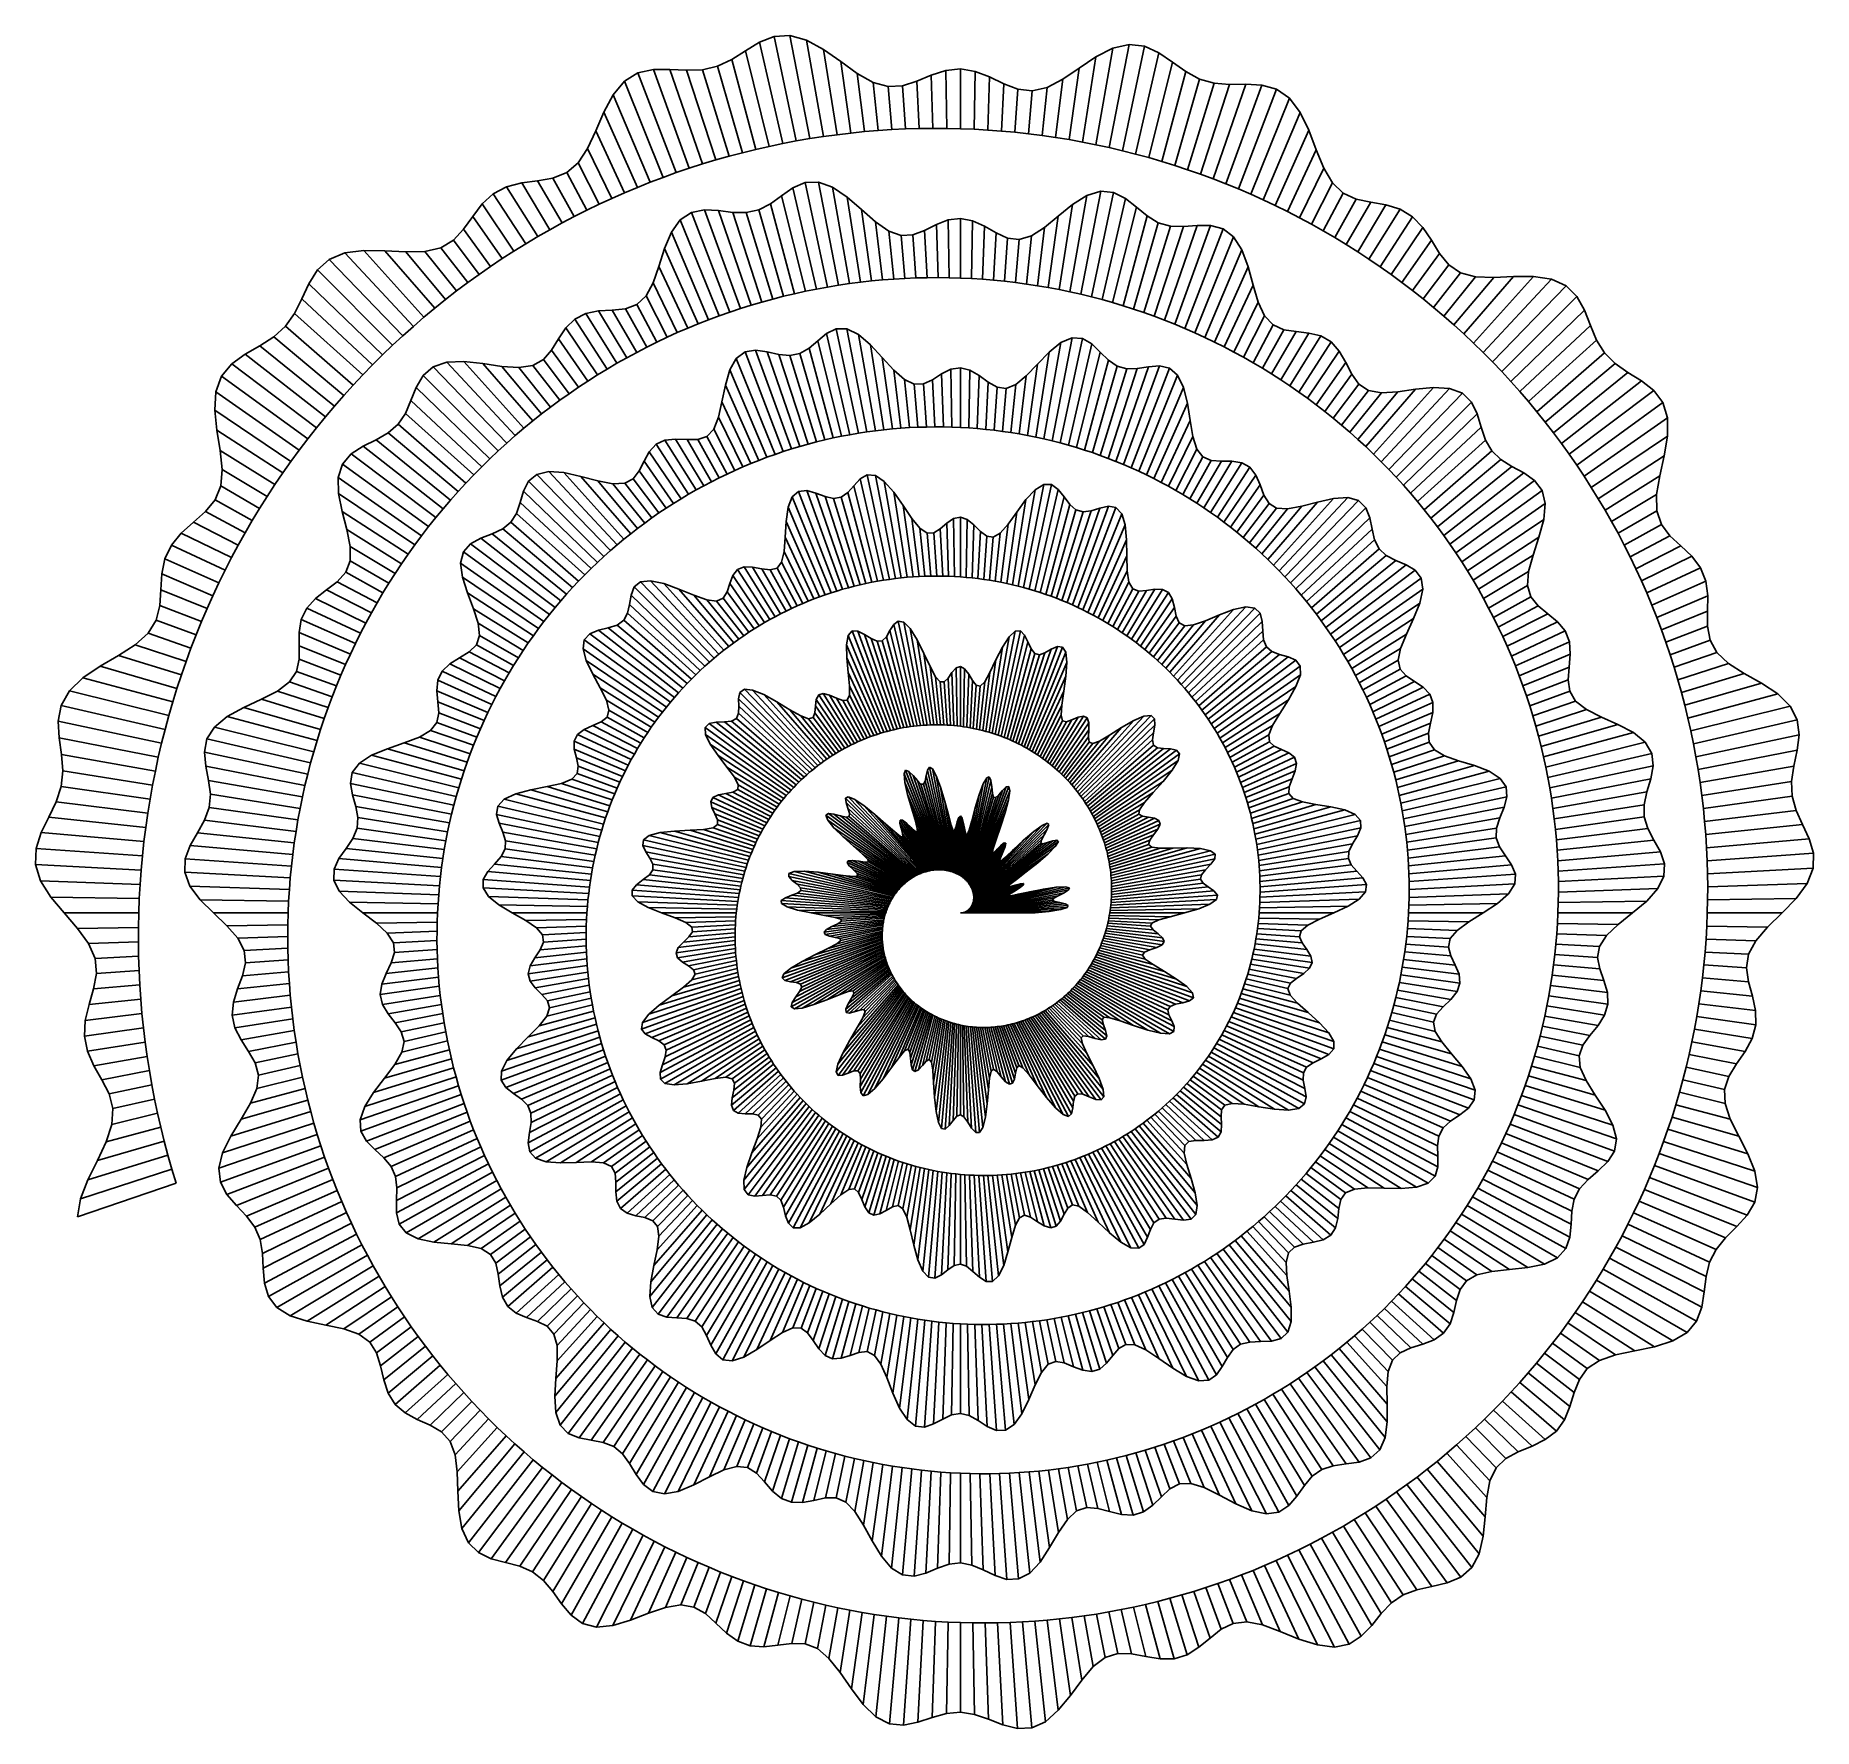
# Model space of a CAD drawing. Header units: metres. Extents: x -31 to 28.6, y -27.3 to 29.4.
import ezdxf

# ---------------------------------------------------------------- set-up
doc = ezdxf.new("R2010")
doc.units = ezdxf.units.M
for name, color, linetype in [('Fill', 3, 'Continuous'), ('Inner', 2, 'Continuous'), ('Outer', 1, 'Continuous')]:
    doc.layers.add(name, color=color, linetype=linetype)

msp = doc.modelspace()

# ---------------------------------------------------------------- linework, layer by layer
at = {"layer": 'Fill'}
for p, q in [((-5.492, 25.839), (-6.235, 29.335)), ((-5.038, 25.918), (-5.708, 29.367)), ((-4.582, 25.988), (-5.151, 29.213)), ((-6.848, 25.557), (-7.653, 28.563)), ((-6.397, 25.659), (-7.195, 28.856)), ((-5.946, 25.753), (-6.728, 29.142)), ((-4.126, 26.05), (-4.577, 28.898)), ((4.087, 25.803), (4.538, 28.651)), ((4.534, 25.714), (5.103, 28.94)), ((4.98, 25.618), (5.65, 29.068)), ((5.423, 25.513), (6.166, 29.009)), ((5.864, 25.401), (6.647, 28.79)), ((-9.512, 24.779), (-10.793, 28.116)), ((-9.073, 24.928), (-10.276, 28.232)), ((-8.632, 25.069), (-9.722, 28.235)), ((-8.189, 25.203), (-9.165, 28.206)), ((-7.744, 25.329), (-8.628, 28.222)), ((-7.297, 25.447), (-8.126, 28.339)), ((-3.669, 26.105), (-4.005, 28.494)), ((-3.211, 26.151), (-3.45, 28.097)), ((-0.917, 26.262), (-0.979, 28.037)), ((-0.458, 26.26), (-0.492, 28.197)), ((0, 26.25), (0, 28.25)), ((0.458, 26.232), (0.492, 28.17)), ((0.915, 26.206), (0.977, 27.981)), ((3.638, 25.885), (3.974, 28.274)), ((6.303, 25.282), (7.101, 28.479)), ((6.74, 25.154), (7.546, 28.161)), ((-10.382, 24.457), (-11.624, 27.385)), ((-9.948, 24.622), (-11.247, 27.836)), ((-2.753, 26.189), (-2.922, 27.798)), ((-2.294, 26.219), (-2.42, 27.657)), ((-1.835, 26.241), (-1.936, 27.684)), ((-1.376, 26.256), (-1.459, 27.837)), ((1.372, 26.172), (1.454, 27.753)), ((1.827, 26.131), (1.928, 27.573)), ((2.282, 26.081), (2.408, 27.519)), ((2.735, 26.023), (2.904, 27.632)), ((3.187, 25.958), (3.426, 27.904)), ((7.174, 25.02), (8.003, 27.911)), ((7.606, 24.877), (8.49, 27.771)), ((8.034, 24.727), (9.01, 27.73)), ((8.46, 24.57), (9.55, 27.736)), ((8.883, 24.406), (10.086, 27.71)), ((9.303, 24.234), (10.584, 27.572)), ((-10.812, 24.285), (-11.935, 26.806)), ((9.719, 24.055), (11.018, 27.27)), ((10.132, 23.869), (11.375, 26.797)), ((10.541, 23.676), (11.663, 26.197)), ((-11.24, 24.105), (-12.205, 26.175)), ((-12.087, 23.723), (-12.792, 25.106)), ((-11.666, 23.918), (-12.478, 25.583)), ((10.947, 23.476), (11.912, 25.545)), ((-13.742, 22.87), (-14.682, 24.436)), ((-13.333, 23.094), (-14.15, 24.509)), ((-12.922, 23.311), (-13.636, 24.599)), ((-12.506, 23.521), (-13.176, 24.781)), ((-4.453, 20.949), (-5.196, 24.444)), ((-4.084, 21.01), (-4.754, 24.459)), ((11.349, 23.269), (12.161, 24.934)), ((11.747, 23.055), (12.452, 24.438)), ((-14.546, 22.399), (-15.633, 24.073)), ((-14.146, 22.638), (-15.188, 24.306)), ((-5.188, 20.807), (-5.985, 24.004)), ((-4.821, 20.881), (-5.603, 24.27)), ((-3.714, 21.064), (-4.283, 24.289)), ((-3.344, 21.112), (-3.795, 23.96)), ((3.666, 20.79), (4.235, 24.016)), ((4.026, 20.71), (4.696, 24.159)), ((4.383, 20.623), (5.126, 24.118)), ((4.74, 20.529), (5.522, 23.918)), ((12.141, 22.834), (12.811, 24.094)), ((12.531, 22.606), (13.245, 23.895)), ((-15.335, 21.901), (-16.324, 23.312)), ((-14.943, 22.154), (-16.006, 23.73)), ((-7.72, 20.111), (-9.001, 23.448)), ((-7.363, 20.229), (-8.565, 23.533)), ((-7.004, 20.342), (-8.094, 23.508)), ((-6.644, 20.448), (-7.619, 23.45)), ((-6.282, 20.547), (-7.167, 23.441)), ((-5.919, 20.64), (-6.748, 23.532)), ((-5.554, 20.727), (-6.359, 23.733)), ((-2.973, 21.153), (-3.309, 23.543)), ((0, 21.25), (0, 23.25)), ((2.942, 20.933), (3.278, 23.323)), ((3.305, 20.865), (3.756, 23.713)), ((5.094, 20.43), (5.891, 23.627)), ((5.446, 20.325), (6.252, 23.331)), ((12.917, 22.372), (13.734, 23.787)), ((13.298, 22.132), (14.239, 23.697)), ((13.675, 21.884), (14.717, 23.552)), ((14.047, 21.631), (15.134, 23.304)), ((-15.723, 21.641), (-16.626, 22.884)), ((-8.428, 19.855), (-9.671, 22.783)), ((-8.075, 19.986), (-9.374, 23.2)), ((-2.602, 21.188), (-2.84, 23.134)), ((-2.23, 21.216), (-2.399, 22.825)), ((-1.858, 21.238), (-1.984, 22.676)), ((-1.486, 21.254), (-1.587, 22.696)), ((-1.114, 21.262), (-1.197, 22.843)), ((-0.743, 21.265), (-0.805, 23.04)), ((-0.371, 21.261), (-0.405, 23.198)), ((0.371, 21.233), (0.404, 23.17)), ((0.741, 21.209), (0.803, 22.984)), ((1.11, 21.179), (1.193, 22.76)), ((2.213, 21.051), (2.382, 22.66)), ((2.578, 20.995), (2.817, 22.941)), ((5.796, 20.213), (6.625, 23.105)), ((6.144, 20.096), (7.029, 22.989)), ((6.489, 19.972), (7.465, 22.975)), ((6.832, 19.843), (7.923, 23.009)), ((7.173, 19.707), (8.375, 23.011)), ((7.511, 19.566), (8.792, 22.904)), ((7.846, 19.419), (9.145, 22.634)), ((14.415, 21.371), (15.478, 22.947)), ((-18.31, 19.635), (-20.6, 22.09)), ((-17.955, 19.941), (-19.964, 22.172)), ((-17.595, 20.241), (-19.264, 22.161)), ((-17.23, 20.534), (-18.565, 22.125)), ((-16.861, 20.821), (-17.928, 22.139)), ((-16.486, 21.101), (-17.393, 22.262)), ((-16.107, 21.375), (-16.967, 22.516)), ((-8.779, 19.717), (-9.901, 22.238)), ((1.478, 21.143), (1.579, 22.585)), ((1.846, 21.1), (1.972, 22.538)), ((8.178, 19.267), (9.421, 22.195)), ((14.778, 21.105), (15.766, 22.516)), ((15.135, 20.832), (16.039, 22.075)), ((-19.003, 19.003), (-21.521, 21.521)), ((-18.659, 19.322), (-21.124, 21.875)), ((-9.127, 19.574), (-10.092, 21.643)), ((8.508, 19.108), (9.63, 21.629)), ((15.488, 20.554), (16.349, 21.695)), ((15.836, 20.269), (16.743, 21.43)), ((-19.342, 18.679), (-21.812, 21.063)), ((-9.474, 19.424), (-10.286, 21.089)), ((8.834, 18.944), (9.799, 21.014)), ((16.179, 19.979), (17.246, 21.297)), ((16.516, 19.683), (17.851, 21.274)), ((16.848, 19.381), (18.517, 21.301)), ((17.174, 19.074), (19.183, 21.305)), ((17.495, 18.761), (19.785, 21.217)), ((17.81, 18.443), (20.275, 20.995)), ((-19.675, 18.348), (-22.046, 20.558)), ((-10.159, 19.106), (-10.829, 20.366)), ((-9.818, 19.268), (-10.522, 20.651)), ((9.157, 18.775), (9.969, 20.44)), ((18.12, 18.12), (20.637, 20.637)), ((-20.003, 18.011), (-22.287, 20.067)), ((-11.823, 18.206), (-12.91, 19.879)), ((-11.496, 18.398), (-12.538, 20.066)), ((-11.166, 18.584), (-12.107, 20.15)), ((-10.833, 18.764), (-11.65, 20.179)), ((-10.497, 18.938), (-11.212, 20.226)), ((9.477, 18.6), (10.182, 19.983)), ((9.794, 18.419), (10.464, 19.68)), ((18.423, 17.791), (20.893, 20.176)), ((18.721, 17.457), (21.091, 19.668)), ((-20.641, 17.32), (-22.978, 19.281)), ((-20.325, 17.668), (-22.589, 19.637)), ((-12.467, 17.805), (-13.456, 19.217)), ((-12.147, 18.009), (-13.21, 19.585)), ((-3.978, 15.956), (-4.775, 19.153)), ((-3.696, 16.009), (-4.478, 19.398)), ((-3.413, 16.058), (-4.156, 19.553)), ((-3.13, 16.101), (-3.8, 19.551)), ((-2.846, 16.14), (-3.415, 19.365)), ((2.798, 15.866), (3.366, 19.092)), ((3.071, 15.801), (3.742, 19.251)), ((3.344, 15.732), (4.087, 19.227)), ((3.615, 15.658), (4.397, 19.046)), ((10.107, 18.233), (10.821, 19.522)), ((10.417, 18.042), (11.234, 19.457)), ((10.723, 17.846), (11.664, 19.412)), ((11.025, 17.644), (12.067, 19.312)), ((11.324, 17.437), (12.411, 19.111)), ((19.012, 17.119), (21.296, 19.175)), ((-21.254, 16.606), (-23.934, 18.699)), ((-20.951, 16.965), (-23.443, 18.983)), ((-14.609, 16.225), (-16.618, 18.456)), ((-13.098, 17.381), (-13.958, 18.523)), ((-12.784, 17.596), (-13.687, 18.839)), ((-6.202, 15.35), (-7.5, 18.564)), ((-5.928, 15.443), (-7.209, 18.78)), ((-5.653, 15.531), (-6.855, 18.835)), ((-5.376, 15.614), (-6.467, 18.78)), ((-5.099, 15.692), (-6.074, 18.695)), ((-4.82, 15.766), (-5.705, 18.659)), ((-4.54, 15.834), (-5.37, 18.726)), ((-4.26, 15.898), (-5.065, 18.904)), ((-2.562, 16.173), (-3.013, 19.021)), ((-2.277, 16.202), (-2.613, 18.591)), ((2.523, 15.926), (2.974, 18.774)), ((3.884, 15.579), (4.681, 18.776)), ((4.152, 15.495), (4.957, 18.501)), ((11.619, 17.226), (12.682, 18.802)), ((19.298, 16.775), (21.562, 18.744)), ((-21.843, 15.87), (-24.726, 17.965)), ((-21.552, 16.241), (-24.384, 18.375)), ((-15.468, 15.468), (-17.986, 17.986)), ((-15.186, 15.726), (-17.651, 18.278)), ((-14.9, 15.978), (-17.19, 18.434)), ((-14.315, 16.467), (-15.984, 18.387)), ((-14.016, 16.704), (-15.351, 18.295)), ((-13.714, 16.935), (-14.781, 18.253)), ((-13.408, 17.161), (-14.314, 18.322)), ((-6.474, 15.252), (-7.717, 18.18)), ((-1.992, 16.225), (-2.231, 18.171)), ((-1.707, 16.244), (-1.876, 17.853)), ((-0.568, 16.268), (-0.63, 18.043)), ((-0.284, 16.261), (-0.318, 18.199)), ((0, 16.25), (0, 18.25)), ((0.283, 16.234), (0.317, 18.171)), ((0.566, 16.212), (0.628, 17.987)), ((1.969, 16.032), (2.207, 17.978)), ((2.246, 15.982), (2.582, 18.371)), ((4.418, 15.407), (5.247, 18.299)), ((4.682, 15.314), (5.567, 18.208)), ((4.944, 15.217), (5.92, 18.22)), ((5.205, 15.115), (6.295, 18.281)), ((5.463, 15.009), (6.665, 18.313)), ((5.719, 14.898), (7, 18.236)), ((5.973, 14.783), (7.272, 17.998)), ((11.91, 17.009), (12.898, 18.42)), ((12.197, 16.787), (13.1, 18.03)), ((19.577, 16.427), (21.915, 18.388)), ((19.85, 16.074), (22.342, 18.092)), ((-22.128, 15.495), (-24.918, 17.448)), ((-15.746, 15.205), (-18.215, 17.59)), ((-6.745, 15.15), (-7.867, 17.67)), ((-1.422, 16.257), (-1.548, 17.695)), ((-1.137, 16.266), (-1.238, 17.708)), ((-0.853, 16.269), (-0.935, 17.85)), ((0.848, 16.186), (0.931, 17.767)), ((1.13, 16.155), (1.231, 17.598)), ((1.41, 16.119), (1.536, 17.557)), ((1.69, 16.078), (1.859, 17.687)), ((6.225, 14.664), (7.467, 17.592)), ((12.479, 16.561), (13.34, 17.702)), ((12.758, 16.329), (13.665, 17.49)), ((13.032, 16.093), (14.1, 17.412)), ((13.302, 15.853), (14.637, 17.443)), ((13.568, 15.608), (15.236, 17.528)), ((13.829, 15.358), (15.837, 17.589)), ((14.085, 15.104), (16.375, 17.56)), ((14.337, 14.846), (16.802, 17.399)), ((20.116, 15.716), (22.796, 17.81)), ((20.376, 15.355), (23.208, 17.489)), ((-22.407, 15.114), (-24.958, 16.834)), ((-16.287, 14.665), (-18.571, 16.722)), ((-16.019, 14.938), (-18.389, 17.148)), ((-7.014, 15.042), (-7.979, 17.112)), ((6.474, 14.541), (7.596, 17.061)), ((14.584, 14.584), (17.102, 17.102)), ((14.826, 14.318), (17.296, 16.702)), ((20.63, 14.989), (23.513, 17.083)), ((-22.679, 14.728), (-24.885, 16.161)), ((-16.81, 14.106), (-19.148, 16.067)), ((-16.551, 14.388), (-18.816, 16.356)), ((-7.548, 14.813), (-8.252, 16.196)), ((-7.282, 14.93), (-8.094, 16.595)), ((6.721, 14.413), (7.686, 16.482)), ((15.064, 14.047), (17.434, 16.258)), ((20.877, 14.618), (23.667, 16.572)), ((-22.944, 14.337), (-24.774, 15.481)), ((-17.314, 13.527), (-19.994, 15.621)), ((-17.065, 13.819), (-19.557, 15.837)), ((-9.1, 14.013), (-10.187, 15.686)), ((-8.847, 14.158), (-9.889, 15.825)), ((-8.591, 14.298), (-9.532, 15.864)), ((-8.333, 14.434), (-9.15, 15.849)), ((-8.073, 14.565), (-8.788, 15.853)), ((-7.811, 14.691), (-8.482, 15.952)), ((6.965, 14.281), (7.777, 15.946)), ((7.207, 14.145), (7.912, 15.528)), ((15.296, 13.773), (17.581, 15.83)), ((21.117, 14.244), (23.668, 15.964)), ((-17.798, 12.931), (-20.681, 15.026)), ((-17.559, 13.232), (-20.391, 15.366)), ((-9.599, 13.709), (-10.588, 15.121)), ((-9.351, 13.863), (-10.414, 15.44)), ((7.446, 14.005), (8.117, 15.265)), ((7.683, 13.86), (8.397, 15.149)), ((7.917, 13.712), (8.734, 15.127)), ((8.148, 13.56), (9.088, 15.126)), ((8.376, 13.404), (9.418, 15.072)), ((8.601, 13.244), (9.687, 14.917)), ((15.524, 13.495), (17.788, 15.463)), ((15.746, 13.213), (18.084, 15.175)), ((15.964, 12.927), (18.456, 14.945)), ((21.351, 13.866), (23.557, 15.298)), ((-23.455, 13.542), (-24.754, 14.292)), ((-23.203, 13.942), (-24.707, 14.846)), ((-18.033, 12.627), (-20.822, 14.58)), ((-11.932, 11.932), (-14.45, 14.45)), ((-11.713, 12.129), (-14.178, 14.681)), ((-11.49, 12.321), (-13.78, 14.777)), ((-11.264, 12.51), (-13.272, 14.74)), ((-11.035, 12.694), (-12.703, 14.613)), ((-10.802, 12.874), (-12.137, 14.464)), ((-10.567, 13.05), (-11.635, 14.368)), ((-10.329, 13.221), (-11.236, 14.382)), ((-10.089, 13.388), (-10.949, 14.53)), ((-9.845, 13.551), (-10.749, 14.794)), ((-2.769, 11.104), (-3.566, 14.301)), ((-2.571, 11.138), (-3.354, 14.526)), ((-2.374, 11.167), (-3.117, 14.663)), ((-2.176, 11.193), (-2.846, 14.643)), ((-1.978, 11.216), (-2.546, 14.441)), ((2.117, 10.893), (2.788, 14.343)), ((2.304, 10.841), (3.047, 14.337)), ((8.823, 13.08), (9.886, 14.657)), ((9.042, 12.913), (10.03, 14.325)), ((16.176, 12.638), (18.856, 14.732)), ((16.383, 12.346), (19.215, 14.48)), ((21.578, 13.484), (23.408, 14.627)), ((-23.7, 13.137), (-24.946, 13.828)), ((-18.262, 12.318), (-20.812, 14.038)), ((-12.362, 11.528), (-14.732, 13.738)), ((-12.149, 11.732), (-14.618, 14.117)), ((-4.329, 10.714), (-5.627, 13.928)), ((-4.136, 10.775), (-5.417, 14.112)), ((-3.943, 10.833), (-5.145, 14.137)), ((-3.749, 10.887), (-4.839, 14.053)), ((-3.554, 10.937), (-4.529, 13.94)), ((-3.358, 10.984), (-4.243, 13.878)), ((-3.162, 11.028), (-3.991, 13.92)), ((-2.966, 11.068), (-3.771, 14.074)), ((-1.779, 11.235), (-2.231, 14.083)), ((1.74, 10.988), (2.191, 13.836)), ((1.929, 10.942), (2.498, 14.168)), ((2.49, 10.786), (3.272, 14.174)), ((2.675, 10.727), (3.472, 13.924)), ((9.258, 12.742), (10.161, 13.985)), ((9.47, 12.567), (10.33, 13.709)), ((10.287, 11.834), (11.956, 13.754)), ((10.483, 11.643), (12.492, 13.873)), ((10.675, 11.448), (12.965, 13.903)), ((10.864, 11.25), (13.329, 13.802)), ((16.585, 12.05), (19.468, 14.144)), ((16.781, 11.75), (19.571, 13.704)), ((21.798, 13.098), (23.303, 14.002)), ((-23.938, 12.728), (-25.27, 13.436)), ((-18.486, 12.005), (-20.692, 13.437)), ((-12.572, 11.319), (-14.856, 13.376)), ((-4.711, 10.582), (-5.834, 13.102)), ((-4.521, 10.65), (-5.763, 13.578)), ((-1.581, 11.251), (-1.917, 13.64)), ((-1.383, 11.263), (-1.622, 13.208)), ((-0.197, 11.262), (-0.23, 13.2)), ((0, 11.25), (0, 13.25)), ((0.196, 11.234), (0.23, 13.172)), ((1.55, 11.03), (1.886, 13.42)), ((2.858, 10.665), (3.663, 13.672)), ((3.04, 10.601), (3.869, 13.493)), ((3.22, 10.533), (4.105, 13.426)), ((3.399, 10.462), (4.375, 13.464)), ((3.577, 10.388), (4.667, 13.554)), ((3.753, 10.311), (4.955, 13.615)), ((3.927, 10.23), (5.208, 13.568)), ((4.1, 10.148), (5.399, 13.362)), ((9.68, 12.389), (10.586, 13.55)), ((9.886, 12.208), (10.953, 13.526)), ((10.088, 12.023), (11.423, 13.613)), ((11.049, 11.049), (13.566, 13.566)), ((11.23, 10.844), (13.699, 13.229)), ((16.972, 11.448), (19.523, 13.168)), ((22.011, 12.708), (23.311, 13.458)), ((-24.392, 11.897), (-26.076, 12.718)), ((-24.169, 12.314), (-25.672, 13.08)), ((-18.704, 11.688), (-20.534, 12.831)), ((-13.374, 10.449), (-16.054, 12.543)), ((-13.179, 10.672), (-15.671, 12.69)), ((-12.98, 10.892), (-15.318, 12.853)), ((-12.778, 11.107), (-15.042, 13.076)), ((-4.901, 10.511), (-5.866, 12.58)), ((-1.185, 11.271), (-1.354, 12.88)), ((-0.987, 11.276), (-1.112, 12.714)), ((-0.789, 11.278), (-0.89, 12.721)), ((-0.591, 11.276), (-0.674, 12.857)), ((-0.394, 11.271), (-0.456, 13.046)), ((0.392, 11.215), (0.454, 12.99)), ((0.587, 11.193), (0.669, 12.774)), ((0.781, 11.167), (0.882, 12.61)), ((0.974, 11.138), (1.1, 12.576)), ((1.167, 11.105), (1.336, 12.714)), ((1.359, 11.07), (1.598, 13.015)), ((4.271, 10.062), (5.514, 12.99)), ((11.407, 10.637), (13.778, 12.848)), ((17.158, 11.142), (19.364, 12.575)), ((22.218, 12.316), (23.464, 13.006)), ((22.417, 11.919), (23.749, 12.628)), ((-24.609, 11.475), (-26.409, 12.315)), ((-18.917, 11.367), (-20.422, 12.271)), ((-13.753, 9.992), (-16.636, 12.087)), ((-13.566, 10.222), (-16.398, 12.357)), ((-5.09, 10.436), (-5.902, 12.101)), ((4.44, 9.973), (5.562, 12.493)), ((4.608, 9.881), (5.573, 11.951)), ((11.581, 10.427), (13.865, 12.484)), ((11.75, 10.214), (14.015, 12.183)), ((11.916, 9.999), (14.254, 11.961)), ((17.338, 10.834), (19.168, 11.977)), ((22.609, 11.52), (24.113, 12.286)), ((22.794, 11.118), (24.478, 11.939)), ((-25.02, 10.62), (-26.73, 11.346)), ((-24.818, 11.05), (-26.628, 11.855)), ((-19.327, 10.713), (-20.573, 11.404)), ((-19.125, 11.042), (-20.424, 11.792)), ((-13.937, 9.759), (-16.727, 11.712)), ((-6.377, 9.819), (-7.463, 11.493)), ((-6.197, 9.917), (-7.239, 11.585)), ((-6.016, 10.012), (-6.957, 11.578)), ((-5.833, 10.104), (-6.65, 11.519)), ((-5.649, 10.192), (-6.363, 11.48)), ((-5.464, 10.277), (-6.134, 11.537)), ((-5.278, 10.358), (-5.982, 11.741)), ((4.773, 9.787), (5.586, 11.452)), ((12.078, 9.781), (14.57, 11.799)), ((12.236, 9.56), (14.916, 11.653)), ((12.39, 9.336), (15.222, 11.471)), ((17.512, 10.523), (19.017, 11.426)), ((22.972, 10.712), (24.773, 11.552)), ((-25.214, 10.187), (-26.762, 10.813)), ((-19.714, 10.045), (-21.217, 10.811)), ((-19.523, 10.381), (-20.855, 11.089)), ((-14.117, 9.522), (-16.667, 11.242)), ((-14.292, 9.282), (-16.499, 10.714)), ((-8.397, 8.397), (-10.915, 10.915)), ((-8.239, 8.532), (-10.704, 11.085)), ((-8.08, 8.665), (-10.37, 11.12)), ((-7.918, 8.794), (-9.927, 11.025)), ((-7.754, 8.92), (-9.423, 10.84)), ((-6.906, 9.506), (-7.81, 10.749)), ((-6.732, 9.614), (-7.72, 11.025)), ((-6.555, 9.718), (-7.618, 11.294)), ((4.937, 9.69), (5.642, 11.073)), ((5.099, 9.59), (5.769, 10.85)), ((5.259, 9.487), (5.973, 10.775)), ((5.417, 9.382), (6.234, 10.797)), ((5.572, 9.274), (6.513, 10.84)), ((5.726, 9.164), (6.768, 10.831)), ((5.878, 9.051), (6.964, 10.724)), ((12.54, 9.111), (15.423, 11.205)), ((12.685, 8.882), (15.475, 10.836)), ((17.681, 10.208), (18.98, 10.958)), ((23.143, 10.304), (24.953, 11.11)), ((-25.401, 9.751), (-26.798, 10.287)), ((-20.077, 9.362), (-21.878, 10.202)), ((-19.898, 9.705), (-21.582, 10.526)), ((-14.464, 9.038), (-16.294, 10.181)), ((-8.705, 8.118), (-11.076, 10.328)), ((-8.552, 8.259), (-11.022, 10.643)), ((-7.588, 9.044), (-8.923, 10.634)), ((-7.421, 9.164), (-8.488, 10.482)), ((-7.251, 9.281), (-8.158, 10.442)), ((-7.08, 9.395), (-7.94, 10.537)), ((6.027, 8.935), (7.09, 10.511)), ((6.174, 8.817), (7.162, 10.229)), ((7.137, 7.927), (9.146, 10.158)), ((7.265, 7.791), (9.555, 10.246)), ((7.39, 7.653), (9.855, 10.205)), ((12.827, 8.652), (15.378, 10.372)), ((17.845, 9.891), (19.091, 10.582)), ((18.002, 9.572), (19.334, 10.28)), ((23.307, 9.893), (25.017, 10.619)), ((-25.581, 9.311), (-26.919, 9.798)), ((-20.25, 9.016), (-22.06, 9.822)), ((-14.631, 8.791), (-16.136, 9.695)), ((-9.293, 7.526), (-11.785, 9.544)), ((-9.15, 7.678), (-11.488, 9.639)), ((-9.004, 7.827), (-11.269, 9.796)), ((-8.856, 7.974), (-11.14, 10.03)), ((-1.447, 6.266), (-2.229, 9.654)), ((-1.334, 6.276), (-2.077, 9.772)), ((-1.222, 6.285), (-1.892, 9.735)), ((6.319, 8.697), (7.222, 9.94)), ((6.461, 8.574), (7.321, 9.716)), ((6.601, 8.449), (7.508, 9.61)), ((6.739, 8.322), (7.806, 9.64)), ((6.874, 8.192), (8.209, 9.783)), ((7.007, 8.061), (8.676, 9.98)), ((7.513, 7.513), (10.031, 10.031)), ((7.633, 7.371), (10.102, 9.756)), ((12.964, 8.419), (15.171, 9.852)), ((18.154, 9.25), (19.658, 10.016)), ((18.3, 8.926), (19.984, 9.747)), ((23.463, 9.48), (25.011, 10.105)), ((23.612, 9.064), (25.008, 9.6)), ((-25.916, 8.421), (-27.615, 8.973)), ((-25.752, 8.867), (-27.186, 9.361)), ((-20.417, 8.667), (-22.128, 9.393)), ((-20.578, 8.314), (-22.126, 8.94)), ((-14.954, 8.289), (-16.2, 8.98)), ((-14.795, 8.542), (-16.094, 9.292)), ((-9.708, 7.053), (-12.591, 9.148)), ((-9.573, 7.213), (-12.405, 9.347)), ((-9.434, 7.371), (-12.114, 9.464)), ((-2.567, 6.047), (-3.81, 8.975)), ((-2.456, 6.078), (-3.754, 9.293)), ((-2.344, 6.107), (-3.625, 9.445)), ((-2.233, 6.134), (-3.435, 9.438)), ((-2.121, 6.159), (-3.211, 9.325)), ((-2.009, 6.182), (-2.984, 9.185)), ((-1.896, 6.203), (-2.781, 9.096)), ((-1.784, 6.221), (-2.613, 9.113)), ((-1.672, 6.238), (-2.477, 9.245)), ((-1.559, 6.253), (-2.356, 9.45)), ((-1.109, 6.292), (-1.678, 9.517)), ((-0.997, 6.297), (-1.448, 9.144)), ((1.061, 6.018), (1.63, 9.244)), ((1.163, 5.985), (1.834, 9.435)), ((1.265, 5.95), (2.008, 9.446)), ((1.365, 5.914), (2.148, 9.303)), ((1.465, 5.876), (2.262, 9.073)), ((7.75, 7.227), (10.121, 9.438)), ((7.865, 7.082), (10.149, 9.138)), ((13.098, 8.184), (14.927, 9.328)), ((18.441, 8.599), (20.241, 9.439)), ((18.575, 8.27), (20.385, 9.076)), ((23.753, 8.646), (25.092, 9.133)), ((-26.073, 7.971), (-28.175, 8.614)), ((-20.733, 7.959), (-22.13, 8.495)), ((-15.404, 7.513), (-17.088, 8.334)), ((-15.258, 7.775), (-16.762, 8.541)), ((-15.108, 8.033), (-16.44, 8.741)), ((-9.841, 6.891), (-12.631, 8.844)), ((-9.971, 6.726), (-12.522, 8.446)), ((-2.678, 6.014), (-3.8, 8.535)), ((-0.885, 6.299), (-1.221, 8.689)), ((0.854, 6.079), (1.19, 8.469)), ((0.958, 6.05), (1.409, 8.898)), ((1.564, 5.836), (2.369, 8.842)), ((1.661, 5.794), (2.491, 8.686)), ((1.758, 5.751), (2.643, 8.645)), ((1.854, 5.706), (2.83, 8.709)), ((1.949, 5.66), (3.039, 8.826)), ((2.043, 5.612), (3.245, 8.916)), ((2.135, 5.563), (3.416, 8.9)), ((2.227, 5.512), (3.525, 8.726)), ((2.317, 5.459), (3.56, 8.387)), ((7.977, 6.934), (10.241, 8.903)), ((8.086, 6.785), (10.424, 8.747)), ((8.192, 6.634), (10.684, 8.652)), ((8.296, 6.482), (10.975, 8.575)), ((8.397, 6.327), (11.229, 8.461)), ((13.227, 7.947), (14.731, 8.851)), ((13.351, 7.708), (14.65, 8.458)), ((18.704, 7.939), (20.415, 8.666)), ((23.887, 8.225), (25.321, 8.719)), ((24.014, 7.803), (25.713, 8.355)), ((-26.362, 7.064), (-29.368, 7.869)), ((-26.221, 7.519), (-28.791, 8.256)), ((-20.882, 7.6), (-22.22, 8.088)), ((-15.683, 6.982), (-17.492, 7.788)), ((-15.546, 7.249), (-17.346, 8.089)), ((-10.099, 6.558), (-12.305, 7.991)), ((-2.788, 5.979), (-3.753, 8.049)), ((-0.774, 6.3), (-1.012, 8.246)), ((-0.662, 6.299), (-0.831, 7.908)), ((-0.329, 6.283), (-0.412, 7.864)), ((-0.219, 6.274), (-0.281, 8.049)), ((-0.109, 6.263), (-0.143, 8.2)), ((0, 6.25), (0, 8.25)), ((0.109, 6.235), (0.143, 8.173)), ((0.217, 6.218), (0.279, 7.994)), ((0.325, 6.2), (0.408, 7.781)), ((0.645, 6.133), (0.814, 7.742)), ((0.75, 6.107), (0.989, 8.053)), ((2.407, 5.405), (3.529, 7.926)), ((8.495, 6.172), (11.377, 8.266)), ((8.59, 6.015), (11.379, 7.968)), ((13.472, 7.467), (14.718, 8.158)), ((13.588, 7.225), (14.92, 7.933)), ((13.699, 6.98), (15.203, 7.746)), ((18.827, 7.607), (20.375, 8.232)), ((18.944, 7.272), (20.34, 7.808)), ((24.133, 7.378), (26.236, 8.021)), ((-26.494, 6.606), (-29.82, 7.435)), ((-21.291, 6.509), (-23.394, 7.152)), ((-21.161, 6.876), (-22.86, 7.428)), ((-21.025, 7.239), (-22.458, 7.733)), ((-15.815, 6.713), (-17.525, 7.439)), ((-10.224, 6.388), (-12.053, 7.532)), ((-4.955, 4.785), (-7.425, 7.17)), ((-4.861, 4.861), (-7.379, 7.379)), ((-4.766, 4.935), (-7.231, 7.488)), ((-4.67, 5.008), (-6.96, 7.463)), ((-4.572, 5.078), (-6.581, 7.309)), ((-3.759, 5.573), (-4.822, 7.149)), ((-3.654, 5.626), (-4.74, 7.299)), ((-3.548, 5.677), (-4.59, 7.345)), ((-3.441, 5.726), (-4.382, 7.292)), ((-3.333, 5.774), (-4.15, 7.189)), ((-3.008, 5.903), (-3.712, 7.286)), ((-2.898, 5.942), (-3.71, 7.607)), ((-0.551, 6.295), (-0.677, 7.733)), ((-0.44, 6.29), (-0.541, 7.733)), ((0.432, 6.179), (0.533, 7.622)), ((0.539, 6.157), (0.664, 7.595)), ((2.495, 5.35), (3.46, 7.419)), ((8.682, 5.856), (11.232, 7.576)), ((13.806, 6.734), (15.49, 7.555)), ((13.909, 6.486), (15.71, 7.326)), ((19.055, 6.935), (20.393, 7.423)), ((24.245, 6.952), (26.815, 7.689)), ((24.349, 6.524), (27.356, 7.33)), ((-26.619, 6.146), (-30.096, 6.948)), ((-21.532, 5.77), (-24.538, 6.575)), ((-21.415, 6.141), (-23.985, 6.878)), ((-15.942, 6.441), (-17.49, 7.066)), ((-16.065, 6.167), (-17.462, 6.703)), ((-10.346, 6.216), (-11.85, 7.12)), ((-10.58, 5.865), (-11.826, 6.556)), ((-10.464, 6.042), (-11.764, 6.792)), ((-5.14, 4.628), (-7.424, 6.685)), ((-5.048, 4.708), (-7.419, 6.918)), ((-4.474, 5.147), (-6.143, 7.066)), ((-4.375, 5.213), (-5.709, 6.804)), ((-4.274, 5.278), (-5.342, 6.596)), ((-3.968, 5.461), (-4.871, 6.704)), ((-3.864, 5.518), (-4.852, 6.929)), ((-3.225, 5.819), (-3.939, 7.107)), ((-3.117, 5.862), (-3.787, 7.122)), ((2.582, 5.293), (3.394, 6.958)), ((2.667, 5.235), (3.372, 6.618)), ((2.997, 4.988), (3.938, 6.554)), ((3.076, 4.923), (4.119, 6.591)), ((3.855, 4.134), (6.145, 6.59)), ((3.917, 4.056), (6.382, 6.609)), ((8.771, 5.696), (10.977, 7.129)), ((8.857, 5.535), (10.687, 6.678)), ((14.008, 6.237), (15.817, 7.042)), ((14.102, 5.986), (15.812, 6.712)), ((19.16, 6.597), (20.593, 7.091)), ((19.259, 6.258), (20.958, 6.81)), ((19.352, 5.916), (21.455, 6.559)), ((24.446, 6.095), (27.772, 6.924)), ((-26.736, 5.683), (-30.196, 6.418)), ((-21.643, 5.396), (-24.969, 6.225)), ((-16.297, 5.612), (-17.73, 6.105)), ((-16.184, 5.89), (-17.522, 6.377)), ((-11.014, 5.136), (-12.815, 5.976)), ((-10.91, 5.321), (-12.594, 6.143)), ((-10.803, 5.505), (-12.307, 6.271)), ((-10.693, 5.686), (-12.026, 6.394)), ((-5.663, 4.114), (-8.546, 6.209)), ((-5.745, 4.023), (-8.535, 5.976)), ((-5.579, 4.204), (-8.411, 6.338)), ((-5.494, 4.293), (-8.174, 6.386)), ((-5.408, 4.379), (-7.9, 6.397)), ((-5.32, 4.464), (-7.658, 6.425)), ((-5.231, 4.547), (-7.495, 6.515)), ((-4.173, 5.341), (-5.08, 6.502)), ((-4.071, 5.402), (-4.931, 6.543)), ((2.752, 5.175), (3.422, 6.436)), ((2.835, 5.114), (3.549, 6.402)), ((2.917, 5.052), (3.734, 6.467)), ((3.154, 4.857), (4.241, 6.531)), ((3.231, 4.79), (4.294, 6.366)), ((3.306, 4.722), (4.294, 6.133)), ((3.66, 4.362), (4.995, 5.953)), ((3.727, 4.287), (5.396, 6.207)), ((3.792, 4.211), (5.8, 6.442)), ((3.977, 3.977), (6.495, 6.495)), ((4.036, 3.898), (6.506, 6.283)), ((4.094, 3.817), (6.464, 6.028)), ((8.941, 5.372), (10.445, 6.276)), ((9.021, 5.208), (10.32, 5.958)), ((14.191, 5.734), (15.739, 6.359)), ((14.276, 5.48), (15.673, 6.016)), ((19.439, 5.574), (22.009, 6.311)), ((19.52, 5.23), (22.526, 6.036)), ((24.535, 5.664), (28.012, 6.467)), ((24.617, 5.232), (28.076, 5.968)), ((-26.845, 5.218), (-30.166, 5.864)), ((-21.845, 4.643), (-25.305, 5.379)), ((-21.747, 5.021), (-25.225, 5.824)), ((-16.608, 4.762), (-19.179, 5.499)), ((-16.51, 5.047), (-18.612, 5.69)), ((-16.406, 5.331), (-18.105, 5.883)), ((-11.115, 4.949), (-12.925, 5.754)), ((-11.212, 4.759), (-12.923, 5.485)), ((-5.826, 3.93), (-8.377, 5.65)), ((3.38, 4.652), (4.283, 5.895)), ((3.452, 4.581), (4.312, 5.723)), ((3.523, 4.509), (4.43, 5.67)), ((3.592, 4.436), (4.66, 5.754)), ((4.149, 3.736), (6.433, 5.793)), ((4.203, 3.654), (6.468, 5.622)), ((4.256, 3.571), (6.594, 5.533)), ((4.307, 3.487), (6.799, 5.505)), ((4.356, 3.403), (7.035, 5.497)), ((4.404, 3.318), (7.236, 5.452)), ((9.098, 5.043), (10.344, 5.734)), ((9.173, 4.877), (10.505, 5.586)), ((9.244, 4.71), (10.748, 5.476)), ((9.313, 4.542), (10.996, 5.363)), ((14.356, 5.225), (15.695, 5.712)), ((14.432, 4.969), (15.866, 5.463)), ((19.595, 4.885), (22.92, 5.715)), ((24.691, 4.799), (28.012, 5.445)), ((-26.945, 4.751), (-30.087, 5.305)), ((-21.937, 4.264), (-25.258, 4.91)), ((-16.792, 4.187), (-20.117, 5.016)), ((-16.702, 4.475), (-19.709, 5.281)), ((-11.306, 4.568), (-12.854, 5.193)), ((-11.397, 4.375), (-12.794, 4.911)), ((-5.906, 3.835), (-8.112, 5.268)), ((-5.983, 3.739), (-7.813, 4.882)), ((-0.552, 1.439), (-1.834, 4.777)), ((-0.322, 1.394), (-1.104, 4.783)), ((-0.295, 1.386), (-1.038, 4.881)), ((-0.268, 1.377), (-0.938, 4.827)), ((4.45, 3.233), (7.332, 5.327)), ((4.494, 3.147), (7.284, 5.1)), ((4.537, 3.06), (7.087, 4.78)), ((9.378, 4.373), (11.178, 5.213)), ((9.44, 4.203), (11.25, 5.009)), ((14.504, 4.713), (16.203, 5.265)), ((14.57, 4.455), (16.673, 5.098)), ((14.633, 4.196), (17.203, 4.933)), ((19.663, 4.54), (23.14, 5.342)), ((19.726, 4.193), (23.186, 4.928)), ((24.757, 4.365), (27.898, 4.919)), ((-27.122, 3.812), (-30.095, 4.23)), ((-27.038, 4.282), (-30.043, 4.758)), ((-22.021, 3.883), (-25.163, 4.437)), ((-16.955, 3.604), (-20.414, 4.339)), ((-16.876, 3.896), (-20.353, 4.699)), ((-11.728, 3.586), (-13.831, 4.229)), ((-11.65, 3.785), (-13.349, 4.338)), ((-11.569, 3.984), (-13.003, 4.477)), ((-11.485, 4.18), (-12.823, 4.667)), ((-6.06, 3.641), (-7.564, 4.545)), ((-6.134, 3.542), (-7.433, 4.292)), ((-0.583, 1.442), (-1.881, 4.657)), ((-0.613, 1.445), (-1.856, 4.373)), ((-0.523, 1.436), (-1.725, 4.74)), ((-0.493, 1.431), (-1.583, 4.597)), ((-0.464, 1.427), (-1.439, 4.429)), ((-0.434, 1.421), (-1.319, 4.315)), ((-0.406, 1.415), (-1.235, 4.307)), ((-0.377, 1.409), (-1.183, 4.415)), ((-0.349, 1.402), (-1.147, 4.599)), ((-0.241, 1.368), (-0.81, 4.593)), ((-0.215, 1.358), (-0.666, 4.206)), ((0.193, 1.094), (0.762, 4.32)), ((0.209, 1.077), (0.88, 4.527)), ((0.225, 1.06), (0.968, 4.555)), ((0.241, 1.042), (1.023, 4.431)), ((0.255, 1.024), (1.052, 4.221)), ((0.333, 0.914), (1.535, 4.218)), ((0.343, 0.895), (1.625, 4.232)), ((4.578, 2.973), (6.784, 4.406)), ((9.499, 4.032), (11.21, 4.758)), ((9.555, 3.861), (11.103, 4.486)), ((9.608, 3.688), (11.005, 4.224)), ((14.69, 3.936), (17.696, 4.742)), ((14.743, 3.676), (18.069, 4.505)), ((14.791, 3.415), (18.269, 4.218)), ((19.783, 3.845), (23.104, 4.491)), ((24.816, 3.93), (27.82, 4.406)), ((-27.199, 3.34), (-30.261, 3.716)), ((-22.1, 3.5), (-25.104, 3.976)), ((-17.029, 3.31), (-20.35, 3.956)), ((-12.004, 2.771), (-15.481, 3.574)), ((-11.94, 2.977), (-15.266, 3.806)), ((-11.873, 3.181), (-14.879, 3.987)), ((-11.802, 3.384), (-14.372, 4.121)), ((-6.547, 2.915), (-8.357, 3.721)), ((-6.483, 3.023), (-8.283, 3.863)), ((-6.416, 3.129), (-8.1, 3.951)), ((-6.348, 3.235), (-7.852, 4.001)), ((-6.279, 3.338), (-7.611, 4.047)), ((-6.207, 3.441), (-7.453, 4.131)), ((-1.326, 1.326), (-3.844, 3.844)), ((-1.359, 1.312), (-3.828, 3.697)), ((-1.293, 1.339), (-3.758, 3.891)), ((-1.26, 1.351), (-3.55, 3.807)), ((-1.227, 1.362), (-3.235, 3.593)), ((-0.644, 1.446), (-1.766, 3.967)), ((-0.189, 1.348), (-0.525, 3.737)), ((0.176, 1.111), (0.627, 3.959)), ((0.27, 1.006), (1.075, 4.012)), ((0.283, 0.988), (1.113, 3.88)), ((0.296, 0.97), (1.181, 3.863)), ((0.309, 0.951), (1.285, 3.954)), ((0.321, 0.932), (1.411, 4.098)), ((0.354, 0.876), (1.652, 4.09)), ((0.364, 0.857), (1.606, 3.785)), ((4.617, 2.885), (6.447, 4.028)), ((4.655, 2.797), (6.159, 3.701)), ((9.658, 3.515), (10.996, 4.002)), ((9.705, 3.342), (11.138, 3.835)), ((9.748, 3.167), (11.447, 3.719)), ((9.789, 2.993), (11.892, 3.636)), ((14.835, 3.153), (18.295, 3.889)), ((19.833, 3.497), (22.974, 4.051)), ((19.877, 3.148), (22.882, 3.624)), ((24.867, 3.495), (27.84, 3.913)), ((-27.266, 2.866), (-30.508, 3.206)), ((-22.236, 2.73), (-25.299, 3.106)), ((-22.171, 3.116), (-25.144, 3.534)), ((-17.097, 3.015), (-20.239, 3.569)), ((-17.161, 2.718), (-20.166, 3.194)), ((-12.064, 2.564), (-15.524, 3.3)), ((-12.12, 2.356), (-15.442, 3.002)), ((-6.61, 2.806), (-8.32, 3.532)), ((-6.671, 2.695), (-8.218, 3.32)), ((-6.73, 2.583), (-8.126, 3.119)), ((-1.618, 1.176), (-4.501, 3.27)), ((-1.65, 1.155), (-4.439, 3.108)), ((-1.586, 1.195), (-4.418, 3.329)), ((-1.554, 1.214), (-4.234, 3.308)), ((-1.522, 1.232), (-4.014, 3.25)), ((-1.49, 1.25), (-3.827, 3.212)), ((-1.392, 1.298), (-3.762, 3.508)), ((-1.457, 1.267), (-3.722, 3.235)), ((-1.424, 1.283), (-3.709, 3.339)), ((-1.194, 1.373), (-2.862, 3.293)), ((-0.963, 1.428), (-2.026, 3.004)), ((-0.93, 1.433), (-2.017, 3.106)), ((-0.898, 1.437), (-1.94, 3.105)), ((-0.866, 1.441), (-1.806, 3.006)), ((-0.675, 1.448), (-1.64, 3.517)), ((-0.706, 1.448), (-1.518, 3.113)), ((-0.164, 1.337), (-0.403, 3.283)), ((-0.045, 1.277), (-0.107, 3.052)), ((-0.022, 1.264), (-0.056, 3.201)), ((0, 1.25), (0, 3.25)), ((0.022, 1.236), (0.055, 3.173)), ((0.043, 1.221), (0.105, 2.997)), ((0.14, 1.144), (0.379, 3.09)), ((0.159, 1.128), (0.494, 3.517)), ((0.373, 0.837), (1.495, 3.358)), ((0.444, 0.46), (2.909, 3.012)), ((4.691, 2.708), (5.99, 3.458)), ((4.725, 2.619), (5.971, 3.31)), ((4.758, 2.53), (6.09, 3.238)), ((4.789, 2.44), (6.292, 3.206)), ((4.819, 2.35), (6.502, 3.171)), ((4.846, 2.26), (6.647, 3.099)), ((9.826, 2.818), (12.396, 3.555)), ((9.86, 2.642), (12.867, 3.448)), ((9.892, 2.466), (13.217, 3.295)), ((9.92, 2.29), (13.397, 3.093)), ((14.874, 2.891), (18.196, 3.537)), ((14.909, 2.629), (18.05, 3.183)), ((19.915, 2.799), (22.888, 3.217)), ((24.91, 3.059), (27.973, 3.435)), ((-27.326, 2.391), (-30.762, 2.691)), ((-22.294, 2.343), (-25.535, 2.684)), ((-17.273, 2.121), (-20.336, 2.497)), ((-17.22, 2.42), (-20.193, 2.838)), ((-12.173, 2.146), (-15.315, 2.7)), ((-12.223, 1.936), (-15.227, 2.412)), ((-7.132, 1.647), (-10.609, 2.449)), ((-7.089, 1.767), (-10.414, 2.597)), ((-7.043, 1.887), (-10.05, 2.693)), ((-6.996, 2.006), (-9.566, 2.743)), ((-6.946, 2.124), (-9.049, 2.767)), ((-6.895, 2.24), (-8.594, 2.792)), ((-6.842, 2.356), (-8.275, 2.849)), ((-6.787, 2.47), (-8.125, 2.957)), ((-1.681, 1.134), (-4.232, 2.854)), ((-1.712, 1.112), (-3.918, 2.545)), ((-1.161, 1.383), (-2.495, 2.974)), ((-1.128, 1.392), (-2.195, 2.711)), ((-1.095, 1.401), (-2.001, 2.562)), ((-0.996, 1.422), (-1.984, 2.834)), ((-1.029, 1.416), (-1.932, 2.659)), ((-1.062, 1.409), (-1.922, 2.55)), ((-0.833, 1.443), (-1.65, 2.858)), ((-0.801, 1.446), (-1.515, 2.734)), ((-0.738, 1.448), (-1.442, 2.831)), ((-0.769, 1.447), (-1.44, 2.708)), ((-0.139, 1.326), (-0.308, 2.935)), ((-0.115, 1.314), (-0.241, 2.752)), ((-0.091, 1.302), (-0.192, 2.745)), ((-0.068, 1.29), (-0.15, 2.871)), ((0.063, 1.207), (0.146, 2.788)), ((0.083, 1.192), (0.184, 2.634)), ((0.103, 1.176), (0.229, 2.614)), ((0.122, 1.16), (0.291, 2.769)), ((0.382, 0.818), (1.347, 2.888)), ((0.39, 0.799), (1.202, 2.464)), ((0.405, 0.294), (3.287, 2.388)), ((0.41, 0.309), (3.242, 2.443)), ((0.416, 0.325), (3.095, 2.418)), ((0.434, 0.39), (2.718, 2.447)), ((0.437, 0.407), (2.807, 2.618)), ((0.44, 0.425), (2.909, 2.809)), ((0.442, 0.442), (2.96, 2.96)), ((0.445, 0.477), (2.735, 2.933)), ((0.446, 0.495), (2.455, 2.726)), ((0.446, 0.514), (2.115, 2.433)), ((4.872, 2.169), (6.682, 2.975)), ((4.897, 2.078), (6.607, 2.805)), ((4.919, 1.987), (6.467, 2.613)), ((4.94, 1.896), (6.337, 2.432)), ((9.945, 2.114), (13.404, 2.849)), ((9.966, 1.937), (13.287, 2.583)), ((14.939, 2.366), (17.944, 2.842)), ((14.964, 2.103), (17.937, 2.521)), ((19.947, 2.449), (23.01, 2.825)), ((19.973, 2.099), (23.214, 2.44)), ((24.946, 2.622), (28.187, 2.963)), ((24.974, 2.185), (28.409, 2.486)), ((-27.378, 1.914), (-30.935, 2.163)), ((-22.39, 1.566), (-25.947, 1.814)), ((-22.345, 1.955), (-25.781, 2.256)), ((-17.364, 1.519), (-20.8, 1.82)), ((-17.321, 1.821), (-20.562, 2.161)), ((-12.31, 1.512), (-15.373, 1.888)), ((-12.268, 1.724), (-15.241, 2.142)), ((-7.173, 1.525), (-10.633, 2.26)), ((-7.212, 1.402), (-10.533, 2.047)), ((-7.249, 1.278), (-10.391, 1.832)), ((-1.743, 1.089), (-3.573, 2.233)), ((-1.774, 1.066), (-3.278, 1.97)), ((-1.804, 1.042), (-3.103, 1.792)), ((0.391, 0.264), (2.942, 1.984)), ((0.397, 0.78), (1.102, 2.163)), ((0.398, 0.279), (3.188, 2.232)), ((0.404, 0.76), (1.074, 2.021)), ((0.411, 0.741), (1.125, 2.029)), ((0.417, 0.722), (1.234, 2.137)), ((0.421, 0.341), (2.913, 2.359)), ((0.422, 0.702), (1.363, 2.268)), ((0.426, 0.357), (2.763, 2.319)), ((0.427, 0.683), (1.469, 2.351)), ((0.43, 0.374), (2.694, 2.342)), ((0.431, 0.664), (1.518, 2.337)), ((0.435, 0.645), (1.498, 2.221)), ((0.438, 0.626), (1.426, 2.037)), ((0.441, 0.607), (1.344, 1.85)), ((0.446, 0.532), (1.781, 2.123)), ((0.446, 0.55), (1.513, 1.869)), ((4.959, 1.805), (6.298, 2.292)), ((4.977, 1.714), (6.41, 2.207)), ((4.993, 1.622), (6.692, 2.174)), ((5.007, 1.531), (7.11, 2.174)), ((5.02, 1.439), (7.59, 2.176)), ((5.031, 1.348), (8.037, 2.154)), ((5.04, 1.257), (8.366, 2.086)), ((5.048, 1.165), (8.525, 1.968)), ((5.054, 1.074), (8.514, 1.81)), ((9.985, 1.761), (13.126, 2.314)), ((10, 1.584), (13.005, 2.06)), ((10.013, 1.407), (12.986, 1.825)), ((14.985, 1.84), (18.047, 2.216)), ((15.001, 1.577), (18.242, 1.917)), ((19.993, 1.749), (23.429, 2.05)), ((24.995, 1.748), (28.552, 1.997)), ((-27.421, 1.437), (-30.954, 1.622)), ((-22.428, 1.175), (-25.961, 1.361)), ((-17.402, 1.217), (-20.959, 1.466)), ((-12.383, 1.083), (-15.819, 1.384)), ((-12.349, 1.298), (-15.59, 1.639)), ((-7.348, 0.902), (-10.41, 1.278)), ((-7.317, 1.028), (-10.29, 1.446)), ((-7.284, 1.154), (-10.289, 1.63)), ((-2.282, 0.485), (-5.742, 1.221)), ((-2.26, 0.522), (-5.737, 1.325)), ((-2.237, 0.558), (-5.563, 1.387)), ((-2.214, 0.593), (-5.22, 1.399)), ((-2.19, 0.628), (-4.76, 1.365)), ((-2.165, 0.662), (-4.268, 1.305)), ((-2.14, 0.695), (-3.839, 1.247)), ((-1.979, 0.881), (-3.789, 1.687)), ((-1.951, 0.91), (-3.752, 1.749)), ((-2.007, 0.852), (-3.718, 1.578)), ((-1.922, 0.938), (-3.606, 1.759)), ((-2.035, 0.822), (-3.582, 1.447)), ((-2.114, 0.728), (-3.548, 1.222)), ((-2.062, 0.791), (-3.458, 1.327)), ((-2.088, 0.76), (-3.427, 1.247)), ((-1.893, 0.965), (-3.397, 1.731)), ((-1.864, 0.991), (-3.196, 1.699)), ((-1.834, 1.017), (-3.08, 1.707)), ((0.377, 0.236), (2.207, 1.379)), ((0.384, 0.25), (2.591, 1.682)), ((0.443, 0.588), (1.303, 1.729)), ((0.445, 0.569), (1.351, 1.73)), ((5.058, 0.983), (8.379, 1.629)), ((5.061, 0.892), (8.202, 1.446)), ((5.062, 0.802), (8.067, 1.278)), ((10.022, 1.231), (13.085, 1.607)), ((10.028, 1.054), (13.269, 1.395)), ((15.012, 1.313), (18.448, 1.614)), ((15.019, 1.05), (18.576, 1.299)), ((20.007, 1.399), (23.564, 1.648)), ((20.014, 1.049), (23.548, 1.234)), ((25.007, 1.311), (28.541, 1.496)), ((-27.455, 0.959), (-30.785, 1.075)), ((-22.459, 0.784), (-25.788, 0.901)), ((-17.434, 0.914), (-20.968, 1.099)), ((-17.462, 0.61), (-20.791, 0.726)), ((-12.441, 0.652), (-15.975, 0.837)), ((-12.414, 0.868), (-15.972, 1.117)), ((-7.426, 0.519), (-10.984, 0.768)), ((-7.402, 0.648), (-10.838, 0.948)), ((-7.376, 0.775), (-10.617, 1.116)), ((-2.304, 0.448), (-5.625, 1.093)), ((-2.325, 0.41), (-5.466, 0.964)), ((-2.385, 0.293), (-5.448, 0.669)), ((-2.346, 0.372), (-5.35, 0.847)), ((-2.366, 0.332), (-5.339, 0.75)), ((0.15, 0.029), (3.471, 0.675)), ((0.163, 0.035), (3.623, 0.77)), ((0.176, 0.041), (3.653, 0.843)), ((0.189, 0.047), (3.514, 0.876)), ((0.201, 0.054), (3.208, 0.859)), ((0.214, 0.061), (2.784, 0.798)), ((0.226, 0.069), (2.329, 0.712)), ((0.238, 0.077), (1.937, 0.629)), ((0.272, 0.105), (1.669, 0.641)), ((0.283, 0.114), (1.831, 0.74)), ((0.294, 0.125), (2.005, 0.851)), ((0.305, 0.136), (2.114, 0.941)), ((0.315, 0.147), (2.115, 0.986)), ((0.325, 0.158), (2.008, 0.98)), ((0.334, 0.17), (1.837, 0.936)), ((0.343, 0.183), (1.675, 0.891)), ((0.352, 0.195), (1.598, 0.886)), ((0.361, 0.208), (1.66, 0.958)), ((0.369, 0.222), (1.873, 1.126)), ((5.043, 0.353), (8.601, 0.601)), ((5.05, 0.442), (8.486, 0.742)), ((5.055, 0.531), (8.297, 0.872)), ((5.059, 0.621), (8.122, 0.997)), ((5.061, 0.711), (8.034, 1.129)), ((10.028, 0.526), (13.562, 0.711)), ((10.031, 0.878), (13.467, 1.178)), ((10.031, 0.701), (13.589, 0.95)), ((15.019, 0.524), (18.348, 0.641)), ((15.021, 0.787), (18.555, 0.972)), ((20.016, 0.699), (23.345, 0.815)), ((25.013, 0.873), (28.342, 0.99)), ((-27.482, 0.48), (-30.445, 0.531)), ((-22.483, 0.392), (-25.445, 0.444)), ((-22.5, 0), (-25, 0)), ((-17.483, 0.305), (-20.446, 0.357)), ((-17.5, 0), (-20, 0)), ((-12.465, 0.435), (-15.794, 0.552)), ((-12.484, 0.218), (-15.447, 0.27)), ((-12.5, 0), (-15, 0)), ((-7.448, 0.39), (-10.982, 0.576)), ((-7.468, 0.261), (-10.797, 0.377)), ((-7.485, 0.131), (-10.448, 0.182)), ((-7.5, 0), (-10, 0)), ((-2.438, 0.171), (-5.996, 0.419)), ((-2.455, 0.129), (-5.989, 0.314)), ((-2.421, 0.212), (-5.857, 0.512)), ((-2.471, 0.086), (-5.8, 0.203)), ((-2.403, 0.253), (-5.645, 0.593)), ((-2.486, 0.043), (-5.448, 0.095)), ((-2.5, 0), (-5, 0)), ((0, 0), (2.5, 0)), ((0.014, 0), (2.977, 0.052)), ((0.028, 0.001), (3.357, 0.117)), ((0.042, 0.002), (3.575, 0.187)), ((0.055, 0.004), (3.613, 0.253)), ((0.069, 0.006), (3.505, 0.307)), ((0.083, 0.009), (3.324, 0.349)), ((0.096, 0.012), (3.159, 0.388)), ((0.11, 0.015), (3.083, 0.433)), ((0.123, 0.02), (3.128, 0.495)), ((0.137, 0.024), (3.278, 0.578)), ((0.25, 0.086), (1.683, 0.579)), ((0.261, 0.095), (1.599, 0.582)), ((5.013, 0.088), (7.976, 0.139)), ((5.025, 0.175), (8.354, 0.292)), ((5.035, 0.264), (8.568, 0.449)), ((10.012, 0.175), (12.975, 0.226)), ((10.022, 0.35), (13.351, 0.466)), ((15.012, 0.262), (17.974, 0.314)), ((20.011, 0.349), (22.974, 0.401)), ((25.01, 0.437), (27.973, 0.488)), ((-27.5, 0), (-30, 0)), ((-27.51, -0.48), (-29.546, -0.516)), ((-22.51, -0.393), (-24.547, -0.428)), ((-17.511, -0.306), (-19.548, -0.341)), ((-12.512, -0.218), (-14.549, -0.254)), ((-12.52, -0.437), (-14.188, -0.495)), ((-7.513, -0.131), (-9.549, -0.167)), ((-7.523, -0.263), (-9.191, -0.321)), ((-7.531, -0.395), (-8.991, -0.471)), ((-7.537, -0.527), (-8.967, -0.627)), ((-2.586, -0.363), (-4.564, -0.641)), ((-2.514, -0.044), (-4.55, -0.079)), ((-2.593, -0.411), (-4.526, -0.717)), ((-2.578, -0.317), (-4.478, -0.55)), ((-2.599, -0.458), (-4.382, -0.773)), ((-2.569, -0.27), (-4.301, -0.452)), ((-2.526, -0.088), (-4.194, -0.146)), ((-2.604, -0.506), (-4.191, -0.815)), ((-2.56, -0.224), (-4.105, -0.359)), ((-2.608, -0.554), (-4.039, -0.859)), ((-2.538, -0.133), (-3.998, -0.21)), ((-2.549, -0.178), (-3.98, -0.278)), ((4.89, -0.514), (6.621, -0.696)), ((4.912, -0.43), (6.457, -0.565)), ((4.932, -0.345), (6.363, -0.445)), ((4.952, -0.259), (6.411, -0.336)), ((4.969, -0.174), (6.637, -0.232)), ((4.985, -0.087), (7.022, -0.123)), ((5, 0), (7.5, 0)), ((9.945, -0.521), (11.404, -0.598)), ((9.966, -0.348), (11.634, -0.406)), ((9.985, -0.174), (12.021, -0.21)), ((10, 0), (12.5, 0)), ((14.963, -0.523), (16.631, -0.581)), ((14.984, -0.262), (17.02, -0.297)), ((15, 0), (17.5, 0)), ((19.983, -0.349), (22.02, -0.384)), ((20, 0), (22.5, 0)), ((24.982, -0.436), (27.019, -0.472)), ((25, 0), (27.5, 0)), ((-27.511, -0.961), (-29.179, -1.019)), ((-22.514, -0.786), (-24.182, -0.844)), ((-22.511, -1.18), (-23.97, -1.256)), ((-17.517, -0.612), (-19.185, -0.67)), ((-17.518, -0.918), (-18.977, -0.995)), ((-12.522, -1.095), (-14.067, -1.231)), ((-12.524, -0.656), (-13.984, -0.733)), ((-12.525, -0.876), (-13.955, -0.976)), ((-7.537, -1.059), (-9.515, -1.337)), ((-7.541, -0.926), (-9.441, -1.159)), ((-7.542, -0.793), (-9.273, -0.975)), ((-7.541, -0.66), (-9.086, -0.795)), ((-2.61, -0.95), (-5.97, -2.173)), ((-2.613, -0.9), (-5.908, -2.034)), ((-2.606, -1), (-5.878, -2.256)), ((-2.601, -1.051), (-5.689, -2.299)), ((-2.615, -0.85), (-5.672, -1.843)), ((-2.595, -1.102), (-5.487, -2.329)), ((-2.588, -1.152), (-5.346, -2.38)), ((-2.617, -0.8), (-5.295, -1.619)), ((-2.617, -0.75), (-4.853, -1.392)), ((-2.616, -0.701), (-4.439, -1.19)), ((-2.614, -0.652), (-4.14, -1.032)), ((-2.612, -0.603), (-4.007, -0.925)), ((4.663, -1.163), (6.189, -1.543)), ((4.696, -1.084), (6.091, -1.406)), ((4.728, -1.005), (6.159, -1.309)), ((4.758, -0.925), (6.345, -1.233)), ((4.787, -0.844), (6.57, -1.158)), ((4.815, -0.763), (6.749, -1.069)), ((4.841, -0.68), (6.82, -0.958)), ((4.866, -0.597), (6.766, -0.831)), ((9.862, -1.037), (11.594, -1.219)), ((9.893, -0.866), (11.438, -1.001)), ((9.92, -0.694), (11.35, -0.794)), ((14.908, -1.042), (16.338, -1.142)), ((14.938, -0.783), (16.397, -0.859)), ((19.931, -1.045), (21.39, -1.121)), ((19.96, -0.697), (21.628, -0.755)), ((24.957, -0.872), (26.625, -0.93)), ((-27.504, -1.441), (-28.963, -1.518)), ((-22.501, -1.573), (-23.931, -1.673)), ((-17.503, -1.531), (-19.048, -1.666)), ((-17.513, -1.225), (-18.943, -1.325)), ((-12.488, -1.755), (-14.467, -2.033)), ((-12.503, -1.535), (-14.403, -1.768)), ((-12.514, -1.315), (-14.246, -1.497)), ((-7.531, -1.193), (-9.465, -1.499)), ((-7.523, -1.326), (-9.306, -1.641)), ((-7.512, -1.46), (-9.099, -1.769)), ((-7.499, -1.594), (-8.93, -1.898)), ((-7.484, -1.728), (-8.878, -2.05)), ((-2.539, -1.407), (-5.666, -3.141)), ((-2.551, -1.356), (-5.633, -2.995)), ((-2.526, -1.458), (-5.557, -3.208)), ((-2.562, -1.305), (-5.513, -2.809)), ((-2.572, -1.254), (-5.382, -2.625)), ((-2.58, -1.203), (-5.311, -2.477)), ((-2.512, -1.509), (-5.293, -3.181)), ((-2.497, -1.56), (-4.908, -3.067)), ((-2.481, -1.611), (-4.468, -2.902)), ((-2.464, -1.662), (-4.059, -2.738)), ((-2.446, -1.713), (-3.752, -2.627)), ((-2.427, -1.763), (-3.589, -2.608)), ((4.353, -1.759), (7.441, -3.006)), ((4.396, -1.687), (7.667, -2.943)), ((4.437, -1.615), (7.798, -2.838)), ((4.478, -1.542), (7.772, -2.676)), ((4.518, -1.468), (7.574, -2.461)), ((4.556, -1.393), (7.234, -2.212)), ((4.593, -1.317), (6.829, -1.958)), ((4.628, -1.24), (6.452, -1.729)), ((9.711, -1.712), (11.494, -2.027)), ((9.753, -1.545), (11.687, -1.851)), ((9.793, -1.376), (11.771, -1.654)), ((9.829, -1.207), (11.729, -1.44)), ((14.835, -1.559), (16.566, -1.741)), ((14.874, -1.301), (16.419, -1.437)), ((19.855, -1.737), (21.4, -1.872)), ((19.896, -1.391), (21.326, -1.491)), ((24.884, -1.74), (26.314, -1.84)), ((24.924, -1.306), (26.384, -1.383)), ((-27.488, -1.922), (-28.919, -2.022)), ((-22.46, -2.361), (-24.191, -2.543)), ((-22.484, -1.967), (-24.029, -2.102)), ((-17.466, -2.145), (-19.366, -2.378)), ((-17.487, -1.838), (-19.218, -2.02)), ((-12.47, -1.975), (-14.403, -2.281)), ((-12.447, -2.195), (-14.23, -2.509)), ((-7.398, -2.262), (-10.077, -3.081)), ((-7.423, -2.129), (-9.659, -2.77)), ((-7.446, -1.995), (-9.269, -2.484)), ((-7.466, -1.861), (-8.992, -2.242)), ((-2.341, -1.964), (-3.833, -3.216)), ((-2.317, -2.014), (-3.826, -3.326)), ((-2.364, -1.914), (-3.758, -3.043)), ((-2.291, -2.063), (-3.723, -3.352)), ((-2.386, -1.864), (-3.646, -2.849)), ((-2.407, -1.814), (-3.568, -2.689)), ((-2.265, -2.112), (-3.551, -3.312)), ((-2.119, -2.353), (-3.456, -3.838)), ((-2.238, -2.161), (-3.365, -3.25)), ((-2.15, -2.306), (-3.27, -3.507)), ((-2.21, -2.21), (-3.227, -3.227)), ((-2.18, -2.258), (-3.189, -3.302)), ((3.917, -2.353), (6.698, -4.025)), ((3.969, -2.292), (7, -4.042)), ((4.021, -2.229), (7.148, -3.962)), ((4.071, -2.165), (7.154, -3.804)), ((4.121, -2.1), (7.073, -3.604)), ((4.169, -2.034), (6.98, -3.404)), ((4.217, -1.966), (6.948, -3.24)), ((4.263, -1.898), (7.021, -3.126)), ((4.308, -1.829), (7.2, -3.056)), ((9.514, -2.372), (11.04, -2.753)), ((9.568, -2.209), (10.962, -2.531)), ((9.618, -2.044), (11.049, -2.349)), ((9.666, -1.879), (11.253, -2.187)), ((14.692, -2.327), (16.626, -2.633)), ((14.744, -2.072), (16.722, -2.35)), ((14.792, -1.816), (16.692, -2.049)), ((19.808, -2.082), (21.539, -2.264)), ((24.836, -2.173), (26.381, -2.308)), ((-27.432, -2.883), (-29.164, -3.065)), ((-27.465, -2.403), (-29.01, -2.538)), ((-22.429, -2.754), (-24.329, -2.987)), ((-17.44, -2.451), (-19.418, -2.729)), ((-17.408, -2.757), (-19.342, -3.063)), ((-12.42, -2.414), (-14.007, -2.723)), ((-12.39, -2.634), (-13.821, -2.938)), ((-12.356, -2.853), (-13.75, -3.174)), ((-7.309, -2.66), (-10.669, -3.883)), ((-7.341, -2.528), (-10.635, -3.662)), ((-7.274, -2.792), (-10.546, -4.048)), ((-7.371, -2.395), (-10.427, -3.388)), ((-7.237, -2.924), (-10.325, -4.172)), ((-1.984, -2.539), (-4.155, -5.319)), ((-2.019, -2.493), (-4.098, -5.061)), ((-1.948, -2.584), (-4.096, -5.436)), ((-1.91, -2.629), (-3.946, -5.431)), ((-2.053, -2.447), (-3.933, -4.687)), ((-1.872, -2.674), (-3.752, -5.358)), ((-2.087, -2.4), (-3.698, -4.254)), ((-1.833, -2.717), (-3.566, -5.286)), ((-1.793, -2.761), (-3.429, -5.281)), ((-1.752, -2.803), (-3.359, -5.376)), ((-1.667, -2.887), (-3.35, -5.802)), ((-1.71, -2.845), (-3.344, -5.565)), ((-1.623, -2.928), (-3.333, -6.012)), ((-1.578, -2.968), (-3.255, -6.122)), ((3.282, -2.955), (4.714, -4.244)), ((3.344, -2.907), (4.853, -4.218)), ((3.405, -2.857), (4.897, -4.109)), ((3.465, -2.806), (4.859, -3.934)), ((3.524, -2.753), (4.785, -3.738)), ((3.583, -2.7), (4.744, -3.575)), ((3.641, -2.645), (4.803, -3.489)), ((3.698, -2.589), (5.004, -3.504)), ((3.754, -2.532), (5.348, -3.608)), ((3.809, -2.474), (5.796, -3.764)), ((3.863, -2.414), (6.274, -3.92)), ((9.337, -2.855), (12.016, -3.674)), ((9.399, -2.695), (11.635, -3.336)), ((9.458, -2.534), (11.281, -3.023)), ((14.574, -2.833), (16.161, -3.141)), ((14.635, -2.581), (16.418, -2.895)), ((19.695, -2.768), (21.674, -3.046)), ((19.754, -2.426), (21.654, -2.659)), ((24.78, -2.605), (26.512, -2.786)), ((-27.392, -3.363), (-29.291, -3.597)), ((-22.391, -3.147), (-24.369, -3.425)), ((-22.346, -3.539), (-24.28, -3.846)), ((-17.371, -3.063), (-19.154, -3.377)), ((-17.328, -3.368), (-18.915, -3.677)), ((-12.229, -3.507), (-14.466, -4.148)), ((-12.275, -3.289), (-14.099, -3.778)), ((-12.317, -3.071), (-13.843, -3.451)), ((-7.198, -3.055), (-10.09, -4.283)), ((-7.156, -3.186), (-9.914, -4.414)), ((-7.066, -3.446), (-9.876, -4.817)), ((-7.112, -3.316), (-9.843, -4.59)), ((-1.532, -3.007), (-3.098, -6.079)), ((-1.486, -3.046), (-2.865, -5.875)), ((-1.438, -3.084), (-2.586, -5.546)), ((-1.39, -3.121), (-2.301, -5.169)), ((-1.34, -3.158), (-2.051, -4.832)), ((-1.29, -3.194), (-1.865, -4.615)), ((-1.239, -3.229), (-1.75, -4.559)), ((-1.188, -3.263), (-1.695, -4.657)), ((-1.135, -3.296), (-1.673, -4.858)), ((-1.082, -3.329), (-1.651, -5.081)), ((-1.027, -3.36), (-1.605, -5.248)), ((-0.972, -3.391), (-1.521, -5.305)), ((-0.917, -3.421), (-1.405, -5.244)), ((-0.86, -3.45), (-1.273, -5.104)), ((-0.803, -3.478), (-1.145, -4.961)), ((-0.745, -3.505), (-1.042, -4.9)), ((-0.686, -3.531), (-0.97, -4.989)), ((-0.627, -3.556), (-0.927, -5.255)), ((2.223, -3.557), (3.83, -6.13)), ((2.292, -3.529), (3.929, -6.049)), ((2.361, -3.5), (4.094, -6.069)), ((2.43, -3.47), (4.309, -6.154)), ((2.498, -3.438), (4.534, -6.24)), ((2.566, -3.405), (4.715, -6.257)), ((2.634, -3.371), (4.805, -6.15)), ((2.701, -3.335), (4.78, -5.903)), ((2.768, -3.298), (4.647, -5.538)), ((2.834, -3.26), (4.445, -5.114)), ((2.9, -3.22), (4.237, -4.705)), ((2.965, -3.179), (4.085, -4.381)), ((3.029, -3.137), (4.038, -4.181)), ((3.094, -3.094), (4.111, -4.111)), ((3.157, -3.049), (4.284, -4.137)), ((3.22, -3.003), (4.506, -4.202)), ((9.064, -3.479), (12.335, -4.735)), ((9.136, -3.325), (12.496, -4.548)), ((9.206, -3.17), (12.5, -4.304)), ((9.273, -3.013), (12.329, -4.006)), ((14.44, -3.334), (15.834, -3.656)), ((14.509, -3.084), (15.94, -3.388)), ((19.559, -3.449), (21.342, -3.763)), ((19.63, -3.109), (21.564, -3.415)), ((24.647, -3.464), (26.625, -3.742)), ((24.717, -3.035), (26.617, -3.268)), ((-27.342, -3.843), (-29.321, -4.121)), ((-22.295, -3.931), (-24.078, -4.246)), ((-17.281, -3.673), (-18.712, -3.977)), ((-17.227, -3.977), (-18.622, -4.299)), ((-12.068, -4.156), (-15.363, -5.29)), ((-12.126, -3.94), (-15.182, -4.933)), ((-12.18, -3.724), (-14.858, -4.543)), ((-6.965, -3.704), (-10.048, -5.343)), ((-6.912, -3.831), (-10.039, -5.565)), ((-7.017, -3.575), (-9.968, -5.079)), ((-6.856, -3.958), (-9.887, -5.708)), ((-6.798, -4.085), (-9.579, -5.756)), ((-0.567, -3.58), (-0.898, -5.671)), ((-0.506, -3.603), (-0.866, -6.165)), ((-0.445, -3.626), (-0.816, -6.643)), ((-0.383, -3.647), (-0.737, -7.01)), ((-0.321, -3.667), (-0.631, -7.21)), ((-0.258, -3.685), (-0.506, -7.231)), ((-0.194, -3.703), (-0.373, -7.115)), ((-0.13, -3.72), (-0.242, -6.942)), ((-0.065, -3.736), (-0.119, -6.797)), ((0, -3.75), (0, -6.75)), ((0.066, -3.763), (0.119, -6.825)), ((0.132, -3.775), (0.244, -6.997)), ((0.198, -3.786), (0.377, -7.199)), ((0.265, -3.796), (0.513, -7.342)), ((0.333, -3.805), (0.643, -7.348)), ((0.401, -3.812), (0.754, -7.176)), ((0.469, -3.819), (0.839, -6.836)), ((0.537, -3.824), (0.897, -6.386)), ((0.606, -3.827), (0.937, -5.918)), ((0.675, -3.83), (0.975, -5.529)), ((0.745, -3.831), (1.028, -5.289)), ((0.814, -3.831), (1.111, -5.226)), ((0.884, -3.83), (1.227, -5.313)), ((0.954, -3.827), (1.367, -5.482)), ((1.024, -3.823), (1.513, -5.647)), ((1.095, -3.818), (1.644, -5.733)), ((1.165, -3.812), (1.743, -5.7)), ((1.236, -3.804), (1.806, -5.557)), ((1.307, -3.795), (1.844, -5.357)), ((1.378, -3.785), (1.885, -5.179)), ((1.448, -3.773), (1.959, -5.104)), ((1.519, -3.76), (2.094, -5.182)), ((1.59, -3.746), (2.301, -5.42)), ((1.661, -3.73), (2.572, -5.778)), ((1.732, -3.713), (2.88, -6.175)), ((1.802, -3.695), (3.182, -6.524)), ((1.873, -3.675), (3.438, -6.747)), ((1.943, -3.654), (3.62, -6.809)), ((2.013, -3.632), (3.723, -6.717)), ((2.083, -3.608), (3.766, -6.524)), ((2.153, -3.583), (3.787, -6.303)), ((8.748, -4.079), (11.479, -5.353)), ((8.831, -3.932), (11.589, -5.16)), ((8.911, -3.782), (11.803, -5.01)), ((8.989, -3.632), (12.077, -4.879)), ((14.205, -4.073), (16.441, -4.715)), ((14.288, -3.828), (16.111, -4.317)), ((14.366, -3.582), (15.892, -3.962)), ((19.4, -4.124), (20.831, -4.428)), ((19.483, -3.787), (21.07, -4.096)), ((24.569, -3.891), (26.502, -4.198)), ((-27.285, -4.322), (-29.219, -4.628)), ((-22.237, -4.322), (-23.824, -4.631)), ((-22.171, -4.713), (-23.602, -5.017)), ((-17.105, -4.583), (-18.928, -5.072)), ((-17.169, -4.281), (-18.695, -4.661)), ((-12.007, -4.37), (-15.367, -5.593)), ((-11.942, -4.584), (-15.213, -5.84)), ((-6.737, -4.21), (-9.148, -5.716)), ((-6.674, -4.334), (-8.662, -5.625)), ((-6.609, -4.458), (-8.204, -5.534)), ((-6.542, -4.581), (-7.848, -5.495)), ((-6.472, -4.702), (-7.634, -5.547)), ((8.394, -4.653), (11.521, -6.386)), ((8.486, -4.512), (11.569, -6.151)), ((8.576, -4.37), (11.528, -5.874)), ((8.663, -4.225), (11.474, -5.596)), ((14.028, -4.558), (17.084, -5.551)), ((14.119, -4.317), (16.797, -5.135)), ((19.311, -4.458), (20.706, -4.78)), ((24.391, -4.741), (25.978, -5.05)), ((24.483, -4.317), (26.266, -4.631)), ((-27.219, -4.799), (-29.002, -5.114)), ((-27.145, -5.276), (-28.732, -5.585)), ((-22.099, -5.102), (-23.494, -5.424)), ((-16.961, -5.186), (-19.64, -6.004)), ((-17.036, -4.885), (-19.272, -5.526)), ((-11.873, -4.797), (-14.961, -6.045)), ((-11.8, -5.009), (-14.692, -6.236)), ((-11.724, -5.22), (-14.482, -6.448)), ((-6.171, -5.178), (-7.663, -6.43)), ((-6.25, -5.061), (-7.643, -6.189)), ((-6.09, -5.294), (-7.599, -6.606)), ((-6.326, -4.942), (-7.587, -5.927)), ((-6.4, -4.823), (-7.561, -5.698)), ((7.899, -5.328), (9.494, -6.403)), ((8.002, -5.197), (9.99, -6.487)), ((8.104, -5.064), (10.514, -6.57)), ((8.203, -4.929), (10.984, -6.6)), ((8.299, -4.792), (11.33, -6.542)), ((13.731, -5.271), (17.003, -6.527)), ((13.834, -5.035), (17.195, -6.258)), ((13.933, -4.798), (17.228, -5.932)), ((19.117, -5.122), (20.941, -5.611)), ((19.217, -4.791), (20.743, -5.172)), ((24.291, -5.163), (25.722, -5.467)), ((-27.062, -5.752), (-28.493, -6.056)), ((-21.935, -5.877), (-23.758, -6.366)), ((-22.02, -5.49), (-23.546, -5.871)), ((-16.796, -5.783), (-20.09, -6.918)), ((-16.881, -5.485), (-19.937, -6.478)), ((-11.472, -5.845), (-14.423, -7.349)), ((-11.644, -5.429), (-14.374, -6.703)), ((-11.559, -5.638), (-14.37, -7.009)), ((-6.007, -5.409), (-7.439, -6.698)), ((-5.922, -5.522), (-7.208, -6.722)), ((-5.835, -5.634), (-6.962, -6.723)), ((-5.745, -5.745), (-6.763, -6.763)), ((-5.654, -5.855), (-6.662, -6.899)), ((7.464, -5.832), (8.725, -6.817)), ((7.576, -5.709), (8.737, -6.584)), ((7.686, -5.584), (8.848, -6.428)), ((7.793, -5.457), (9.099, -6.371)), ((13.514, -5.736), (16.405, -6.964)), ((13.624, -5.505), (16.713, -6.752)), ((18.9, -5.778), (21.579, -6.597)), ((19.012, -5.451), (21.248, -6.093)), ((24.183, -5.583), (25.578, -5.905)), ((-26.971, -6.227), (-28.366, -6.549)), ((-21.842, -6.263), (-24.078, -6.904)), ((-16.706, -6.08), (-20.066, -7.303)), ((-16.61, -6.376), (-19.881, -7.632)), ((-11.38, -6.051), (-14.463, -7.69)), ((-11.285, -6.255), (-14.412, -7.989)), ((-11.186, -6.458), (-14.217, -8.208)), ((-5.166, -6.379), (-7.245, -8.947)), ((-5.062, -6.479), (-7.234, -9.259)), ((-5.267, -6.277), (-7.147, -8.517)), ((-5.367, -6.174), (-6.978, -8.028)), ((-5.465, -6.069), (-6.802, -7.554)), ((-5.56, -5.963), (-6.68, -7.164)), ((6.754, -6.522), (7.881, -7.611)), ((6.877, -6.413), (8.163, -7.612)), ((6.998, -6.301), (8.43, -7.59)), ((7.117, -6.187), (8.626, -7.499)), ((7.235, -6.071), (8.727, -7.323)), ((7.351, -5.952), (8.744, -7.081)), ((13.157, -6.417), (15.968, -7.788)), ((13.28, -6.193), (16.011, -7.466)), ((13.399, -5.965), (16.157, -7.193)), ((18.661, -6.425), (21.955, -7.56)), ((18.783, -6.103), (21.84, -7.096)), ((23.947, -6.417), (25.77, -6.905)), ((24.069, -6.001), (25.595, -6.381)), ((-26.872, -6.7), (-28.398, -7.08)), ((-21.637, -7.03), (-24.693, -8.023)), ((-21.743, -6.647), (-24.421, -7.466)), ((-16.509, -6.67), (-19.597, -7.918)), ((-16.403, -6.963), (-19.295, -8.19)), ((-11.084, -6.66), (-13.865, -8.331)), ((-10.978, -6.86), (-13.388, -8.366)), ((-10.868, -7.058), (-12.855, -8.348)), ((-4.957, -6.578), (-7.105, -9.429)), ((-4.849, -6.674), (-6.885, -9.476)), ((-4.74, -6.769), (-6.62, -9.454)), ((-4.629, -6.863), (-6.362, -9.432)), ((-4.516, -6.954), (-6.152, -9.474)), ((-4.401, -7.044), (-6.009, -9.616)), ((-4.285, -7.131), (-5.919, -9.851)), ((5.981, -7.128), (7.861, -9.368)), ((6.114, -7.033), (7.726, -8.887)), ((6.245, -6.936), (7.582, -8.421)), ((6.375, -6.836), (7.495, -8.037)), ((6.503, -6.734), (7.511, -7.778)), ((6.629, -6.629), (7.647, -7.647)), ((12.767, -7.077), (15.894, -8.81)), ((12.901, -6.86), (15.984, -8.499)), ((13.031, -6.64), (15.983, -8.144)), ((18.399, -7.063), (21.671, -8.319)), ((18.533, -6.745), (21.893, -7.968)), ((23.818, -6.83), (26.054, -7.471)), ((-26.648, -7.641), (-28.884, -8.282)), ((-26.764, -7.171), (-28.588, -7.66)), ((-21.524, -7.411), (-24.818, -8.546)), ((-16.292, -7.253), (-19.05, -8.481)), ((-16.175, -7.543), (-18.906, -8.816)), ((-10.754, -7.254), (-12.349, -8.33)), ((-10.638, -7.449), (-11.944, -8.363)), ((-10.517, -7.641), (-11.68, -8.486)), ((-4.167, -7.217), (-5.85, -10.132)), ((-4.047, -7.301), (-5.757, -10.385)), ((-3.925, -7.382), (-5.602, -10.537)), ((-3.802, -7.462), (-5.367, -10.534)), ((-3.677, -7.54), (-5.057, -10.369)), ((-3.551, -7.616), (-4.699, -10.078)), ((-3.423, -7.689), (-4.335, -9.736)), ((5.015, -7.723), (6.652, -10.243)), ((5.157, -7.646), (6.89, -10.215)), ((5.298, -7.566), (7.177, -10.25)), ((5.437, -7.483), (7.473, -10.285)), ((5.575, -7.398), (7.724, -10.25)), ((5.712, -7.311), (7.884, -10.09)), ((5.847, -7.221), (7.927, -9.789)), ((12.344, -7.713), (14.754, -9.22)), ((12.488, -7.504), (15.27, -9.175)), ((12.63, -7.292), (15.661, -9.042)), ((18.116, -7.69), (21.008, -8.917)), ((18.26, -7.378), (21.349, -8.625)), ((23.539, -7.648), (26.595, -8.641)), ((23.682, -7.24), (26.36, -8.059)), ((-26.524, -8.109), (-29.203, -8.928)), ((-21.404, -7.79), (-24.764, -9.013)), ((-21.278, -8.168), (-24.549, -9.424)), ((-15.927, -8.115), (-18.878, -9.619)), ((-16.053, -7.83), (-18.864, -9.2)), ((-10.393, -7.832), (-11.555, -8.707)), ((-10.135, -8.207), (-11.529, -9.336)), ((-10.266, -8.021), (-11.527, -9.006)), ((-3.294, -7.76), (-4.005, -9.435)), ((-3.163, -7.83), (-3.738, -9.251)), ((-3.031, -7.897), (-3.542, -9.227)), ((-2.898, -7.961), (-3.405, -9.356)), ((-2.763, -8.024), (-3.3, -9.585)), ((-2.627, -8.084), (-3.196, -9.837)), ((-2.489, -8.142), (-3.066, -10.03)), ((-2.351, -8.197), (-2.9, -10.112)), ((-2.211, -8.251), (-2.699, -10.074)), ((-2.07, -8.301), (-2.482, -9.956)), ((3.695, -8.298), (4.606, -10.345)), ((3.845, -8.245), (4.993, -10.707)), ((3.994, -8.189), (5.374, -11.018)), ((4.143, -8.13), (5.708, -11.202)), ((4.29, -8.069), (5.968, -11.223)), ((4.437, -8.005), (6.147, -11.09)), ((4.583, -7.939), (6.266, -10.854)), ((4.728, -7.869), (6.363, -10.589)), ((4.872, -7.797), (6.48, -10.37)), ((11.889, -8.325), (13.195, -9.239)), ((12.044, -8.124), (13.639, -9.199)), ((12.196, -7.92), (14.183, -9.21)), ((17.811, -8.306), (20.542, -9.579)), ((17.966, -7.999), (20.724, -9.227)), ((23.388, -8.053), (26.683, -9.188)), ((-26.392, -8.575), (-29.448, -9.568)), ((-21.145, -8.543), (-24.233, -9.791)), ((-21.005, -8.916), (-23.897, -10.144)), ((-15.795, -8.398), (-18.878, -10.037)), ((-15.658, -8.679), (-18.785, -10.413)), ((-10.001, -8.392), (-11.494, -9.644)), ((-9.864, -8.574), (-11.373, -9.886)), ((-9.723, -8.754), (-11.154, -10.043)), ((-1.928, -8.35), (-2.27, -9.833)), ((-1.785, -8.396), (-2.081, -9.791)), ((-1.64, -8.439), (-1.924, -9.898)), ((-1.495, -8.48), (-1.795, -10.179)), ((-1.349, -8.519), (-1.68, -10.609)), ((-1.202, -8.555), (-1.562, -11.117)), ((-1.055, -8.588), (-1.425, -11.605)), ((-0.906, -8.619), (-1.259, -11.983)), ((-0.757, -8.648), (-1.067, -12.191)), ((-0.606, -8.673), (-0.854, -12.219)), ((-0.456, -8.696), (-0.635, -12.109)), ((-0.304, -8.717), (-0.417, -11.939)), ((-0.152, -8.735), (-0.206, -11.797)), ((0, -8.75), (0, -11.75)), ((0.153, -8.763), (0.206, -11.824)), ((0.306, -8.772), (0.419, -11.994)), ((0.46, -8.78), (0.639, -12.192)), ((0.614, -8.784), (0.862, -12.329)), ((0.769, -8.786), (1.079, -12.329)), ((0.923, -8.785), (1.277, -12.149)), ((1.078, -8.781), (1.449, -11.798)), ((1.233, -8.775), (1.593, -11.337)), ((1.388, -8.766), (1.719, -10.856)), ((1.544, -8.754), (1.843, -10.453)), ((1.699, -8.739), (1.982, -10.198)), ((1.854, -8.722), (2.15, -10.117)), ((2.009, -8.702), (2.351, -10.185)), ((2.164, -8.679), (2.576, -10.333)), ((2.319, -8.653), (2.807, -10.476)), ((2.473, -8.625), (3.022, -10.539)), ((2.627, -8.593), (3.204, -10.481)), ((2.781, -8.56), (3.351, -10.312)), ((2.935, -8.523), (3.472, -10.084)), ((3.088, -8.483), (3.595, -9.878)), ((3.24, -8.441), (3.751, -9.772)), ((3.392, -8.396), (3.967, -9.818)), ((3.544, -8.348), (4.254, -10.023)), ((11.404, -8.91), (12.665, -9.895)), ((11.569, -8.718), (12.73, -9.593)), ((11.731, -8.523), (12.893, -9.367)), ((17.486, -8.91), (20.438, -10.414)), ((17.651, -8.609), (20.462, -9.98)), ((23.067, -8.855), (26.339, -10.11)), ((23.231, -8.455), (26.591, -9.678)), ((-26.251, -9.039), (-29.546, -10.173)), ((-20.859, -9.287), (-23.617, -10.515)), ((-15.516, -8.958), (-18.547, -10.708)), ((-15.369, -9.235), (-18.151, -10.906)), ((-15.218, -9.509), (-17.628, -11.015)), ((-9.579, -8.932), (-10.865, -10.132)), ((-9.431, -9.108), (-10.559, -10.196)), ((-9.281, -9.281), (-10.299, -10.299)), ((-9.127, -9.451), (-10.135, -10.496)), ((10.891, -9.467), (12.4, -10.779)), ((11.065, -9.285), (12.557, -10.537)), ((11.236, -9.099), (12.63, -10.228)), ((17.14, -9.501), (20.267, -11.234)), ((17.316, -9.207), (20.398, -10.846)), ((22.896, -9.251), (25.984, -10.498)), ((-20.707, -9.656), (-23.438, -10.929)), ((-20.547, -10.022), (-23.358, -11.392)), ((-15.061, -9.781), (-17.048, -11.071)), ((-14.9, -10.05), (-16.494, -11.126)), ((-8.481, -10.108), (-10.361, -12.347)), ((-8.647, -9.947), (-10.259, -11.801)), ((-8.81, -9.785), (-10.147, -11.27)), ((-8.97, -9.619), (-10.09, -10.821)), ((10.351, -9.995), (11.478, -11.084)), ((10.534, -9.823), (11.82, -11.022)), ((10.714, -9.647), (12.145, -10.936)), ((16.774, -10.079), (19.556, -11.75)), ((16.96, -9.792), (19.991, -11.542)), ((22.534, -10.033), (25.292, -11.261)), ((22.719, -9.643), (25.61, -10.871)), ((-20.382, -10.385), (-23.333, -11.889)), ((-14.733, -10.316), (-16.039, -11.231)), ((-14.562, -10.58), (-15.725, -11.425)), ((-8.312, -10.265), (-10.391, -12.832)), ((-8.14, -10.419), (-10.312, -13.199)), ((-7.966, -10.571), (-10.115, -13.422)), ((9.591, -10.652), (10.928, -12.137)), ((9.785, -10.493), (10.905, -11.694)), ((9.976, -10.331), (10.985, -11.375)), ((10.165, -10.165), (11.182, -11.182)), ((16.389, -10.643), (18.376, -11.934)), ((16.584, -10.363), (18.995, -11.869)), ((22.343, -10.419), (25.074, -11.692)), ((-20.21, -10.746), (-23.292, -12.385)), ((-20.031, -11.103), (-23.158, -12.837)), ((-14.387, -10.841), (-15.548, -11.716)), ((-14.206, -11.099), (-15.467, -12.084)), ((-7.788, -10.719), (-9.824, -13.522)), ((-7.608, -10.865), (-9.487, -13.549)), ((-7.425, -11.008), (-9.158, -13.577)), ((-7.239, -11.147), (-8.876, -13.667)), ((-7.051, -11.284), (-8.658, -13.856)), ((8.79, -11.251), (10.962, -14.03)), ((8.994, -11.107), (11.073, -13.674)), ((9.195, -10.959), (11.075, -13.198)), ((9.394, -10.807), (11.006, -12.661)), ((15.985, -11.193), (17.291, -12.107)), ((16.189, -10.92), (17.784, -11.995)), ((21.941, -11.18), (24.893, -12.683)), ((22.145, -10.801), (24.956, -12.172)), ((-19.846, -11.458), (-22.878, -13.208)), ((-19.655, -11.81), (-22.437, -13.481)), ((-14.021, -11.354), (-15.415, -12.483)), ((-13.831, -11.606), (-15.324, -12.858)), ((-13.637, -11.855), (-15.146, -13.166)), ((-6.86, -11.417), (-8.494, -14.137)), ((-6.667, -11.547), (-8.35, -14.462)), ((-6.471, -11.674), (-8.181, -14.759)), ((-6.273, -11.797), (-7.95, -14.951)), ((7.953, -11.791), (9.686, -14.36)), ((8.165, -11.662), (10.045, -14.346)), ((8.376, -11.528), (10.412, -14.331)), ((8.584, -11.392), (10.733, -14.243)), ((15.562, -11.727), (16.724, -12.602)), ((15.776, -11.462), (16.938, -12.306)), ((21.73, -11.554), (24.813, -13.193)), ((-19.458, -12.159), (-21.869, -13.665)), ((-13.439, -12.1), (-14.87, -13.389)), ((-13.235, -12.342), (-14.522, -13.542)), ((-6.072, -11.917), (-7.637, -14.989)), ((-5.869, -12.034), (-7.249, -14.863)), ((-5.664, -12.147), (-6.812, -14.609)), ((-5.457, -12.257), (-6.369, -14.304)), ((-5.248, -12.363), (-5.958, -14.037)), ((-5.036, -12.465), (-5.611, -13.887)), ((6.638, -12.484), (8.315, -15.638)), ((6.861, -12.378), (8.571, -15.463)), ((7.083, -12.269), (8.766, -15.184)), ((7.304, -12.155), (8.938, -14.875)), ((7.522, -12.038), (9.129, -14.61)), ((7.738, -11.916), (9.375, -14.436)), ((15.122, -12.246), (16.516, -13.374)), ((15.344, -11.988), (16.605, -12.973)), ((21.29, -12.292), (24.321, -14.042)), ((21.513, -11.925), (24.64, -13.658)), ((-19.254, -12.504), (-21.242, -13.794)), ((-19.045, -12.846), (-20.639, -13.922)), ((-13.028, -12.581), (-14.155, -13.67)), ((-12.816, -12.816), (-13.834, -13.834)), ((-12.6, -13.048), (-13.609, -14.092)), ((-4.823, -12.564), (-5.334, -13.895)), ((-4.608, -12.66), (-5.115, -14.054)), ((-4.391, -12.751), (-4.928, -14.313)), ((-4.172, -12.839), (-4.741, -14.592)), ((-3.951, -12.923), (-4.528, -14.811)), ((-3.729, -13.004), (-4.278, -14.918)), ((-3.505, -13.08), (-3.993, -14.904)), ((5.265, -13.032), (5.84, -14.454)), ((5.497, -12.951), (6.208, -14.625)), ((5.728, -12.866), (6.64, -14.913)), ((5.958, -12.776), (7.106, -15.238)), ((6.186, -12.683), (7.566, -15.512)), ((6.413, -12.585), (7.978, -15.658)), ((14.429, -12.992), (15.861, -14.281)), ((14.664, -12.748), (16.173, -14.059)), ((14.895, -12.499), (16.388, -13.751)), ((20.824, -13.012), (23.235, -14.519)), ((21.06, -12.654), (23.842, -14.325)), ((-18.829, -13.184), (-20.135, -14.099)), ((-18.607, -13.519), (-19.77, -14.364)), ((-12.38, -13.276), (-13.5, -14.477)), ((-12.156, -13.5), (-13.493, -14.985)), ((-3.279, -13.153), (-3.692, -14.807)), ((-3.052, -13.222), (-3.395, -14.705)), ((-2.824, -13.287), (-3.121, -14.682)), ((-2.594, -13.347), (-2.878, -14.806)), ((-2.364, -13.404), (-2.663, -15.103)), ((-2.131, -13.457), (-2.463, -15.548)), ((-1.898, -13.506), (-2.258, -16.068)), ((-1.664, -13.551), (-2.034, -16.568)), ((-1.429, -13.592), (-1.782, -16.956)), ((-1.192, -13.628), (-1.502, -17.172)), ((-0.955, -13.661), (-1.203, -17.206)), ((2.412, -13.678), (2.711, -15.377)), ((2.653, -13.647), (2.936, -15.106)), ((2.893, -13.613), (3.19, -15.008)), ((3.134, -13.574), (3.476, -15.057)), ((3.373, -13.53), (3.786, -15.185)), ((3.613, -13.483), (4.101, -15.306)), ((3.851, -13.431), (4.4, -15.345)), ((4.089, -13.375), (4.666, -15.263)), ((4.326, -13.315), (4.896, -15.067)), ((4.562, -13.25), (5.1, -14.812)), ((4.798, -13.182), (5.305, -14.576)), ((5.032, -13.109), (5.543, -14.44)), ((13.947, -13.469), (15.074, -14.557)), ((14.19, -13.233), (15.477, -14.432)), ((20.582, -13.366), (22.57, -14.657)), ((-18.38, -13.85), (-19.541, -14.725)), ((-18.146, -14.177), (-19.407, -15.162)), ((-11.695, -13.938), (-13.574, -16.177)), ((-11.928, -13.721), (-13.539, -15.575)), ((-11.459, -14.151), (-13.538, -16.718)), ((-0.717, -13.69), (-0.896, -17.102)), ((-0.479, -13.714), (-0.591, -16.936)), ((-0.24, -13.734), (-0.293, -16.796)), ((0, -13.75), (0, -16.75)), ((0.24, -13.762), (0.294, -16.824)), ((0.481, -13.769), (0.593, -16.991)), ((0.722, -13.773), (0.901, -17.185)), ((0.963, -13.772), (1.211, -17.317)), ((1.204, -13.767), (1.514, -17.31)), ((1.446, -13.758), (1.8, -17.121)), ((1.688, -13.744), (2.058, -16.761)), ((1.929, -13.726), (2.289, -16.288)), ((2.171, -13.704), (2.502, -15.795)), ((13.195, -14.15), (14.315, -15.351)), ((13.449, -13.927), (14.458, -14.972)), ((13.7, -13.7), (14.718, -14.718)), ((20.081, -14.061), (21.387, -14.975)), ((20.334, -13.716), (21.929, -14.791)), ((-17.907, -14.501), (-19.3, -15.629)), ((-17.662, -14.82), (-19.154, -16.072)), ((-11.219, -14.359), (-13.39, -17.139)), ((-10.975, -14.564), (-13.124, -17.416)), ((-10.727, -14.765), (-12.763, -17.567)), ((12.409, -14.789), (14.289, -17.029)), ((12.675, -14.581), (14.286, -16.434)), ((12.937, -14.367), (14.274, -15.852)), ((19.555, -14.736), (20.717, -15.611)), ((19.821, -14.401), (20.983, -15.245)), ((-17.411, -15.135), (-18.92, -16.447)), ((-17.154, -15.446), (-18.586, -16.735)), ((-10.476, -14.961), (-12.355, -17.645)), ((-10.221, -15.153), (-11.954, -17.722)), ((-9.962, -15.341), (-11.599, -17.861)), ((11.593, -15.385), (13.742, -18.236)), ((11.869, -15.191), (14.04, -17.971)), ((12.141, -14.992), (14.22, -17.56)), ((19.008, -15.392), (20.401, -16.521)), ((19.284, -15.067), (20.545, -16.051)), ((-16.892, -15.752), (-18.178, -16.952)), ((-16.625, -16.054), (-17.752, -17.143)), ((-9.7, -15.524), (-11.308, -18.097)), ((-9.435, -15.703), (-11.07, -18.423)), ((-9.167, -15.877), (-10.85, -18.792)), ((-8.895, -16.047), (-10.605, -19.132)), ((10.749, -15.936), (12.482, -18.505)), ((11.033, -15.757), (12.913, -18.442)), ((11.315, -15.574), (13.351, -18.376)), ((18.438, -16.028), (19.947, -17.34)), ((18.726, -15.713), (20.218, -16.965)), ((-16.352, -16.352), (-17.37, -17.37)), ((-16.074, -16.645), (-17.082, -17.689)), ((-8.62, -16.212), (-10.297, -19.366)), ((-8.342, -16.372), (-9.907, -19.444)), ((-8.061, -16.528), (-9.441, -19.357)), ((9.583, -16.599), (11.266, -19.514)), ((9.879, -16.441), (11.513, -19.161)), ((10.172, -16.278), (11.779, -18.85)), ((10.462, -16.109), (12.098, -18.629)), ((17.847, -16.643), (19.133, -17.842)), ((18.145, -16.338), (19.577, -17.627)), ((-15.79, -16.933), (-16.91, -18.134)), ((-15.502, -17.216), (-16.839, -18.701)), ((-7.777, -16.679), (-8.925, -19.141)), ((-7.491, -16.824), (-8.402, -18.872)), ((-7.201, -16.965), (-7.912, -18.64)), ((-6.909, -17.101), (-7.484, -18.523)), ((-6.615, -17.232), (-7.126, -18.563)), ((8.378, -17.177), (9.757, -20.006)), ((8.683, -17.04), (10.248, -20.113)), ((8.985, -16.899), (10.662, -20.053)), ((9.285, -16.751), (10.995, -19.836)), ((17.236, -17.236), (18.253, -18.253)), ((17.544, -16.942), (18.671, -18.03)), ((-15.208, -17.495), (-16.819, -19.348)), ((-14.909, -17.768), (-16.788, -20.008)), ((-6.318, -17.358), (-6.825, -18.753)), ((-6.018, -17.479), (-6.556, -19.041)), ((-5.717, -17.595), (-6.286, -19.347)), ((-5.413, -17.705), (-5.99, -19.593)), ((-5.107, -17.81), (-5.656, -19.724)), ((6.824, -17.777), (7.335, -19.107)), ((7.138, -17.668), (7.713, -19.09)), ((7.451, -17.554), (8.162, -19.228)), ((7.762, -17.433), (8.673, -19.481)), ((8.071, -17.308), (9.219, -19.77)), ((16.605, -17.806), (17.725, -19.008)), ((16.923, -17.524), (17.931, -18.568)), ((-14.605, -18.036), (-16.685, -20.604)), ((-14.297, -18.299), (-16.469, -21.079)), ((-4.799, -17.91), (-5.287, -19.733)), ((-4.489, -18.004), (-4.902, -19.659)), ((-4.177, -18.094), (-4.52, -19.577)), ((-3.864, -18.177), (-4.16, -19.572)), ((-3.549, -18.256), (-3.832, -19.714)), ((-3.232, -18.328), (-3.531, -20.027)), ((-2.914, -18.396), (-3.245, -20.486)), ((4.258, -18.445), (4.601, -19.929)), ((4.583, -18.382), (4.996, -20.036)), ((4.907, -18.312), (5.395, -20.136)), ((5.229, -18.237), (5.778, -20.152)), ((5.551, -18.157), (6.128, -20.044)), ((5.871, -18.07), (6.441, -19.823)), ((6.19, -17.978), (6.728, -19.54)), ((6.508, -17.88), (7.015, -19.275)), ((15.955, -18.354), (17.567, -20.208)), ((16.282, -18.083), (17.619, -19.568)), ((-13.984, -18.557), (-16.133, -21.409)), ((-13.666, -18.81), (-15.702, -21.612)), ((-2.594, -18.457), (-2.954, -21.019)), ((-2.273, -18.514), (-2.644, -21.531)), ((-1.951, -18.564), (-2.305, -21.928)), ((-1.628, -18.609), (-1.938, -22.152)), ((-1.304, -18.649), (-1.552, -22.194)), ((-0.979, -18.683), (-1.158, -22.095)), ((-0.653, -18.711), (-0.766, -21.933)), ((-0.327, -18.733), (-0.38, -21.795)), ((0, -18.75), (0, -21.75)), ((0.327, -18.761), (0.381, -21.823)), ((0.655, -18.766), (0.768, -21.988)), ((0.983, -18.766), (1.162, -22.178)), ((1.312, -18.76), (1.56, -22.305)), ((1.64, -18.748), (1.95, -22.291)), ((1.969, -18.73), (2.322, -22.094)), ((2.297, -18.707), (2.667, -21.724)), ((2.625, -18.678), (2.985, -21.24)), ((2.953, -18.643), (3.284, -20.733)), ((3.28, -18.602), (3.58, -20.301)), ((3.607, -18.555), (3.89, -20.014)), ((3.933, -18.503), (4.23, -19.898)), ((15.287, -18.878), (17.366, -21.446)), ((15.623, -18.619), (17.503, -20.859)), ((-13.344, -19.057), (-15.223, -21.741)), ((-13.017, -19.298), (-14.75, -21.867)), ((-12.686, -19.534), (-14.322, -22.054)), ((14.254, -19.619), (16.29, -22.421)), ((14.602, -19.378), (16.751, -22.23)), ((14.947, -19.131), (17.118, -21.911)), ((-12.35, -19.764), (-13.958, -22.337)), ((-12.01, -19.989), (-13.645, -22.709)), ((-11.667, -20.207), (-13.35, -23.122)), ((13.545, -20.081), (15.278, -22.65)), ((13.901, -19.853), (15.781, -22.537)), ((-11.319, -20.42), (-13.029, -23.505)), ((-10.967, -20.627), (-12.645, -23.781)), ((12.454, -20.727), (14.088, -23.447)), ((12.821, -20.518), (14.429, -23.091)), ((13.185, -20.303), (14.821, -22.823)), ((-10.612, -20.827), (-12.177, -23.899)), ((-10.253, -21.022), (-11.633, -23.85)), ((-9.89, -21.21), (-11.039, -23.672)), ((-9.524, -21.392), (-10.436, -23.439)), ((11.333, -21.313), (13.01, -24.468)), ((11.709, -21.124), (13.419, -24.209)), ((12.083, -20.929), (13.766, -23.844)), ((-9.155, -21.568), (-9.866, -23.242)), ((-8.782, -21.737), (-9.357, -23.159)), ((-8.407, -21.9), (-8.917, -23.231)), ((9.796, -22.001), (10.707, -24.048)), ((10.184, -21.84), (11.332, -24.302)), ((10.57, -21.671), (11.949, -24.5)), ((10.953, -21.496), (12.518, -24.568)), ((-8.028, -22.057), (-8.536, -23.451)), ((-7.646, -22.207), (-8.184, -23.768)), ((-7.262, -22.35), (-7.831, -24.102)), ((-6.875, -22.486), (-7.452, -24.374)), ((8.218, -22.579), (8.726, -23.973)), ((8.616, -22.445), (9.127, -23.775)), ((9.011, -22.304), (9.586, -23.726)), ((9.405, -22.156), (10.115, -23.83)), ((-6.485, -22.616), (-7.034, -24.531)), ((-6.093, -22.74), (-6.582, -24.563)), ((-5.699, -22.856), (-6.111, -24.51)), ((-5.302, -22.965), (-5.644, -24.449)), ((-4.903, -23.068), (-5.2, -24.463)), ((-4.503, -23.164), (-4.786, -24.622)), ((6.201, -23.142), (6.689, -24.965)), ((6.608, -23.044), (7.157, -24.958)), ((7.013, -22.938), (7.59, -24.826)), ((7.416, -22.825), (7.986, -24.578)), ((7.818, -22.706), (8.356, -24.267)), ((-4.1, -23.252), (-4.4, -24.951)), ((-3.696, -23.334), (-4.027, -25.425)), ((-3.29, -23.409), (-3.65, -25.971)), ((-2.883, -23.476), (-3.253, -26.493)), ((-2.474, -23.537), (-2.827, -26.901)), ((-2.064, -23.59), (-2.374, -27.133)), ((-1.653, -23.637), (-1.901, -27.182)), ((-1.241, -23.676), (-1.42, -27.088)), ((-0.828, -23.708), (-0.94, -26.93)), ((-0.414, -23.732), (-0.468, -26.794)), ((0, -23.75), (0, -26.75)), ((0.415, -23.76), (0.468, -26.822)), ((0.83, -23.763), (0.942, -26.985)), ((1.245, -23.759), (1.424, -27.171)), ((1.661, -23.748), (1.908, -27.293)), ((2.076, -23.729), (2.386, -27.272)), ((2.491, -23.703), (2.845, -27.067)), ((2.906, -23.669), (3.277, -26.686)), ((3.321, -23.629), (3.681, -26.191)), ((3.735, -23.581), (4.066, -25.672)), ((4.148, -23.526), (4.448, -25.225)), ((4.561, -23.464), (4.844, -24.922)), ((4.973, -23.394), (5.269, -24.789)), ((5.383, -23.317), (5.726, -24.8)), ((5.793, -23.233), (6.205, -24.888))]:
    msp.add_line(p, q, dxfattribs=at)
at = {"layer": 'Inner'}
for p, q in [((-2.753, 26.189), (-3.211, 26.151)), ((-2.294, 26.219), (-2.753, 26.189)), ((-1.835, 26.241), (-2.294, 26.219)), ((-1.376, 26.256), (-1.835, 26.241)), ((-0.917, 26.262), (-1.376, 26.256)), ((-0.458, 26.26), (-0.917, 26.262)), ((0, 26.25), (-0.458, 26.26)), ((0.458, 26.232), (0, 26.25)), ((0.915, 26.206), (0.458, 26.232)), ((1.372, 26.172), (0.915, 26.206)), ((-6.397, 25.659), (-6.848, 25.557)), ((-5.946, 25.753), (-6.397, 25.659)), ((-5.492, 25.839), (-5.946, 25.753)), ((-5.038, 25.918), (-5.492, 25.839)), ((-4.582, 25.988), (-5.038, 25.918)), ((-4.126, 26.05), (-4.582, 25.988)), ((-3.669, 26.105), (-4.126, 26.05)), ((-3.211, 26.151), (-3.669, 26.105)), ((1.827, 26.131), (1.372, 26.172)), ((2.282, 26.081), (1.827, 26.131)), ((2.735, 26.023), (2.282, 26.081)), ((3.187, 25.958), (2.735, 26.023)), ((3.638, 25.885), (3.187, 25.958)), ((4.087, 25.803), (3.638, 25.885)), ((4.534, 25.714), (4.087, 25.803)), ((4.98, 25.618), (4.534, 25.714)), ((5.423, 25.513), (4.98, 25.618)), ((-8.632, 25.069), (-9.073, 24.928)), ((-8.189, 25.203), (-8.632, 25.069)), ((-7.744, 25.329), (-8.189, 25.203)), ((-7.297, 25.447), (-7.744, 25.329)), ((-6.848, 25.557), (-7.297, 25.447)), ((5.864, 25.401), (5.423, 25.513)), ((6.303, 25.282), (5.864, 25.401)), ((6.74, 25.154), (6.303, 25.282)), ((7.174, 25.02), (6.74, 25.154)), ((7.606, 24.877), (7.174, 25.02)), ((-10.382, 24.457), (-10.812, 24.285)), ((-9.948, 24.622), (-10.382, 24.457)), ((-9.512, 24.779), (-9.948, 24.622)), ((-9.073, 24.928), (-9.512, 24.779)), ((8.034, 24.727), (7.606, 24.877)), ((8.46, 24.57), (8.034, 24.727)), ((8.883, 24.406), (8.46, 24.57)), ((9.303, 24.234), (8.883, 24.406)), ((-11.666, 23.918), (-12.087, 23.723)), ((-11.24, 24.105), (-11.666, 23.918)), ((-10.812, 24.285), (-11.24, 24.105)), ((9.719, 24.055), (9.303, 24.234)), ((10.132, 23.869), (9.719, 24.055)), ((10.541, 23.676), (10.132, 23.869)), ((-12.922, 23.311), (-13.333, 23.094)), ((-12.506, 23.521), (-12.922, 23.311)), ((-12.087, 23.723), (-12.506, 23.521)), ((10.947, 23.476), (10.541, 23.676)), ((11.349, 23.269), (10.947, 23.476)), ((11.747, 23.055), (11.349, 23.269)), ((-14.146, 22.638), (-14.546, 22.399)), ((-13.742, 22.87), (-14.146, 22.638)), ((-13.333, 23.094), (-13.742, 22.87)), ((12.141, 22.834), (11.747, 23.055)), ((12.531, 22.606), (12.141, 22.834)), ((-14.943, 22.154), (-15.335, 21.901)), ((-14.546, 22.399), (-14.943, 22.154)), ((12.917, 22.372), (12.531, 22.606)), ((13.298, 22.132), (12.917, 22.372)), ((13.675, 21.884), (13.298, 22.132)), ((-15.723, 21.641), (-16.107, 21.375)), ((-15.335, 21.901), (-15.723, 21.641)), ((14.047, 21.631), (13.675, 21.884)), ((14.415, 21.371), (14.047, 21.631)), ((-16.486, 21.101), (-16.861, 20.821)), ((-16.107, 21.375), (-16.486, 21.101)), ((-4.821, 20.881), (-5.188, 20.807)), ((-4.453, 20.949), (-4.821, 20.881)), ((-4.084, 21.01), (-4.453, 20.949)), ((-3.714, 21.064), (-4.084, 21.01)), ((-3.344, 21.112), (-3.714, 21.064)), ((-2.973, 21.153), (-3.344, 21.112)), ((-2.602, 21.188), (-2.973, 21.153)), ((-2.23, 21.216), (-2.602, 21.188)), ((-1.858, 21.238), (-2.23, 21.216)), ((-1.486, 21.254), (-1.858, 21.238)), ((-1.114, 21.262), (-1.486, 21.254)), ((-0.743, 21.265), (-1.114, 21.262)), ((-0.371, 21.261), (-0.743, 21.265)), ((0, 21.25), (-0.371, 21.261)), ((0.371, 21.233), (0, 21.25)), ((0.741, 21.209), (0.371, 21.233)), ((1.11, 21.179), (0.741, 21.209)), ((1.478, 21.143), (1.11, 21.179)), ((1.846, 21.1), (1.478, 21.143)), ((2.213, 21.051), (1.846, 21.1)), ((2.578, 20.995), (2.213, 21.051)), ((2.942, 20.933), (2.578, 20.995)), ((3.305, 20.865), (2.942, 20.933)), ((3.666, 20.79), (3.305, 20.865)), ((14.778, 21.105), (14.415, 21.371)), ((15.135, 20.832), (14.778, 21.105)), ((15.488, 20.554), (15.135, 20.832)), ((-17.595, 20.241), (-17.955, 19.941)), ((-17.23, 20.534), (-17.595, 20.241)), ((-16.861, 20.821), (-17.23, 20.534)), ((-7.004, 20.342), (-7.363, 20.229)), ((-6.644, 20.448), (-7.004, 20.342)), ((-6.282, 20.547), (-6.644, 20.448)), ((-5.919, 20.64), (-6.282, 20.547)), ((-5.554, 20.727), (-5.919, 20.64)), ((-5.188, 20.807), (-5.554, 20.727)), ((4.026, 20.71), (3.666, 20.79)), ((4.383, 20.623), (4.026, 20.71)), ((4.74, 20.529), (4.383, 20.623)), ((5.094, 20.43), (4.74, 20.529)), ((5.446, 20.325), (5.094, 20.43)), ((5.796, 20.213), (5.446, 20.325)), ((15.836, 20.269), (15.488, 20.554)), ((16.179, 19.979), (15.836, 20.269)), ((-17.955, 19.941), (-18.31, 19.635)), ((-8.779, 19.717), (-9.127, 19.574)), ((-8.428, 19.855), (-8.779, 19.717)), ((-8.075, 19.986), (-8.428, 19.855)), ((-7.72, 20.111), (-8.075, 19.986)), ((-7.363, 20.229), (-7.72, 20.111)), ((6.144, 20.096), (5.796, 20.213)), ((6.489, 19.972), (6.144, 20.096)), ((6.832, 19.843), (6.489, 19.972)), ((7.173, 19.707), (6.832, 19.843)), ((7.511, 19.566), (7.173, 19.707)), ((16.516, 19.683), (16.179, 19.979)), ((16.848, 19.381), (16.516, 19.683)), ((-18.659, 19.322), (-19.003, 19.003)), ((-18.31, 19.635), (-18.659, 19.322)), ((-10.159, 19.106), (-10.497, 18.938)), ((-9.818, 19.268), (-10.159, 19.106)), ((-9.474, 19.424), (-9.818, 19.268)), ((-9.127, 19.574), (-9.474, 19.424)), ((7.846, 19.419), (7.511, 19.566)), ((8.178, 19.267), (7.846, 19.419)), ((8.508, 19.108), (8.178, 19.267)), ((8.834, 18.944), (8.508, 19.108)), ((17.174, 19.074), (16.848, 19.381)), ((17.495, 18.761), (17.174, 19.074)), ((-19.342, 18.679), (-19.675, 18.348)), ((-19.003, 19.003), (-19.342, 18.679)), ((-11.166, 18.584), (-11.496, 18.398)), ((-10.833, 18.764), (-11.166, 18.584)), ((-10.497, 18.938), (-10.833, 18.764)), ((9.157, 18.775), (8.834, 18.944)), ((9.477, 18.6), (9.157, 18.775)), ((9.794, 18.419), (9.477, 18.6)), ((17.81, 18.443), (17.495, 18.761)), ((-20.003, 18.011), (-20.325, 17.668)), ((-19.675, 18.348), (-20.003, 18.011)), ((-12.147, 18.009), (-12.467, 17.805)), ((-11.823, 18.206), (-12.147, 18.009)), ((-11.496, 18.398), (-11.823, 18.206)), ((10.107, 18.233), (9.794, 18.419)), ((10.417, 18.042), (10.107, 18.233)), ((10.723, 17.846), (10.417, 18.042)), ((18.12, 18.12), (17.81, 18.443)), ((18.423, 17.791), (18.12, 18.12)), ((-20.641, 17.32), (-20.951, 16.965)), ((-20.325, 17.668), (-20.641, 17.32)), ((-13.098, 17.381), (-13.408, 17.161)), ((-12.784, 17.596), (-13.098, 17.381)), ((-12.467, 17.805), (-12.784, 17.596)), ((11.025, 17.644), (10.723, 17.846)), ((11.324, 17.437), (11.025, 17.644)), ((11.619, 17.226), (11.324, 17.437)), ((18.721, 17.457), (18.423, 17.791)), ((19.012, 17.119), (18.721, 17.457)), ((-20.951, 16.965), (-21.254, 16.606)), ((-14.016, 16.704), (-14.315, 16.467)), ((-13.714, 16.935), (-14.016, 16.704)), ((-13.408, 17.161), (-13.714, 16.935)), ((11.91, 17.009), (11.619, 17.226)), ((12.197, 16.787), (11.91, 17.009)), ((12.479, 16.561), (12.197, 16.787)), ((19.298, 16.775), (19.012, 17.119)), ((19.577, 16.427), (19.298, 16.775)), ((-21.552, 16.241), (-21.843, 15.87)), ((-21.254, 16.606), (-21.552, 16.241)), ((-14.609, 16.225), (-14.9, 15.978)), ((-14.315, 16.467), (-14.609, 16.225)), ((-3.13, 16.101), (-3.413, 16.058)), ((-2.846, 16.14), (-3.13, 16.101)), ((-2.562, 16.173), (-2.846, 16.14)), ((-2.277, 16.202), (-2.562, 16.173)), ((-1.992, 16.225), (-2.277, 16.202)), ((-1.707, 16.244), (-1.992, 16.225)), ((-1.422, 16.257), (-1.707, 16.244)), ((-1.137, 16.266), (-1.422, 16.257)), ((-0.853, 16.269), (-1.137, 16.266)), ((-0.568, 16.268), (-0.853, 16.269)), ((-0.284, 16.261), (-0.568, 16.268)), ((0, 16.25), (-0.284, 16.261)), ((0.283, 16.234), (0, 16.25)), ((0.566, 16.212), (0.283, 16.234)), ((0.848, 16.186), (0.566, 16.212)), ((1.13, 16.155), (0.848, 16.186)), ((1.41, 16.119), (1.13, 16.155)), ((1.69, 16.078), (1.41, 16.119)), ((1.969, 16.032), (1.69, 16.078)), ((12.758, 16.329), (12.479, 16.561)), ((13.032, 16.093), (12.758, 16.329)), ((13.302, 15.853), (13.032, 16.093)), ((19.85, 16.074), (19.577, 16.427)), ((20.116, 15.716), (19.85, 16.074)), ((-22.128, 15.495), (-22.407, 15.114)), ((-21.843, 15.87), (-22.128, 15.495)), ((-15.186, 15.726), (-15.468, 15.468)), ((-14.9, 15.978), (-15.186, 15.726)), ((-5.653, 15.531), (-5.928, 15.443)), ((-5.376, 15.614), (-5.653, 15.531)), ((-5.099, 15.692), (-5.376, 15.614)), ((-4.82, 15.766), (-5.099, 15.692)), ((-4.54, 15.834), (-4.82, 15.766)), ((-4.26, 15.898), (-4.54, 15.834)), ((-3.978, 15.956), (-4.26, 15.898)), ((-3.696, 16.009), (-3.978, 15.956)), ((-3.413, 16.058), (-3.696, 16.009)), ((2.246, 15.982), (1.969, 16.032)), ((2.523, 15.926), (2.246, 15.982)), ((2.798, 15.866), (2.523, 15.926)), ((3.071, 15.801), (2.798, 15.866)), ((3.344, 15.732), (3.071, 15.801)), ((3.615, 15.658), (3.344, 15.732)), ((3.884, 15.579), (3.615, 15.658)), ((4.152, 15.495), (3.884, 15.579)), ((4.418, 15.407), (4.152, 15.495)), ((13.568, 15.608), (13.302, 15.853)), ((13.829, 15.358), (13.568, 15.608)), ((20.376, 15.355), (20.116, 15.716)), ((-22.407, 15.114), (-22.679, 14.728)), ((-16.019, 14.938), (-16.287, 14.665)), ((-15.746, 15.205), (-16.019, 14.938)), ((-15.468, 15.468), (-15.746, 15.205)), ((-7.282, 14.93), (-7.548, 14.813)), ((-7.014, 15.042), (-7.282, 14.93)), ((-6.745, 15.15), (-7.014, 15.042)), ((-6.474, 15.252), (-6.745, 15.15)), ((-6.202, 15.35), (-6.474, 15.252)), ((-5.928, 15.443), (-6.202, 15.35)), ((4.682, 15.314), (4.418, 15.407)), ((4.944, 15.217), (4.682, 15.314)), ((5.205, 15.115), (4.944, 15.217)), ((5.463, 15.009), (5.205, 15.115)), ((5.719, 14.898), (5.463, 15.009)), ((5.973, 14.783), (5.719, 14.898)), ((14.085, 15.104), (13.829, 15.358)), ((14.337, 14.846), (14.085, 15.104)), ((20.63, 14.989), (20.376, 15.355)), ((20.877, 14.618), (20.63, 14.989)), ((-22.944, 14.337), (-23.203, 13.942)), ((-22.679, 14.728), (-22.944, 14.337)), ((-16.551, 14.388), (-16.81, 14.106)), ((-16.287, 14.665), (-16.551, 14.388)), ((-8.591, 14.298), (-8.847, 14.158)), ((-8.333, 14.434), (-8.591, 14.298)), ((-8.073, 14.565), (-8.333, 14.434)), ((-7.811, 14.691), (-8.073, 14.565)), ((-7.548, 14.813), (-7.811, 14.691)), ((6.225, 14.664), (5.973, 14.783)), ((6.474, 14.541), (6.225, 14.664)), ((6.721, 14.413), (6.474, 14.541)), ((6.965, 14.281), (6.721, 14.413)), ((14.584, 14.584), (14.337, 14.846)), ((14.826, 14.318), (14.584, 14.584)), ((15.064, 14.047), (14.826, 14.318)), ((21.117, 14.244), (20.877, 14.618)), ((-23.203, 13.942), (-23.455, 13.542)), ((-17.065, 13.819), (-17.314, 13.527)), ((-16.81, 14.106), (-17.065, 13.819)), ((-9.599, 13.709), (-9.845, 13.551)), ((-9.351, 13.863), (-9.599, 13.709)), ((-9.1, 14.013), (-9.351, 13.863)), ((-8.847, 14.158), (-9.1, 14.013)), ((7.207, 14.145), (6.965, 14.281)), ((7.446, 14.005), (7.207, 14.145)), ((7.683, 13.86), (7.446, 14.005)), ((7.917, 13.712), (7.683, 13.86)), ((8.148, 13.56), (7.917, 13.712)), ((15.296, 13.773), (15.064, 14.047)), ((15.524, 13.495), (15.296, 13.773)), ((21.351, 13.866), (21.117, 14.244)), ((21.578, 13.484), (21.351, 13.866)), ((-23.7, 13.137), (-23.938, 12.728)), ((-23.455, 13.542), (-23.7, 13.137)), ((-17.559, 13.232), (-17.798, 12.931)), ((-17.314, 13.527), (-17.559, 13.232)), ((-10.329, 13.221), (-10.567, 13.05)), ((-10.089, 13.388), (-10.329, 13.221)), ((-9.845, 13.551), (-10.089, 13.388)), ((8.376, 13.404), (8.148, 13.56)), ((8.601, 13.244), (8.376, 13.404)), ((8.823, 13.08), (8.601, 13.244)), ((15.746, 13.213), (15.524, 13.495)), ((15.964, 12.927), (15.746, 13.213)), ((21.798, 13.098), (21.578, 13.484)), ((22.011, 12.708), (21.798, 13.098)), ((-23.938, 12.728), (-24.169, 12.314)), ((-18.033, 12.627), (-18.262, 12.318)), ((-17.798, 12.931), (-18.033, 12.627)), ((-11.264, 12.51), (-11.49, 12.321)), ((-11.035, 12.694), (-11.264, 12.51)), ((-10.802, 12.874), (-11.035, 12.694)), ((-10.567, 13.05), (-10.802, 12.874)), ((9.042, 12.913), (8.823, 13.08)), ((9.258, 12.742), (9.042, 12.913)), ((9.47, 12.567), (9.258, 12.742)), ((9.68, 12.389), (9.47, 12.567)), ((16.176, 12.638), (15.964, 12.927)), ((16.383, 12.346), (16.176, 12.638)), ((22.218, 12.316), (22.011, 12.708)), ((-24.169, 12.314), (-24.392, 11.897)), ((-18.486, 12.005), (-18.704, 11.688)), ((-18.262, 12.318), (-18.486, 12.005)), ((-11.932, 11.932), (-12.149, 11.732)), ((-11.713, 12.129), (-11.932, 11.932)), ((-11.49, 12.321), (-11.713, 12.129)), ((9.886, 12.208), (9.68, 12.389)), ((10.088, 12.023), (9.886, 12.208)), ((10.287, 11.834), (10.088, 12.023)), ((16.585, 12.05), (16.383, 12.346)), ((16.781, 11.75), (16.585, 12.05)), ((22.417, 11.919), (22.218, 12.316)), ((22.609, 11.52), (22.417, 11.919)), ((-24.609, 11.475), (-24.818, 11.05)), ((-24.392, 11.897), (-24.609, 11.475)), ((-18.917, 11.367), (-19.125, 11.042)), ((-18.704, 11.688), (-18.917, 11.367)), ((-12.572, 11.319), (-12.778, 11.107)), ((-12.362, 11.528), (-12.572, 11.319)), ((-12.149, 11.732), (-12.362, 11.528)), ((10.483, 11.643), (10.287, 11.834)), ((10.675, 11.448), (10.483, 11.643)), ((10.864, 11.25), (10.675, 11.448)), ((16.972, 11.448), (16.781, 11.75)), ((17.158, 11.142), (16.972, 11.448)), ((22.794, 11.118), (22.609, 11.52)), ((-24.818, 11.05), (-25.02, 10.62)), ((-19.327, 10.713), (-19.523, 10.381)), ((-19.125, 11.042), (-19.327, 10.713)), ((-12.98, 10.892), (-13.179, 10.672)), ((-12.778, 11.107), (-12.98, 10.892)), ((-4.329, 10.714), (-4.521, 10.65)), ((-4.136, 10.775), (-4.329, 10.714)), ((-3.943, 10.833), (-4.136, 10.775)), ((-3.749, 10.887), (-3.943, 10.833)), ((-3.554, 10.937), (-3.749, 10.887)), ((-3.358, 10.984), (-3.554, 10.937)), ((-3.162, 11.028), (-3.358, 10.984)), ((-2.966, 11.068), (-3.162, 11.028)), ((-2.769, 11.104), (-2.966, 11.068)), ((-2.571, 11.138), (-2.769, 11.104)), ((-2.374, 11.167), (-2.571, 11.138)), ((-2.176, 11.193), (-2.374, 11.167)), ((-1.978, 11.216), (-2.176, 11.193)), ((-1.779, 11.235), (-1.978, 11.216)), ((-1.581, 11.251), (-1.779, 11.235)), ((-1.383, 11.263), (-1.581, 11.251)), ((-1.185, 11.271), (-1.383, 11.263)), ((-0.987, 11.276), (-1.185, 11.271)), ((-0.789, 11.278), (-0.987, 11.276)), ((-0.591, 11.276), (-0.789, 11.278)), ((-0.394, 11.271), (-0.591, 11.276)), ((-0.197, 11.262), (-0.394, 11.271)), ((0, 11.25), (-0.197, 11.262)), ((0.196, 11.234), (0, 11.25)), ((0.392, 11.215), (0.196, 11.234)), ((0.587, 11.193), (0.392, 11.215)), ((0.781, 11.167), (0.587, 11.193)), ((0.974, 11.138), (0.781, 11.167)), ((1.167, 11.105), (0.974, 11.138)), ((1.359, 11.07), (1.167, 11.105)), ((1.55, 11.03), (1.359, 11.07)), ((1.74, 10.988), (1.55, 11.03)), ((1.929, 10.942), (1.74, 10.988)), ((2.117, 10.893), (1.929, 10.942)), ((2.304, 10.841), (2.117, 10.893)), ((2.49, 10.786), (2.304, 10.841)), ((2.675, 10.727), (2.49, 10.786)), ((2.858, 10.665), (2.675, 10.727)), ((11.049, 11.049), (10.864, 11.25)), ((11.23, 10.844), (11.049, 11.049)), ((11.407, 10.637), (11.23, 10.844)), ((17.338, 10.834), (17.158, 11.142)), ((17.512, 10.523), (17.338, 10.834)), ((22.972, 10.712), (22.794, 11.118)), ((23.143, 10.304), (22.972, 10.712)), ((-25.214, 10.187), (-25.401, 9.751)), ((-25.02, 10.62), (-25.214, 10.187)), ((-19.523, 10.381), (-19.714, 10.045)), ((-13.566, 10.222), (-13.753, 9.992)), ((-13.374, 10.449), (-13.566, 10.222)), ((-13.179, 10.672), (-13.374, 10.449)), ((-5.649, 10.192), (-5.833, 10.104)), ((-5.464, 10.277), (-5.649, 10.192)), ((-5.278, 10.358), (-5.464, 10.277)), ((-5.09, 10.436), (-5.278, 10.358)), ((-4.901, 10.511), (-5.09, 10.436)), ((-4.711, 10.582), (-4.901, 10.511)), ((-4.521, 10.65), (-4.711, 10.582)), ((3.04, 10.601), (2.858, 10.665)), ((3.22, 10.533), (3.04, 10.601)), ((3.399, 10.462), (3.22, 10.533)), ((3.577, 10.388), (3.399, 10.462)), ((3.753, 10.311), (3.577, 10.388)), ((3.927, 10.23), (3.753, 10.311)), ((4.1, 10.148), (3.927, 10.23)), ((4.271, 10.062), (4.1, 10.148)), ((11.581, 10.427), (11.407, 10.637)), ((11.75, 10.214), (11.581, 10.427)), ((11.916, 9.999), (11.75, 10.214)), ((17.681, 10.208), (17.512, 10.523)), ((17.845, 9.891), (17.681, 10.208)), ((23.307, 9.893), (23.143, 10.304)), ((-25.401, 9.751), (-25.581, 9.311)), ((-19.898, 9.705), (-20.077, 9.362)), ((-19.714, 10.045), (-19.898, 9.705)), ((-14.117, 9.522), (-14.292, 9.282)), ((-13.937, 9.759), (-14.117, 9.522)), ((-13.753, 9.992), (-13.937, 9.759)), ((-6.732, 9.614), (-6.906, 9.506)), ((-6.555, 9.718), (-6.732, 9.614)), ((-6.377, 9.819), (-6.555, 9.718)), ((-6.197, 9.917), (-6.377, 9.819)), ((-6.016, 10.012), (-6.197, 9.917)), ((-5.833, 10.104), (-6.016, 10.012)), ((4.44, 9.973), (4.271, 10.062)), ((4.608, 9.881), (4.44, 9.973)), ((4.773, 9.787), (4.608, 9.881)), ((4.937, 9.69), (4.773, 9.787)), ((5.099, 9.59), (4.937, 9.69)), ((5.259, 9.487), (5.099, 9.59)), ((12.078, 9.781), (11.916, 9.999)), ((12.236, 9.56), (12.078, 9.781)), ((12.39, 9.336), (12.236, 9.56)), ((18.002, 9.572), (17.845, 9.891)), ((18.154, 9.25), (18.002, 9.572)), ((23.463, 9.48), (23.307, 9.893)), ((-25.581, 9.311), (-25.752, 8.867)), ((-20.25, 9.016), (-20.417, 8.667)), ((-20.077, 9.362), (-20.25, 9.016)), ((-14.464, 9.038), (-14.631, 8.791)), ((-14.292, 9.282), (-14.464, 9.038)), ((-7.588, 9.044), (-7.754, 8.92)), ((-7.421, 9.164), (-7.588, 9.044)), ((-7.251, 9.281), (-7.421, 9.164)), ((-7.08, 9.395), (-7.251, 9.281)), ((-6.906, 9.506), (-7.08, 9.395)), ((5.417, 9.382), (5.259, 9.487)), ((5.572, 9.274), (5.417, 9.382)), ((5.726, 9.164), (5.572, 9.274)), ((5.878, 9.051), (5.726, 9.164)), ((6.027, 8.935), (5.878, 9.051)), ((6.174, 8.817), (6.027, 8.935)), ((12.54, 9.111), (12.39, 9.336)), ((12.685, 8.882), (12.54, 9.111)), ((18.3, 8.926), (18.154, 9.25)), ((23.612, 9.064), (23.463, 9.48)), ((23.753, 8.646), (23.612, 9.064)), ((-25.916, 8.421), (-26.073, 7.971)), ((-25.752, 8.867), (-25.916, 8.421)), ((-20.417, 8.667), (-20.578, 8.314)), ((-14.795, 8.542), (-14.954, 8.289)), ((-14.631, 8.791), (-14.795, 8.542)), ((-8.397, 8.397), (-8.552, 8.259)), ((-8.239, 8.532), (-8.397, 8.397)), ((-8.08, 8.665), (-8.239, 8.532)), ((-7.918, 8.794), (-8.08, 8.665)), ((-7.754, 8.92), (-7.918, 8.794)), ((6.319, 8.697), (6.174, 8.817)), ((6.461, 8.574), (6.319, 8.697)), ((6.601, 8.449), (6.461, 8.574)), ((6.739, 8.322), (6.601, 8.449)), ((12.827, 8.652), (12.685, 8.882)), ((12.964, 8.419), (12.827, 8.652)), ((13.098, 8.184), (12.964, 8.419)), ((18.441, 8.599), (18.3, 8.926)), ((18.575, 8.27), (18.441, 8.599)), ((23.887, 8.225), (23.753, 8.646)), ((-26.073, 7.971), (-26.221, 7.519)), ((-20.733, 7.959), (-20.882, 7.6)), ((-20.578, 8.314), (-20.733, 7.959)), ((-15.258, 7.775), (-15.404, 7.513)), ((-15.108, 8.033), (-15.258, 7.775)), ((-14.954, 8.289), (-15.108, 8.033)), ((-9.004, 7.827), (-9.15, 7.678)), ((-8.856, 7.974), (-9.004, 7.827)), ((-8.705, 8.118), (-8.856, 7.974)), ((-8.552, 8.259), (-8.705, 8.118)), ((6.874, 8.192), (6.739, 8.322)), ((7.007, 8.061), (6.874, 8.192)), ((7.137, 7.927), (7.007, 8.061)), ((7.265, 7.791), (7.137, 7.927)), ((7.39, 7.653), (7.265, 7.791)), ((13.227, 7.947), (13.098, 8.184)), ((13.351, 7.708), (13.227, 7.947)), ((18.704, 7.939), (18.575, 8.27)), ((18.827, 7.607), (18.704, 7.939)), ((24.014, 7.803), (23.887, 8.225)), ((24.133, 7.378), (24.014, 7.803)), ((-26.221, 7.519), (-26.362, 7.064)), ((-21.025, 7.239), (-21.161, 6.876)), ((-20.882, 7.6), (-21.025, 7.239)), ((-15.546, 7.249), (-15.683, 6.982)), ((-15.404, 7.513), (-15.546, 7.249)), ((-9.573, 7.213), (-9.708, 7.053)), ((-9.434, 7.371), (-9.573, 7.213)), ((-9.293, 7.526), (-9.434, 7.371)), ((-9.15, 7.678), (-9.293, 7.526)), ((7.513, 7.513), (7.39, 7.653)), ((7.633, 7.371), (7.513, 7.513)), ((7.75, 7.227), (7.633, 7.371)), ((7.865, 7.082), (7.75, 7.227)), ((13.472, 7.467), (13.351, 7.708)), ((13.588, 7.225), (13.472, 7.467)), ((13.699, 6.98), (13.588, 7.225)), ((18.944, 7.272), (18.827, 7.607)), ((19.055, 6.935), (18.944, 7.272)), ((24.245, 6.952), (24.133, 7.378)), ((-26.494, 6.606), (-26.619, 6.146)), ((-26.362, 7.064), (-26.494, 6.606)), ((-21.161, 6.876), (-21.291, 6.509)), ((-15.815, 6.713), (-15.942, 6.441)), ((-15.683, 6.982), (-15.815, 6.713)), ((-10.099, 6.558), (-10.224, 6.388)), ((-9.971, 6.726), (-10.099, 6.558)), ((-9.841, 6.891), (-9.971, 6.726)), ((-9.708, 7.053), (-9.841, 6.891)), ((7.977, 6.934), (7.865, 7.082)), ((8.086, 6.785), (7.977, 6.934)), ((8.192, 6.634), (8.086, 6.785)), ((8.296, 6.482), (8.192, 6.634)), ((13.806, 6.734), (13.699, 6.98)), ((13.909, 6.486), (13.806, 6.734)), ((19.16, 6.597), (19.055, 6.935)), ((19.259, 6.258), (19.16, 6.597)), ((24.349, 6.524), (24.245, 6.952)), ((-26.619, 6.146), (-26.736, 5.683)), ((-21.415, 6.141), (-21.532, 5.77)), ((-21.291, 6.509), (-21.415, 6.141)), ((-16.065, 6.167), (-16.184, 5.89)), ((-15.942, 6.441), (-16.065, 6.167)), ((-10.464, 6.042), (-10.58, 5.865)), ((-10.346, 6.216), (-10.464, 6.042)), ((-10.224, 6.388), (-10.346, 6.216)), ((-2.788, 5.979), (-2.898, 5.942)), ((-2.678, 6.014), (-2.788, 5.979)), ((-2.567, 6.047), (-2.678, 6.014)), ((-2.456, 6.078), (-2.567, 6.047)), ((-2.344, 6.107), (-2.456, 6.078)), ((-2.233, 6.134), (-2.344, 6.107)), ((-2.121, 6.159), (-2.233, 6.134)), ((-2.009, 6.182), (-2.121, 6.159)), ((-1.896, 6.203), (-2.009, 6.182)), ((-1.784, 6.221), (-1.896, 6.203)), ((-1.672, 6.238), (-1.784, 6.221)), ((-1.559, 6.253), (-1.672, 6.238)), ((-1.447, 6.266), (-1.559, 6.253)), ((-1.334, 6.276), (-1.447, 6.266)), ((-1.222, 6.285), (-1.334, 6.276)), ((-1.109, 6.292), (-1.222, 6.285)), ((-0.997, 6.297), (-1.109, 6.292)), ((-0.885, 6.299), (-0.997, 6.297)), ((-0.774, 6.3), (-0.885, 6.299)), ((-0.662, 6.299), (-0.774, 6.3)), ((-0.551, 6.295), (-0.662, 6.299)), ((-0.44, 6.29), (-0.551, 6.295)), ((-0.329, 6.283), (-0.44, 6.29)), ((-0.219, 6.274), (-0.329, 6.283)), ((-0.109, 6.263), (-0.219, 6.274)), ((0, 6.25), (-0.109, 6.263)), ((0.109, 6.235), (0, 6.25)), ((0.217, 6.218), (0.109, 6.235)), ((0.325, 6.2), (0.217, 6.218)), ((0.432, 6.179), (0.325, 6.2)), ((0.539, 6.157), (0.432, 6.179)), ((0.645, 6.133), (0.539, 6.157)), ((0.75, 6.107), (0.645, 6.133)), ((0.854, 6.079), (0.75, 6.107)), ((0.958, 6.05), (0.854, 6.079)), ((1.061, 6.018), (0.958, 6.05)), ((1.163, 5.985), (1.061, 6.018)), ((1.265, 5.95), (1.163, 5.985)), ((8.397, 6.327), (8.296, 6.482)), ((8.495, 6.172), (8.397, 6.327)), ((8.59, 6.015), (8.495, 6.172)), ((8.682, 5.856), (8.59, 6.015)), ((14.008, 6.237), (13.909, 6.486)), ((14.102, 5.986), (14.008, 6.237)), ((14.191, 5.734), (14.102, 5.986)), ((19.352, 5.916), (19.259, 6.258)), ((24.446, 6.095), (24.349, 6.524)), ((24.535, 5.664), (24.446, 6.095)), ((-26.736, 5.683), (-26.845, 5.218)), ((-21.643, 5.396), (-21.747, 5.021)), ((-21.532, 5.77), (-21.643, 5.396)), ((-16.297, 5.612), (-16.406, 5.331)), ((-16.184, 5.89), (-16.297, 5.612)), ((-10.803, 5.505), (-10.91, 5.321)), ((-10.693, 5.686), (-10.803, 5.505)), ((-10.58, 5.865), (-10.693, 5.686)), ((-4.071, 5.402), (-4.173, 5.341)), ((-3.968, 5.461), (-4.071, 5.402)), ((-3.864, 5.518), (-3.968, 5.461)), ((-3.759, 5.573), (-3.864, 5.518)), ((-3.654, 5.626), (-3.759, 5.573)), ((-3.548, 5.677), (-3.654, 5.626)), ((-3.441, 5.726), (-3.548, 5.677)), ((-3.333, 5.774), (-3.441, 5.726)), ((-3.225, 5.819), (-3.333, 5.774)), ((-3.117, 5.862), (-3.225, 5.819)), ((-3.008, 5.903), (-3.117, 5.862)), ((-2.898, 5.942), (-3.008, 5.903)), ((1.365, 5.914), (1.265, 5.95)), ((1.465, 5.876), (1.365, 5.914)), ((1.564, 5.836), (1.465, 5.876)), ((1.661, 5.794), (1.564, 5.836)), ((1.758, 5.751), (1.661, 5.794)), ((1.854, 5.706), (1.758, 5.751)), ((1.949, 5.66), (1.854, 5.706)), ((2.043, 5.612), (1.949, 5.66)), ((2.135, 5.563), (2.043, 5.612)), ((2.227, 5.512), (2.135, 5.563)), ((2.317, 5.459), (2.227, 5.512)), ((2.407, 5.405), (2.317, 5.459)), ((2.495, 5.35), (2.407, 5.405)), ((8.771, 5.696), (8.682, 5.856)), ((8.857, 5.535), (8.771, 5.696)), ((8.941, 5.372), (8.857, 5.535)), ((9.021, 5.208), (8.941, 5.372)), ((14.276, 5.48), (14.191, 5.734)), ((14.356, 5.225), (14.276, 5.48)), ((19.439, 5.574), (19.352, 5.916)), ((19.52, 5.23), (19.439, 5.574)), ((24.617, 5.232), (24.535, 5.664)), ((-26.845, 5.218), (-26.945, 4.751)), ((-21.747, 5.021), (-21.845, 4.643)), ((-16.608, 4.762), (-16.702, 4.475)), ((-16.51, 5.047), (-16.608, 4.762)), ((-16.406, 5.331), (-16.51, 5.047)), ((-11.115, 4.949), (-11.212, 4.759)), ((-11.014, 5.136), (-11.115, 4.949)), ((-10.91, 5.321), (-11.014, 5.136)), ((-4.955, 4.785), (-5.048, 4.708)), ((-4.861, 4.861), (-4.955, 4.785)), ((-4.766, 4.935), (-4.861, 4.861)), ((-4.67, 5.008), (-4.766, 4.935)), ((-4.572, 5.078), (-4.67, 5.008)), ((-4.474, 5.147), (-4.572, 5.078)), ((-4.375, 5.213), (-4.474, 5.147)), ((-4.274, 5.278), (-4.375, 5.213)), ((-4.173, 5.341), (-4.274, 5.278)), ((2.582, 5.293), (2.495, 5.35)), ((2.667, 5.235), (2.582, 5.293)), ((2.752, 5.175), (2.667, 5.235)), ((2.835, 5.114), (2.752, 5.175)), ((2.917, 5.052), (2.835, 5.114)), ((2.997, 4.988), (2.917, 5.052)), ((3.076, 4.923), (2.997, 4.988)), ((3.154, 4.857), (3.076, 4.923)), ((3.231, 4.79), (3.154, 4.857)), ((3.306, 4.722), (3.231, 4.79)), ((9.098, 5.043), (9.021, 5.208)), ((9.173, 4.877), (9.098, 5.043)), ((9.244, 4.71), (9.173, 4.877)), ((14.432, 4.969), (14.356, 5.225)), ((14.504, 4.713), (14.432, 4.969)), ((19.595, 4.885), (19.52, 5.23)), ((19.663, 4.54), (19.595, 4.885)), ((24.691, 4.799), (24.617, 5.232)), ((24.757, 4.365), (24.691, 4.799)), ((-27.038, 4.282), (-27.122, 3.812)), ((-26.945, 4.751), (-27.038, 4.282)), ((-21.937, 4.264), (-22.021, 3.883)), ((-21.845, 4.643), (-21.937, 4.264)), ((-16.792, 4.187), (-16.876, 3.896)), ((-16.702, 4.475), (-16.792, 4.187)), ((-11.485, 4.18), (-11.569, 3.984)), ((-11.397, 4.375), (-11.485, 4.18)), ((-11.306, 4.568), (-11.397, 4.375)), ((-11.212, 4.759), (-11.306, 4.568)), ((-5.579, 4.204), (-5.663, 4.114)), ((-5.494, 4.293), (-5.579, 4.204)), ((-5.408, 4.379), (-5.494, 4.293)), ((-5.32, 4.464), (-5.408, 4.379)), ((-5.231, 4.547), (-5.32, 4.464)), ((-5.14, 4.628), (-5.231, 4.547)), ((-5.048, 4.708), (-5.14, 4.628)), ((3.38, 4.652), (3.306, 4.722)), ((3.452, 4.581), (3.38, 4.652)), ((3.523, 4.509), (3.452, 4.581)), ((3.592, 4.436), (3.523, 4.509)), ((3.66, 4.362), (3.592, 4.436)), ((3.727, 4.287), (3.66, 4.362)), ((3.792, 4.211), (3.727, 4.287)), ((3.855, 4.134), (3.792, 4.211)), ((9.313, 4.542), (9.244, 4.71)), ((9.378, 4.373), (9.313, 4.542)), ((9.44, 4.203), (9.378, 4.373)), ((9.499, 4.032), (9.44, 4.203)), ((14.57, 4.455), (14.504, 4.713)), ((14.633, 4.196), (14.57, 4.455)), ((14.69, 3.936), (14.633, 4.196)), ((19.726, 4.193), (19.663, 4.54)), ((19.783, 3.845), (19.726, 4.193)), ((24.816, 3.93), (24.757, 4.365)), ((-27.122, 3.812), (-27.199, 3.34)), ((-22.021, 3.883), (-22.1, 3.5)), ((-16.955, 3.604), (-17.029, 3.31)), ((-16.876, 3.896), (-16.955, 3.604)), ((-11.728, 3.586), (-11.802, 3.384)), ((-11.65, 3.785), (-11.728, 3.586)), ((-11.569, 3.984), (-11.65, 3.785)), ((-6.06, 3.641), (-6.134, 3.542)), ((-5.983, 3.739), (-6.06, 3.641)), ((-5.906, 3.835), (-5.983, 3.739)), ((-5.826, 3.93), (-5.906, 3.835)), ((-5.745, 4.023), (-5.826, 3.93)), ((-5.663, 4.114), (-5.745, 4.023)), ((3.917, 4.056), (3.855, 4.134)), ((3.977, 3.977), (3.917, 4.056)), ((4.036, 3.898), (3.977, 3.977)), ((4.094, 3.817), (4.036, 3.898)), ((4.149, 3.736), (4.094, 3.817)), ((4.203, 3.654), (4.149, 3.736)), ((4.256, 3.571), (4.203, 3.654)), ((4.307, 3.487), (4.256, 3.571)), ((9.555, 3.861), (9.499, 4.032)), ((9.608, 3.688), (9.555, 3.861)), ((9.658, 3.515), (9.608, 3.688)), ((14.743, 3.676), (14.69, 3.936)), ((14.791, 3.415), (14.743, 3.676)), ((19.833, 3.497), (19.783, 3.845)), ((24.867, 3.495), (24.816, 3.93)), ((-27.199, 3.34), (-27.266, 2.866)), ((-22.171, 3.116), (-22.236, 2.73)), ((-22.1, 3.5), (-22.171, 3.116)), ((-17.097, 3.015), (-17.161, 2.718)), ((-17.029, 3.31), (-17.097, 3.015)), ((-11.94, 2.977), (-12.004, 2.771)), ((-11.873, 3.181), (-11.94, 2.977)), ((-11.802, 3.384), (-11.873, 3.181)), ((-6.483, 3.023), (-6.547, 2.915)), ((-6.416, 3.129), (-6.483, 3.023)), ((-6.348, 3.235), (-6.416, 3.129)), ((-6.279, 3.338), (-6.348, 3.235)), ((-6.207, 3.441), (-6.279, 3.338)), ((-6.134, 3.542), (-6.207, 3.441)), ((4.356, 3.403), (4.307, 3.487)), ((4.404, 3.318), (4.356, 3.403)), ((4.45, 3.233), (4.404, 3.318)), ((4.494, 3.147), (4.45, 3.233)), ((4.537, 3.06), (4.494, 3.147)), ((4.578, 2.973), (4.537, 3.06)), ((9.705, 3.342), (9.658, 3.515)), ((9.748, 3.167), (9.705, 3.342)), ((9.789, 2.993), (9.748, 3.167)), ((9.826, 2.818), (9.789, 2.993)), ((14.835, 3.153), (14.791, 3.415)), ((14.874, 2.891), (14.835, 3.153)), ((19.877, 3.148), (19.833, 3.497)), ((19.915, 2.799), (19.877, 3.148)), ((24.91, 3.059), (24.867, 3.495)), ((24.946, 2.622), (24.91, 3.059)), ((-27.326, 2.391), (-27.378, 1.914)), ((-27.266, 2.866), (-27.326, 2.391)), ((-22.236, 2.73), (-22.294, 2.343)), ((-17.22, 2.42), (-17.273, 2.121)), ((-17.161, 2.718), (-17.22, 2.42)), ((-12.064, 2.564), (-12.12, 2.356)), ((-12.004, 2.771), (-12.064, 2.564)), ((-6.787, 2.47), (-6.842, 2.356)), ((-6.73, 2.583), (-6.787, 2.47)), ((-6.671, 2.695), (-6.73, 2.583)), ((-6.61, 2.806), (-6.671, 2.695)), ((-6.547, 2.915), (-6.61, 2.806)), ((4.617, 2.885), (4.578, 2.973)), ((4.655, 2.797), (4.617, 2.885)), ((4.691, 2.708), (4.655, 2.797)), ((4.725, 2.619), (4.691, 2.708)), ((4.758, 2.53), (4.725, 2.619)), ((4.789, 2.44), (4.758, 2.53)), ((4.819, 2.35), (4.789, 2.44)), ((9.86, 2.642), (9.826, 2.818)), ((9.892, 2.466), (9.86, 2.642)), ((9.92, 2.29), (9.892, 2.466)), ((14.909, 2.629), (14.874, 2.891)), ((14.939, 2.366), (14.909, 2.629)), ((19.947, 2.449), (19.915, 2.799)), ((19.973, 2.099), (19.947, 2.449)), ((24.974, 2.185), (24.946, 2.622)), ((-27.378, 1.914), (-27.421, 1.437)), ((-22.345, 1.955), (-22.39, 1.566)), ((-22.294, 2.343), (-22.345, 1.955)), ((-17.321, 1.821), (-17.364, 1.519)), ((-17.273, 2.121), (-17.321, 1.821)), ((-12.223, 1.936), (-12.268, 1.724)), ((-12.173, 2.146), (-12.223, 1.936)), ((-12.12, 2.356), (-12.173, 2.146)), ((-7.043, 1.887), (-7.089, 1.767)), ((-6.996, 2.006), (-7.043, 1.887)), ((-6.946, 2.124), (-6.996, 2.006)), ((-6.895, 2.24), (-6.946, 2.124)), ((-6.842, 2.356), (-6.895, 2.24)), ((4.846, 2.26), (4.819, 2.35)), ((4.872, 2.169), (4.846, 2.26)), ((4.897, 2.078), (4.872, 2.169)), ((4.919, 1.987), (4.897, 2.078)), ((4.94, 1.896), (4.919, 1.987)), ((4.959, 1.805), (4.94, 1.896)), ((4.977, 1.714), (4.959, 1.805)), ((9.945, 2.114), (9.92, 2.29)), ((9.966, 1.937), (9.945, 2.114)), ((9.985, 1.761), (9.966, 1.937)), ((14.964, 2.103), (14.939, 2.366)), ((14.985, 1.84), (14.964, 2.103)), ((15.001, 1.577), (14.985, 1.84)), ((19.993, 1.749), (19.973, 2.099)), ((24.995, 1.748), (24.974, 2.185)), ((-27.421, 1.437), (-27.455, 0.959)), ((-22.39, 1.566), (-22.428, 1.175)), ((-17.402, 1.217), (-17.434, 0.914)), ((-17.364, 1.519), (-17.402, 1.217)), ((-12.349, 1.298), (-12.383, 1.083)), ((-12.31, 1.512), (-12.349, 1.298)), ((-12.268, 1.724), (-12.31, 1.512)), ((-7.249, 1.278), (-7.284, 1.154)), ((-7.212, 1.402), (-7.249, 1.278)), ((-7.173, 1.525), (-7.212, 1.402)), ((-7.132, 1.647), (-7.173, 1.525)), ((-7.089, 1.767), (-7.132, 1.647)), ((-1.586, 1.195), (-1.618, 1.176)), ((-1.554, 1.214), (-1.586, 1.195)), ((-1.522, 1.232), (-1.554, 1.214)), ((-1.49, 1.25), (-1.522, 1.232)), ((-1.457, 1.267), (-1.49, 1.25)), ((-1.424, 1.283), (-1.457, 1.267)), ((-1.392, 1.298), (-1.424, 1.283)), ((-1.359, 1.312), (-1.392, 1.298)), ((-1.326, 1.326), (-1.359, 1.312)), ((-1.293, 1.339), (-1.326, 1.326)), ((-1.26, 1.351), (-1.293, 1.339)), ((-1.227, 1.362), (-1.26, 1.351)), ((-1.194, 1.373), (-1.227, 1.362)), ((-1.161, 1.383), (-1.194, 1.373)), ((-1.128, 1.392), (-1.161, 1.383)), ((-1.095, 1.401), (-1.128, 1.392)), ((-1.062, 1.409), (-1.095, 1.401)), ((-1.029, 1.416), (-1.062, 1.409)), ((-0.996, 1.422), (-1.029, 1.416)), ((-0.963, 1.428), (-0.996, 1.422)), ((-0.93, 1.433), (-0.963, 1.428)), ((-0.898, 1.437), (-0.93, 1.433)), ((-0.866, 1.441), (-0.898, 1.437)), ((-0.833, 1.443), (-0.866, 1.441)), ((-0.801, 1.446), (-0.833, 1.443)), ((-0.769, 1.447), (-0.801, 1.446)), ((-0.738, 1.448), (-0.769, 1.447)), ((-0.706, 1.448), (-0.738, 1.448)), ((-0.675, 1.448), (-0.706, 1.448)), ((-0.644, 1.446), (-0.675, 1.448)), ((-0.613, 1.445), (-0.644, 1.446)), ((-0.583, 1.442), (-0.613, 1.445)), ((-0.552, 1.439), (-0.583, 1.442)), ((-0.523, 1.436), (-0.552, 1.439)), ((-0.493, 1.431), (-0.523, 1.436)), ((-0.464, 1.427), (-0.493, 1.431)), ((-0.434, 1.421), (-0.464, 1.427)), ((-0.406, 1.415), (-0.434, 1.421)), ((-0.377, 1.409), (-0.406, 1.415)), ((-0.349, 1.402), (-0.377, 1.409)), ((-0.322, 1.394), (-0.349, 1.402)), ((-0.295, 1.386), (-0.322, 1.394)), ((-0.268, 1.377), (-0.295, 1.386)), ((-0.241, 1.368), (-0.268, 1.377)), ((-0.215, 1.358), (-0.241, 1.368)), ((-0.189, 1.348), (-0.215, 1.358)), ((-0.164, 1.337), (-0.189, 1.348)), ((-0.139, 1.326), (-0.164, 1.337)), ((-0.115, 1.314), (-0.139, 1.326)), ((-0.091, 1.302), (-0.115, 1.314)), ((-0.068, 1.29), (-0.091, 1.302)), ((-0.045, 1.277), (-0.068, 1.29)), ((-0.022, 1.264), (-0.045, 1.277)), ((0, 1.25), (-0.022, 1.264)), ((0.022, 1.236), (0, 1.25)), ((0.043, 1.221), (0.022, 1.236)), ((0.063, 1.207), (0.043, 1.221)), ((0.083, 1.192), (0.063, 1.207)), ((0.103, 1.176), (0.083, 1.192)), ((4.993, 1.622), (4.977, 1.714)), ((5.007, 1.531), (4.993, 1.622)), ((5.02, 1.439), (5.007, 1.531)), ((5.031, 1.348), (5.02, 1.439)), ((5.04, 1.257), (5.031, 1.348)), ((5.048, 1.165), (5.04, 1.257)), ((10, 1.584), (9.985, 1.761)), ((10.013, 1.407), (10, 1.584)), ((10.022, 1.231), (10.013, 1.407)), ((10.028, 1.054), (10.022, 1.231)), ((15.012, 1.313), (15.001, 1.577)), ((15.019, 1.05), (15.012, 1.313)), ((20.007, 1.399), (19.993, 1.749)), ((20.014, 1.049), (20.007, 1.399)), ((25.007, 1.311), (24.995, 1.748)), ((25.013, 0.873), (25.007, 1.311)), ((-27.455, 0.959), (-27.482, 0.48)), ((-22.459, 0.784), (-22.483, 0.392)), ((-22.428, 1.175), (-22.459, 0.784)), ((-17.462, 0.61), (-17.483, 0.305)), ((-17.434, 0.914), (-17.462, 0.61)), ((-12.441, 0.652), (-12.465, 0.435)), ((-12.414, 0.868), (-12.441, 0.652)), ((-12.383, 1.083), (-12.414, 0.868)), ((-7.402, 0.648), (-7.426, 0.519)), ((-7.376, 0.775), (-7.402, 0.648)), ((-7.348, 0.902), (-7.376, 0.775)), ((-7.317, 1.028), (-7.348, 0.902)), ((-7.284, 1.154), (-7.317, 1.028)), ((-2.19, 0.628), (-2.214, 0.593)), ((-2.165, 0.662), (-2.19, 0.628)), ((-2.14, 0.695), (-2.165, 0.662)), ((-2.114, 0.728), (-2.14, 0.695)), ((-2.088, 0.76), (-2.114, 0.728)), ((-2.062, 0.791), (-2.088, 0.76)), ((-2.035, 0.822), (-2.062, 0.791)), ((-2.007, 0.852), (-2.035, 0.822)), ((-1.979, 0.881), (-2.007, 0.852)), ((-1.951, 0.91), (-1.979, 0.881)), ((-1.922, 0.938), (-1.951, 0.91)), ((-1.893, 0.965), (-1.922, 0.938)), ((-1.864, 0.991), (-1.893, 0.965)), ((-1.834, 1.017), (-1.864, 0.991)), ((-1.804, 1.042), (-1.834, 1.017)), ((-1.774, 1.066), (-1.804, 1.042)), ((-1.743, 1.089), (-1.774, 1.066)), ((-1.712, 1.112), (-1.743, 1.089)), ((-1.681, 1.134), (-1.712, 1.112)), ((-1.65, 1.155), (-1.681, 1.134)), ((-1.618, 1.176), (-1.65, 1.155)), ((0.122, 1.16), (0.103, 1.176)), ((0.14, 1.144), (0.122, 1.16)), ((0.159, 1.128), (0.14, 1.144)), ((0.176, 1.111), (0.159, 1.128)), ((0.193, 1.094), (0.176, 1.111)), ((0.209, 1.077), (0.193, 1.094)), ((0.225, 1.06), (0.209, 1.077)), ((0.241, 1.042), (0.225, 1.06)), ((0.255, 1.024), (0.241, 1.042)), ((0.27, 1.006), (0.255, 1.024)), ((0.283, 0.988), (0.27, 1.006)), ((0.296, 0.97), (0.283, 0.988)), ((0.309, 0.951), (0.296, 0.97)), ((0.321, 0.932), (0.309, 0.951)), ((0.333, 0.914), (0.321, 0.932)), ((0.343, 0.895), (0.333, 0.914)), ((0.354, 0.876), (0.343, 0.895)), ((0.364, 0.857), (0.354, 0.876)), ((0.373, 0.837), (0.364, 0.857)), ((0.382, 0.818), (0.373, 0.837)), ((0.39, 0.799), (0.382, 0.818)), ((0.397, 0.78), (0.39, 0.799)), ((0.404, 0.76), (0.397, 0.78)), ((0.411, 0.741), (0.404, 0.76)), ((0.417, 0.722), (0.411, 0.741)), ((0.422, 0.702), (0.417, 0.722)), ((0.427, 0.683), (0.422, 0.702)), ((0.431, 0.664), (0.427, 0.683)), ((0.435, 0.645), (0.431, 0.664)), ((0.438, 0.626), (0.435, 0.645)), ((0.441, 0.607), (0.438, 0.626)), ((0.443, 0.588), (0.441, 0.607)), ((5.054, 1.074), (5.048, 1.165)), ((5.058, 0.983), (5.054, 1.074)), ((5.055, 0.531), (5.059, 0.621)), ((5.061, 0.892), (5.058, 0.983)), ((5.059, 0.621), (5.061, 0.711)), ((5.062, 0.802), (5.061, 0.892)), ((5.061, 0.711), (5.062, 0.802)), ((10.031, 0.878), (10.028, 1.054)), ((10.028, 0.526), (10.031, 0.701)), ((10.031, 0.701), (10.031, 0.878)), ((15.021, 0.787), (15.019, 1.05)), ((15.019, 0.524), (15.021, 0.787)), ((20.011, 0.349), (20.016, 0.699)), ((20.016, 0.699), (20.014, 1.049)), ((25.01, 0.437), (25.013, 0.873)), ((-27.482, 0.48), (-27.5, 0)), ((-22.5, 0), (-22.51, -0.393)), ((-22.483, 0.392), (-22.5, 0)), ((-17.5, 0), (-17.511, -0.306)), ((-17.483, 0.305), (-17.5, 0)), ((-12.5, 0), (-12.512, -0.218)), ((-12.484, 0.218), (-12.5, 0)), ((-12.465, 0.435), (-12.484, 0.218)), ((-7.5, 0), (-7.513, -0.131)), ((-7.485, 0.131), (-7.5, 0)), ((-7.468, 0.261), (-7.485, 0.131)), ((-7.448, 0.39), (-7.468, 0.261)), ((-7.426, 0.519), (-7.448, 0.39)), ((-2.5, 0), (-2.514, -0.044)), ((-2.486, 0.043), (-2.5, 0)), ((-2.471, 0.086), (-2.486, 0.043)), ((-2.455, 0.129), (-2.471, 0.086)), ((-2.438, 0.171), (-2.455, 0.129)), ((-2.421, 0.212), (-2.438, 0.171)), ((-2.403, 0.253), (-2.421, 0.212)), ((-2.385, 0.293), (-2.403, 0.253)), ((-2.366, 0.332), (-2.385, 0.293)), ((-2.346, 0.372), (-2.366, 0.332)), ((-2.325, 0.41), (-2.346, 0.372)), ((-2.304, 0.448), (-2.325, 0.41)), ((-2.282, 0.485), (-2.304, 0.448)), ((-2.26, 0.522), (-2.282, 0.485)), ((-2.237, 0.558), (-2.26, 0.522)), ((-2.214, 0.593), (-2.237, 0.558)), ((0, 0), (0, 0)), ((0, 0), (0.014, 0)), ((0.014, 0), (0.028, 0.001)), ((0.028, 0.001), (0.042, 0.002)), ((0.042, 0.002), (0.055, 0.004)), ((0.055, 0.004), (0.069, 0.006)), ((0.069, 0.006), (0.083, 0.009)), ((0.083, 0.009), (0.096, 0.012)), ((0.096, 0.012), (0.11, 0.015)), ((0.11, 0.015), (0.123, 0.02)), ((0.123, 0.02), (0.137, 0.024)), ((0.137, 0.024), (0.15, 0.029)), ((0.15, 0.029), (0.163, 0.035)), ((0.163, 0.035), (0.176, 0.041)), ((0.176, 0.041), (0.189, 0.047)), ((0.189, 0.047), (0.201, 0.054)), ((0.201, 0.054), (0.214, 0.061)), ((0.214, 0.061), (0.226, 0.069)), ((0.226, 0.069), (0.238, 0.077)), ((0.238, 0.077), (0.25, 0.086)), ((0.25, 0.086), (0.261, 0.095)), ((0.261, 0.095), (0.272, 0.105)), ((0.272, 0.105), (0.283, 0.114)), ((0.283, 0.114), (0.294, 0.125)), ((0.294, 0.125), (0.305, 0.136)), ((0.305, 0.136), (0.315, 0.147)), ((0.315, 0.147), (0.325, 0.158)), ((0.325, 0.158), (0.334, 0.17)), ((0.334, 0.17), (0.343, 0.183)), ((0.343, 0.183), (0.352, 0.195)), ((0.352, 0.195), (0.361, 0.208)), ((0.361, 0.208), (0.369, 0.222)), ((0.369, 0.222), (0.377, 0.236)), ((0.377, 0.236), (0.384, 0.25)), ((0.384, 0.25), (0.391, 0.264)), ((0.391, 0.264), (0.398, 0.279)), ((0.398, 0.279), (0.405, 0.294)), ((0.405, 0.294), (0.41, 0.309)), ((0.41, 0.309), (0.416, 0.325)), ((0.416, 0.325), (0.421, 0.341)), ((0.421, 0.341), (0.426, 0.357)), ((0.426, 0.357), (0.43, 0.374)), ((0.43, 0.374), (0.434, 0.39)), ((0.434, 0.39), (0.437, 0.407)), ((0.437, 0.407), (0.44, 0.425)), ((0.44, 0.425), (0.442, 0.442)), ((0.442, 0.442), (0.444, 0.46)), ((0.445, 0.569), (0.443, 0.588)), ((0.444, 0.46), (0.445, 0.477)), ((0.446, 0.55), (0.445, 0.569)), ((0.445, 0.477), (0.446, 0.495)), ((0.446, 0.532), (0.446, 0.55)), ((0.446, 0.514), (0.446, 0.532)), ((0.446, 0.495), (0.446, 0.514)), ((5, 0), (5.013, 0.088)), ((5.013, 0.088), (5.025, 0.175)), ((5.025, 0.175), (5.035, 0.264)), ((5.035, 0.264), (5.043, 0.353)), ((5.043, 0.353), (5.05, 0.442)), ((5.05, 0.442), (5.055, 0.531)), ((10, 0), (10.012, 0.175)), ((10.012, 0.175), (10.022, 0.35)), ((10.022, 0.35), (10.028, 0.526)), ((15, 0), (15.012, 0.262)), ((15.012, 0.262), (15.019, 0.524)), ((20, 0), (20.011, 0.349)), ((25, 0), (25.01, 0.437)), ((-27.51, -0.48), (-27.511, -0.961)), ((-27.5, 0), (-27.51, -0.48)), ((-22.51, -0.393), (-22.514, -0.786)), ((-17.511, -0.306), (-17.517, -0.612)), ((-12.52, -0.437), (-12.524, -0.656)), ((-12.512, -0.218), (-12.52, -0.437)), ((-7.537, -0.527), (-7.541, -0.66)), ((-7.531, -0.395), (-7.537, -0.527)), ((-7.523, -0.263), (-7.531, -0.395)), ((-7.513, -0.131), (-7.523, -0.263)), ((-2.608, -0.554), (-2.612, -0.603)), ((-2.604, -0.506), (-2.608, -0.554)), ((-2.599, -0.458), (-2.604, -0.506)), ((-2.593, -0.411), (-2.599, -0.458)), ((-2.586, -0.363), (-2.593, -0.411)), ((-2.578, -0.317), (-2.586, -0.363)), ((-2.569, -0.27), (-2.578, -0.317)), ((-2.56, -0.224), (-2.569, -0.27)), ((-2.549, -0.178), (-2.56, -0.224)), ((-2.538, -0.133), (-2.549, -0.178)), ((-2.526, -0.088), (-2.538, -0.133)), ((-2.514, -0.044), (-2.526, -0.088)), ((4.866, -0.597), (4.89, -0.514)), ((4.89, -0.514), (4.912, -0.43)), ((4.912, -0.43), (4.932, -0.345)), ((4.932, -0.345), (4.952, -0.259)), ((4.952, -0.259), (4.969, -0.174)), ((4.969, -0.174), (4.985, -0.087)), ((4.985, -0.087), (5, 0)), ((9.92, -0.694), (9.945, -0.521)), ((9.945, -0.521), (9.966, -0.348)), ((9.966, -0.348), (9.985, -0.174)), ((9.985, -0.174), (10, 0)), ((14.938, -0.783), (14.963, -0.523)), ((14.963, -0.523), (14.984, -0.262)), ((14.984, -0.262), (15, 0)), ((19.96, -0.697), (19.983, -0.349)), ((19.983, -0.349), (20, 0)), ((24.957, -0.872), (24.982, -0.436)), ((24.982, -0.436), (25, 0)), ((-27.511, -0.961), (-27.504, -1.441)), ((-22.514, -0.786), (-22.511, -1.18)), ((-22.511, -1.18), (-22.501, -1.573)), ((-17.517, -0.612), (-17.518, -0.918)), ((-17.518, -0.918), (-17.513, -1.225)), ((-12.524, -0.656), (-12.525, -0.876)), ((-12.525, -0.876), (-12.522, -1.095)), ((-12.522, -1.095), (-12.514, -1.315)), ((-7.541, -0.66), (-7.542, -0.793)), ((-7.542, -0.793), (-7.541, -0.926)), ((-7.541, -0.926), (-7.537, -1.059)), ((-7.537, -1.059), (-7.531, -1.193)), ((-2.616, -0.701), (-2.617, -0.75)), ((-2.617, -0.75), (-2.617, -0.8)), ((-2.617, -0.8), (-2.615, -0.85)), ((-2.614, -0.652), (-2.616, -0.701)), ((-2.615, -0.85), (-2.613, -0.9)), ((-2.612, -0.603), (-2.614, -0.652)), ((-2.613, -0.9), (-2.61, -0.95)), ((-2.61, -0.95), (-2.606, -1)), ((-2.606, -1), (-2.601, -1.051)), ((-2.601, -1.051), (-2.595, -1.102)), ((-2.595, -1.102), (-2.588, -1.152)), ((-2.588, -1.152), (-2.58, -1.203)), ((4.628, -1.24), (4.663, -1.163)), ((4.663, -1.163), (4.696, -1.084)), ((4.696, -1.084), (4.728, -1.005)), ((4.728, -1.005), (4.758, -0.925)), ((4.758, -0.925), (4.787, -0.844)), ((4.787, -0.844), (4.815, -0.763)), ((4.815, -0.763), (4.841, -0.68)), ((4.841, -0.68), (4.866, -0.597)), ((9.829, -1.207), (9.862, -1.037)), ((9.862, -1.037), (9.893, -0.866)), ((9.893, -0.866), (9.92, -0.694)), ((14.874, -1.301), (14.908, -1.042)), ((14.908, -1.042), (14.938, -0.783)), ((19.896, -1.391), (19.931, -1.045)), ((19.931, -1.045), (19.96, -0.697)), ((24.924, -1.306), (24.957, -0.872)), ((-27.504, -1.441), (-27.488, -1.922)), ((-22.501, -1.573), (-22.484, -1.967)), ((-17.513, -1.225), (-17.503, -1.531)), ((-17.503, -1.531), (-17.487, -1.838)), ((-12.514, -1.315), (-12.503, -1.535)), ((-12.503, -1.535), (-12.488, -1.755)), ((-12.488, -1.755), (-12.47, -1.975)), ((-7.531, -1.193), (-7.523, -1.326)), ((-7.523, -1.326), (-7.512, -1.46)), ((-7.512, -1.46), (-7.499, -1.594)), ((-7.499, -1.594), (-7.484, -1.728)), ((-7.484, -1.728), (-7.466, -1.861)), ((-2.58, -1.203), (-2.572, -1.254)), ((-2.572, -1.254), (-2.562, -1.305)), ((-2.562, -1.305), (-2.551, -1.356)), ((-2.551, -1.356), (-2.539, -1.407)), ((-2.539, -1.407), (-2.526, -1.458)), ((-2.526, -1.458), (-2.512, -1.509)), ((-2.512, -1.509), (-2.497, -1.56)), ((-2.497, -1.56), (-2.481, -1.611)), ((-2.481, -1.611), (-2.464, -1.662)), ((-2.464, -1.662), (-2.446, -1.713)), ((-2.446, -1.713), (-2.427, -1.763)), ((-2.427, -1.763), (-2.407, -1.814)), ((4.308, -1.829), (4.353, -1.759)), ((4.353, -1.759), (4.396, -1.687)), ((4.396, -1.687), (4.437, -1.615)), ((4.437, -1.615), (4.478, -1.542)), ((4.478, -1.542), (4.518, -1.468)), ((4.518, -1.468), (4.556, -1.393)), ((4.556, -1.393), (4.593, -1.317)), ((4.593, -1.317), (4.628, -1.24)), ((9.666, -1.879), (9.711, -1.712)), ((9.711, -1.712), (9.753, -1.545)), ((9.753, -1.545), (9.793, -1.376)), ((9.793, -1.376), (9.829, -1.207)), ((14.792, -1.816), (14.835, -1.559)), ((14.835, -1.559), (14.874, -1.301)), ((19.808, -2.082), (19.855, -1.737)), ((19.855, -1.737), (19.896, -1.391)), ((24.836, -2.173), (24.884, -1.74)), ((24.884, -1.74), (24.924, -1.306)), ((-27.488, -1.922), (-27.465, -2.403)), ((-22.484, -1.967), (-22.46, -2.361)), ((-22.46, -2.361), (-22.429, -2.754)), ((-17.487, -1.838), (-17.466, -2.145)), ((-17.466, -2.145), (-17.44, -2.451)), ((-12.47, -1.975), (-12.447, -2.195)), ((-12.447, -2.195), (-12.42, -2.414)), ((-7.466, -1.861), (-7.446, -1.995)), ((-7.446, -1.995), (-7.423, -2.129)), ((-7.423, -2.129), (-7.398, -2.262)), ((-7.398, -2.262), (-7.371, -2.395)), ((-2.407, -1.814), (-2.386, -1.864)), ((-2.386, -1.864), (-2.364, -1.914)), ((-2.364, -1.914), (-2.341, -1.964)), ((-2.341, -1.964), (-2.317, -2.014)), ((-2.317, -2.014), (-2.291, -2.063)), ((-2.291, -2.063), (-2.265, -2.112)), ((-2.265, -2.112), (-2.238, -2.161)), ((-2.238, -2.161), (-2.21, -2.21)), ((-2.21, -2.21), (-2.18, -2.258)), ((-2.18, -2.258), (-2.15, -2.306)), ((-2.15, -2.306), (-2.119, -2.353)), ((-2.119, -2.353), (-2.087, -2.4)), ((3.863, -2.414), (3.917, -2.353)), ((3.917, -2.353), (3.969, -2.292)), ((3.969, -2.292), (4.021, -2.229)), ((4.021, -2.229), (4.071, -2.165)), ((4.071, -2.165), (4.121, -2.1)), ((4.121, -2.1), (4.169, -2.034)), ((4.169, -2.034), (4.217, -1.966)), ((4.217, -1.966), (4.263, -1.898)), ((4.263, -1.898), (4.308, -1.829)), ((9.458, -2.534), (9.514, -2.372)), ((9.514, -2.372), (9.568, -2.209)), ((9.568, -2.209), (9.618, -2.044)), ((9.618, -2.044), (9.666, -1.879)), ((14.635, -2.581), (14.692, -2.327)), ((14.692, -2.327), (14.744, -2.072)), ((14.744, -2.072), (14.792, -1.816)), ((19.754, -2.426), (19.808, -2.082)), ((24.78, -2.605), (24.836, -2.173)), ((-27.465, -2.403), (-27.432, -2.883)), ((-27.432, -2.883), (-27.392, -3.363)), ((-22.429, -2.754), (-22.391, -3.147)), ((-17.44, -2.451), (-17.408, -2.757)), ((-17.408, -2.757), (-17.371, -3.063)), ((-12.42, -2.414), (-12.39, -2.634)), ((-12.39, -2.634), (-12.356, -2.853)), ((-12.356, -2.853), (-12.317, -3.071)), ((-7.371, -2.395), (-7.341, -2.528)), ((-7.341, -2.528), (-7.309, -2.66)), ((-7.309, -2.66), (-7.274, -2.792)), ((-7.274, -2.792), (-7.237, -2.924)), ((-7.237, -2.924), (-7.198, -3.055)), ((-2.087, -2.4), (-2.053, -2.447)), ((-2.053, -2.447), (-2.019, -2.493)), ((-2.019, -2.493), (-1.984, -2.539)), ((-1.984, -2.539), (-1.948, -2.584)), ((-1.948, -2.584), (-1.91, -2.629)), ((-1.91, -2.629), (-1.872, -2.674)), ((-1.872, -2.674), (-1.833, -2.717)), ((-1.833, -2.717), (-1.793, -2.761)), ((-1.793, -2.761), (-1.752, -2.803)), ((-1.752, -2.803), (-1.71, -2.845)), ((-1.71, -2.845), (-1.667, -2.887)), ((-1.667, -2.887), (-1.623, -2.928)), ((-1.623, -2.928), (-1.578, -2.968)), ((-1.578, -2.968), (-1.532, -3.007)), ((3.22, -3.003), (3.282, -2.955)), ((3.282, -2.955), (3.344, -2.907)), ((3.344, -2.907), (3.405, -2.857)), ((3.405, -2.857), (3.465, -2.806)), ((3.465, -2.806), (3.524, -2.753)), ((3.524, -2.753), (3.583, -2.7)), ((3.583, -2.7), (3.641, -2.645)), ((3.641, -2.645), (3.698, -2.589)), ((3.698, -2.589), (3.754, -2.532)), ((3.754, -2.532), (3.809, -2.474)), ((3.809, -2.474), (3.863, -2.414)), ((9.273, -3.013), (9.337, -2.855)), ((9.337, -2.855), (9.399, -2.695)), ((9.399, -2.695), (9.458, -2.534)), ((14.509, -3.084), (14.574, -2.833)), ((14.574, -2.833), (14.635, -2.581)), ((19.63, -3.109), (19.695, -2.768)), ((19.695, -2.768), (19.754, -2.426)), ((24.717, -3.035), (24.78, -2.605)), ((-27.392, -3.363), (-27.342, -3.843)), ((-22.391, -3.147), (-22.346, -3.539)), ((-22.346, -3.539), (-22.295, -3.931)), ((-17.371, -3.063), (-17.328, -3.368)), ((-17.328, -3.368), (-17.281, -3.673)), ((-12.317, -3.071), (-12.275, -3.289)), ((-12.275, -3.289), (-12.229, -3.507)), ((-12.229, -3.507), (-12.18, -3.724)), ((-7.198, -3.055), (-7.156, -3.186)), ((-7.156, -3.186), (-7.112, -3.316)), ((-7.112, -3.316), (-7.066, -3.446)), ((-7.066, -3.446), (-7.017, -3.575)), ((-1.532, -3.007), (-1.486, -3.046)), ((-1.486, -3.046), (-1.438, -3.084)), ((-1.438, -3.084), (-1.39, -3.121)), ((-1.39, -3.121), (-1.34, -3.158)), ((-1.34, -3.158), (-1.29, -3.194)), ((-1.29, -3.194), (-1.239, -3.229)), ((-1.239, -3.229), (-1.188, -3.263)), ((-1.188, -3.263), (-1.135, -3.296)), ((-1.135, -3.296), (-1.082, -3.329)), ((-1.082, -3.329), (-1.027, -3.36)), ((-1.027, -3.36), (-0.972, -3.391)), ((-0.972, -3.391), (-0.917, -3.421)), ((-0.917, -3.421), (-0.86, -3.45)), ((-0.86, -3.45), (-0.803, -3.478)), ((-0.803, -3.478), (-0.745, -3.505)), ((-0.745, -3.505), (-0.686, -3.531)), ((-0.686, -3.531), (-0.627, -3.556)), ((-0.627, -3.556), (-0.567, -3.58)), ((2.153, -3.583), (2.223, -3.557)), ((2.223, -3.557), (2.292, -3.529)), ((2.292, -3.529), (2.361, -3.5)), ((2.361, -3.5), (2.43, -3.47)), ((2.43, -3.47), (2.498, -3.438)), ((2.498, -3.438), (2.566, -3.405)), ((2.566, -3.405), (2.634, -3.371)), ((2.634, -3.371), (2.701, -3.335)), ((2.701, -3.335), (2.768, -3.298)), ((2.768, -3.298), (2.834, -3.26)), ((2.834, -3.26), (2.9, -3.22)), ((2.9, -3.22), (2.965, -3.179)), ((2.965, -3.179), (3.029, -3.137)), ((3.029, -3.137), (3.094, -3.094)), ((3.094, -3.094), (3.157, -3.049)), ((3.157, -3.049), (3.22, -3.003)), ((8.989, -3.632), (9.064, -3.479)), ((9.064, -3.479), (9.136, -3.325)), ((9.136, -3.325), (9.206, -3.17)), ((9.206, -3.17), (9.273, -3.013)), ((14.366, -3.582), (14.44, -3.334)), ((14.44, -3.334), (14.509, -3.084)), ((19.483, -3.787), (19.559, -3.449)), ((19.559, -3.449), (19.63, -3.109)), ((24.569, -3.891), (24.647, -3.464)), ((24.647, -3.464), (24.717, -3.035)), ((-27.342, -3.843), (-27.285, -4.322)), ((-22.295, -3.931), (-22.237, -4.322)), ((-17.281, -3.673), (-17.227, -3.977)), ((-17.227, -3.977), (-17.169, -4.281)), ((-12.18, -3.724), (-12.126, -3.94)), ((-12.126, -3.94), (-12.068, -4.156)), ((-12.068, -4.156), (-12.007, -4.37)), ((-7.017, -3.575), (-6.965, -3.704)), ((-6.965, -3.704), (-6.912, -3.831)), ((-6.912, -3.831), (-6.856, -3.958)), ((-6.856, -3.958), (-6.798, -4.085)), ((-6.798, -4.085), (-6.737, -4.21)), ((-0.567, -3.58), (-0.506, -3.603)), ((-0.506, -3.603), (-0.445, -3.626)), ((-0.445, -3.626), (-0.383, -3.647)), ((-0.383, -3.647), (-0.321, -3.667)), ((-0.321, -3.667), (-0.258, -3.685)), ((-0.258, -3.685), (-0.194, -3.703)), ((-0.194, -3.703), (-0.13, -3.72)), ((-0.13, -3.72), (-0.065, -3.736)), ((-0.065, -3.736), (0, -3.75)), ((0, -3.75), (0.066, -3.763)), ((0.066, -3.763), (0.132, -3.775)), ((0.132, -3.775), (0.198, -3.786)), ((0.198, -3.786), (0.265, -3.796)), ((0.265, -3.796), (0.333, -3.805)), ((0.333, -3.805), (0.401, -3.812)), ((0.401, -3.812), (0.469, -3.819)), ((0.469, -3.819), (0.537, -3.824)), ((0.537, -3.824), (0.606, -3.827)), ((0.606, -3.827), (0.675, -3.83)), ((0.675, -3.83), (0.745, -3.831)), ((0.745, -3.831), (0.814, -3.831)), ((0.814, -3.831), (0.884, -3.83)), ((0.884, -3.83), (0.954, -3.827)), ((0.954, -3.827), (1.024, -3.823)), ((1.024, -3.823), (1.095, -3.818)), ((1.095, -3.818), (1.165, -3.812)), ((1.165, -3.812), (1.236, -3.804)), ((1.236, -3.804), (1.307, -3.795)), ((1.307, -3.795), (1.378, -3.785)), ((1.378, -3.785), (1.448, -3.773)), ((1.448, -3.773), (1.519, -3.76)), ((1.519, -3.76), (1.59, -3.746)), ((1.59, -3.746), (1.661, -3.73)), ((1.661, -3.73), (1.732, -3.713)), ((1.732, -3.713), (1.802, -3.695)), ((1.802, -3.695), (1.873, -3.675)), ((1.873, -3.675), (1.943, -3.654)), ((1.943, -3.654), (2.013, -3.632)), ((2.013, -3.632), (2.083, -3.608)), ((2.083, -3.608), (2.153, -3.583)), ((8.663, -4.225), (8.748, -4.079)), ((8.748, -4.079), (8.831, -3.932)), ((8.831, -3.932), (8.911, -3.782)), ((8.911, -3.782), (8.989, -3.632)), ((14.119, -4.317), (14.205, -4.073)), ((14.205, -4.073), (14.288, -3.828)), ((14.288, -3.828), (14.366, -3.582)), ((19.311, -4.458), (19.4, -4.124)), ((19.4, -4.124), (19.483, -3.787)), ((24.483, -4.317), (24.569, -3.891)), ((-27.285, -4.322), (-27.219, -4.799)), ((-22.237, -4.322), (-22.171, -4.713)), ((-22.171, -4.713), (-22.099, -5.102)), ((-17.169, -4.281), (-17.105, -4.583)), ((-17.105, -4.583), (-17.036, -4.885)), ((-12.007, -4.37), (-11.942, -4.584)), ((-11.942, -4.584), (-11.873, -4.797)), ((-6.737, -4.21), (-6.674, -4.334)), ((-6.674, -4.334), (-6.609, -4.458)), ((-6.609, -4.458), (-6.542, -4.581)), ((-6.542, -4.581), (-6.472, -4.702)), ((-6.472, -4.702), (-6.4, -4.823)), ((8.299, -4.792), (8.394, -4.653)), ((8.394, -4.653), (8.486, -4.512)), ((8.486, -4.512), (8.576, -4.37)), ((8.576, -4.37), (8.663, -4.225)), ((13.933, -4.798), (14.028, -4.558)), ((14.028, -4.558), (14.119, -4.317)), ((19.217, -4.791), (19.311, -4.458)), ((24.291, -5.163), (24.391, -4.741)), ((24.391, -4.741), (24.483, -4.317)), ((-27.219, -4.799), (-27.145, -5.276)), ((-27.145, -5.276), (-27.062, -5.752)), ((-22.099, -5.102), (-22.02, -5.49)), ((-17.036, -4.885), (-16.961, -5.186)), ((-16.961, -5.186), (-16.881, -5.485)), ((-11.873, -4.797), (-11.8, -5.009)), ((-11.8, -5.009), (-11.724, -5.22)), ((-11.724, -5.22), (-11.644, -5.429)), ((-6.4, -4.823), (-6.326, -4.942)), ((-6.326, -4.942), (-6.25, -5.061)), ((-6.25, -5.061), (-6.171, -5.178)), ((-6.171, -5.178), (-6.09, -5.294)), ((-6.09, -5.294), (-6.007, -5.409)), ((7.793, -5.457), (7.899, -5.328)), ((7.899, -5.328), (8.002, -5.197)), ((8.002, -5.197), (8.104, -5.064)), ((8.104, -5.064), (8.203, -4.929)), ((8.203, -4.929), (8.299, -4.792)), ((13.624, -5.505), (13.731, -5.271)), ((13.731, -5.271), (13.834, -5.035)), ((13.834, -5.035), (13.933, -4.798)), ((19.012, -5.451), (19.117, -5.122)), ((19.117, -5.122), (19.217, -4.791)), ((24.183, -5.583), (24.291, -5.163)), ((-27.062, -5.752), (-26.971, -6.227)), ((-22.02, -5.49), (-21.935, -5.877)), ((-21.935, -5.877), (-21.842, -6.263)), ((-16.881, -5.485), (-16.796, -5.783)), ((-16.796, -5.783), (-16.706, -6.08)), ((-11.644, -5.429), (-11.559, -5.638)), ((-11.559, -5.638), (-11.472, -5.845)), ((-11.472, -5.845), (-11.38, -6.051)), ((-6.007, -5.409), (-5.922, -5.522)), ((-5.922, -5.522), (-5.835, -5.634)), ((-5.835, -5.634), (-5.745, -5.745)), ((-5.745, -5.745), (-5.654, -5.855)), ((-5.654, -5.855), (-5.56, -5.963)), ((7.351, -5.952), (7.464, -5.832)), ((7.464, -5.832), (7.576, -5.709)), ((7.576, -5.709), (7.686, -5.584)), ((7.686, -5.584), (7.793, -5.457)), ((13.399, -5.965), (13.514, -5.736)), ((13.514, -5.736), (13.624, -5.505)), ((18.783, -6.103), (18.9, -5.778)), ((18.9, -5.778), (19.012, -5.451)), ((24.069, -6.001), (24.183, -5.583)), ((-26.971, -6.227), (-26.872, -6.7)), ((-21.842, -6.263), (-21.743, -6.647)), ((-16.706, -6.08), (-16.61, -6.376)), ((-16.61, -6.376), (-16.509, -6.67)), ((-11.38, -6.051), (-11.285, -6.255)), ((-11.285, -6.255), (-11.186, -6.458)), ((-11.186, -6.458), (-11.084, -6.66)), ((-5.56, -5.963), (-5.465, -6.069)), ((-5.465, -6.069), (-5.367, -6.174)), ((-5.367, -6.174), (-5.267, -6.277)), ((-5.267, -6.277), (-5.166, -6.379)), ((-5.166, -6.379), (-5.062, -6.479)), ((-5.062, -6.479), (-4.957, -6.578)), ((6.629, -6.629), (6.754, -6.522)), ((6.754, -6.522), (6.877, -6.413)), ((6.877, -6.413), (6.998, -6.301)), ((6.998, -6.301), (7.117, -6.187)), ((7.117, -6.187), (7.235, -6.071)), ((7.235, -6.071), (7.351, -5.952)), ((13.031, -6.64), (13.157, -6.417)), ((13.157, -6.417), (13.28, -6.193)), ((13.28, -6.193), (13.399, -5.965)), ((18.533, -6.745), (18.661, -6.425)), ((18.661, -6.425), (18.783, -6.103)), ((23.818, -6.83), (23.947, -6.417)), ((23.947, -6.417), (24.069, -6.001)), ((-26.872, -6.7), (-26.764, -7.171)), ((-21.743, -6.647), (-21.637, -7.03)), ((-21.637, -7.03), (-21.524, -7.411)), ((-16.509, -6.67), (-16.403, -6.963)), ((-16.403, -6.963), (-16.292, -7.253)), ((-11.084, -6.66), (-10.978, -6.86)), ((-10.978, -6.86), (-10.868, -7.058)), ((-10.868, -7.058), (-10.754, -7.254)), ((-4.957, -6.578), (-4.849, -6.674)), ((-4.849, -6.674), (-4.74, -6.769)), ((-4.74, -6.769), (-4.629, -6.863)), ((-4.629, -6.863), (-4.516, -6.954)), ((-4.516, -6.954), (-4.401, -7.044)), ((-4.401, -7.044), (-4.285, -7.131)), ((-4.285, -7.131), (-4.167, -7.217)), ((5.847, -7.221), (5.981, -7.128)), ((5.981, -7.128), (6.114, -7.033)), ((6.114, -7.033), (6.245, -6.936)), ((6.245, -6.936), (6.375, -6.836)), ((6.375, -6.836), (6.503, -6.734)), ((6.503, -6.734), (6.629, -6.629)), ((12.63, -7.292), (12.767, -7.077)), ((12.767, -7.077), (12.901, -6.86)), ((12.901, -6.86), (13.031, -6.64)), ((18.26, -7.378), (18.399, -7.063)), ((18.399, -7.063), (18.533, -6.745)), ((23.682, -7.24), (23.818, -6.83)), ((-26.764, -7.171), (-26.648, -7.641)), ((-26.648, -7.641), (-26.524, -8.109)), ((-21.524, -7.411), (-21.404, -7.79)), ((-16.292, -7.253), (-16.175, -7.543)), ((-16.175, -7.543), (-16.053, -7.83)), ((-10.754, -7.254), (-10.638, -7.449)), ((-10.638, -7.449), (-10.517, -7.641)), ((-10.517, -7.641), (-10.393, -7.832)), ((-4.167, -7.217), (-4.047, -7.301)), ((-4.047, -7.301), (-3.925, -7.382)), ((-3.925, -7.382), (-3.802, -7.462)), ((-3.802, -7.462), (-3.677, -7.54)), ((-3.677, -7.54), (-3.551, -7.616)), ((-3.551, -7.616), (-3.423, -7.689)), ((-3.423, -7.689), (-3.294, -7.76)), ((4.872, -7.797), (5.015, -7.723)), ((5.015, -7.723), (5.157, -7.646)), ((5.157, -7.646), (5.298, -7.566)), ((5.298, -7.566), (5.437, -7.483)), ((5.437, -7.483), (5.575, -7.398)), ((5.575, -7.398), (5.712, -7.311)), ((5.712, -7.311), (5.847, -7.221)), ((12.196, -7.92), (12.344, -7.713)), ((12.344, -7.713), (12.488, -7.504)), ((12.488, -7.504), (12.63, -7.292)), ((17.966, -7.999), (18.116, -7.69)), ((18.116, -7.69), (18.26, -7.378)), ((23.388, -8.053), (23.539, -7.648)), ((23.539, -7.648), (23.682, -7.24)), ((-26.524, -8.109), (-26.392, -8.575)), ((-21.404, -7.79), (-21.278, -8.168)), ((-21.278, -8.168), (-21.145, -8.543)), ((-16.053, -7.83), (-15.927, -8.115)), ((-15.927, -8.115), (-15.795, -8.398)), ((-10.393, -7.832), (-10.266, -8.021)), ((-10.266, -8.021), (-10.135, -8.207)), ((-10.135, -8.207), (-10.001, -8.392)), ((-3.294, -7.76), (-3.163, -7.83)), ((-3.163, -7.83), (-3.031, -7.897)), ((-3.031, -7.897), (-2.898, -7.961)), ((-2.898, -7.961), (-2.763, -8.024)), ((-2.763, -8.024), (-2.627, -8.084)), ((-2.627, -8.084), (-2.489, -8.142)), ((-2.489, -8.142), (-2.351, -8.197)), ((-2.351, -8.197), (-2.211, -8.251)), ((-2.211, -8.251), (-2.07, -8.301)), ((-2.07, -8.301), (-1.928, -8.35)), ((3.544, -8.348), (3.695, -8.298)), ((3.695, -8.298), (3.845, -8.245)), ((3.845, -8.245), (3.994, -8.189)), ((3.994, -8.189), (4.143, -8.13)), ((4.143, -8.13), (4.29, -8.069)), ((4.29, -8.069), (4.437, -8.005)), ((4.437, -8.005), (4.583, -7.939)), ((4.583, -7.939), (4.728, -7.869)), ((4.728, -7.869), (4.872, -7.797)), ((11.731, -8.523), (11.889, -8.325)), ((11.889, -8.325), (12.044, -8.124)), ((12.044, -8.124), (12.196, -7.92)), ((17.651, -8.609), (17.811, -8.306)), ((17.811, -8.306), (17.966, -7.999)), ((23.231, -8.455), (23.388, -8.053)), ((-26.392, -8.575), (-26.251, -9.039)), ((-21.145, -8.543), (-21.005, -8.916)), ((-21.005, -8.916), (-20.859, -9.287)), ((-15.795, -8.398), (-15.658, -8.679)), ((-15.658, -8.679), (-15.516, -8.958)), ((-10.001, -8.392), (-9.864, -8.574)), ((-9.864, -8.574), (-9.723, -8.754)), ((-9.723, -8.754), (-9.579, -8.932)), ((-1.928, -8.35), (-1.785, -8.396)), ((-1.785, -8.396), (-1.64, -8.439)), ((-1.64, -8.439), (-1.495, -8.48)), ((-1.495, -8.48), (-1.349, -8.519)), ((-1.349, -8.519), (-1.202, -8.555)), ((-1.202, -8.555), (-1.055, -8.588)), ((-1.055, -8.588), (-0.906, -8.619)), ((-0.906, -8.619), (-0.757, -8.648)), ((-0.757, -8.648), (-0.606, -8.673)), ((-0.606, -8.673), (-0.456, -8.696)), ((-0.456, -8.696), (-0.304, -8.717)), ((-0.304, -8.717), (-0.152, -8.735)), ((-0.152, -8.735), (0, -8.75)), ((0, -8.75), (0.153, -8.763)), ((0.153, -8.763), (0.306, -8.772)), ((0.306, -8.772), (0.46, -8.78)), ((0.46, -8.78), (0.614, -8.784)), ((0.614, -8.784), (0.769, -8.786)), ((0.769, -8.786), (0.923, -8.785)), ((0.923, -8.785), (1.078, -8.781)), ((1.078, -8.781), (1.233, -8.775)), ((1.233, -8.775), (1.388, -8.766)), ((1.388, -8.766), (1.544, -8.754)), ((1.544, -8.754), (1.699, -8.739)), ((1.699, -8.739), (1.854, -8.722)), ((1.854, -8.722), (2.009, -8.702)), ((2.009, -8.702), (2.164, -8.679)), ((2.164, -8.679), (2.319, -8.653)), ((2.319, -8.653), (2.473, -8.625)), ((2.473, -8.625), (2.627, -8.593)), ((2.627, -8.593), (2.781, -8.56)), ((2.781, -8.56), (2.935, -8.523)), ((2.935, -8.523), (3.088, -8.483)), ((3.088, -8.483), (3.24, -8.441)), ((3.24, -8.441), (3.392, -8.396)), ((3.392, -8.396), (3.544, -8.348)), ((11.236, -9.099), (11.404, -8.91)), ((11.404, -8.91), (11.569, -8.718)), ((11.569, -8.718), (11.731, -8.523)), ((17.316, -9.207), (17.486, -8.91)), ((17.486, -8.91), (17.651, -8.609)), ((22.896, -9.251), (23.067, -8.855)), ((23.067, -8.855), (23.231, -8.455)), ((-20.859, -9.287), (-20.707, -9.656)), ((-15.516, -8.958), (-15.369, -9.235)), ((-15.369, -9.235), (-15.218, -9.509)), ((-15.218, -9.509), (-15.061, -9.781)), ((-9.579, -8.932), (-9.431, -9.108)), ((-9.431, -9.108), (-9.281, -9.281)), ((-9.281, -9.281), (-9.127, -9.451)), ((-9.127, -9.451), (-8.97, -9.619)), ((10.714, -9.647), (10.891, -9.467)), ((10.891, -9.467), (11.065, -9.285)), ((11.065, -9.285), (11.236, -9.099)), ((16.96, -9.792), (17.14, -9.501)), ((17.14, -9.501), (17.316, -9.207)), ((22.719, -9.643), (22.896, -9.251)), ((-20.707, -9.656), (-20.547, -10.022)), ((-20.547, -10.022), (-20.382, -10.385)), ((-15.061, -9.781), (-14.9, -10.05)), ((-14.9, -10.05), (-14.733, -10.316)), ((-8.97, -9.619), (-8.81, -9.785)), ((-8.81, -9.785), (-8.647, -9.947)), ((-8.647, -9.947), (-8.481, -10.108)), ((-8.481, -10.108), (-8.312, -10.265)), ((10.165, -10.165), (10.351, -9.995)), ((10.351, -9.995), (10.534, -9.823)), ((10.534, -9.823), (10.714, -9.647)), ((16.584, -10.363), (16.774, -10.079)), ((16.774, -10.079), (16.96, -9.792)), ((22.343, -10.419), (22.534, -10.033)), ((22.534, -10.033), (22.719, -9.643)), ((-20.382, -10.385), (-20.21, -10.746)), ((-14.733, -10.316), (-14.562, -10.58)), ((-14.562, -10.58), (-14.387, -10.841)), ((-8.312, -10.265), (-8.14, -10.419)), ((-8.14, -10.419), (-7.966, -10.571)), ((-7.966, -10.571), (-7.788, -10.719)), ((9.394, -10.807), (9.591, -10.652)), ((9.591, -10.652), (9.785, -10.493)), ((9.785, -10.493), (9.976, -10.331)), ((9.976, -10.331), (10.165, -10.165)), ((16.189, -10.92), (16.389, -10.643)), ((16.389, -10.643), (16.584, -10.363)), ((22.145, -10.801), (22.343, -10.419)), ((-20.21, -10.746), (-20.031, -11.103)), ((-20.031, -11.103), (-19.846, -11.458)), ((-14.387, -10.841), (-14.206, -11.099)), ((-14.206, -11.099), (-14.021, -11.354)), ((-7.788, -10.719), (-7.608, -10.865)), ((-7.608, -10.865), (-7.425, -11.008)), ((-7.425, -11.008), (-7.239, -11.147)), ((-7.239, -11.147), (-7.051, -11.284)), ((-7.051, -11.284), (-6.86, -11.417)), ((8.584, -11.392), (8.79, -11.251)), ((8.79, -11.251), (8.994, -11.107)), ((8.994, -11.107), (9.195, -10.959)), ((9.195, -10.959), (9.394, -10.807)), ((15.776, -11.462), (15.985, -11.193)), ((15.985, -11.193), (16.189, -10.92)), ((21.73, -11.554), (21.941, -11.18)), ((21.941, -11.18), (22.145, -10.801)), ((-19.846, -11.458), (-19.655, -11.81)), ((-19.655, -11.81), (-19.458, -12.159)), ((-14.021, -11.354), (-13.831, -11.606)), ((-13.831, -11.606), (-13.637, -11.855)), ((-13.637, -11.855), (-13.439, -12.1)), ((-6.86, -11.417), (-6.667, -11.547)), ((-6.667, -11.547), (-6.471, -11.674)), ((-6.471, -11.674), (-6.273, -11.797)), ((-6.273, -11.797), (-6.072, -11.917)), ((7.738, -11.916), (7.953, -11.791)), ((7.953, -11.791), (8.165, -11.662)), ((8.165, -11.662), (8.376, -11.528)), ((8.376, -11.528), (8.584, -11.392)), ((15.344, -11.988), (15.562, -11.727)), ((15.562, -11.727), (15.776, -11.462)), ((21.513, -11.925), (21.73, -11.554)), ((-19.458, -12.159), (-19.254, -12.504)), ((-13.439, -12.1), (-13.235, -12.342)), ((-13.235, -12.342), (-13.028, -12.581)), ((-6.072, -11.917), (-5.869, -12.034)), ((-5.869, -12.034), (-5.664, -12.147)), ((-5.664, -12.147), (-5.457, -12.257)), ((-5.457, -12.257), (-5.248, -12.363)), ((-5.248, -12.363), (-5.036, -12.465)), ((-5.036, -12.465), (-4.823, -12.564)), ((6.413, -12.585), (6.638, -12.484)), ((6.638, -12.484), (6.861, -12.378)), ((6.861, -12.378), (7.083, -12.269)), ((7.083, -12.269), (7.304, -12.155)), ((7.304, -12.155), (7.522, -12.038)), ((7.522, -12.038), (7.738, -11.916)), ((14.895, -12.499), (15.122, -12.246)), ((15.122, -12.246), (15.344, -11.988)), ((21.06, -12.654), (21.29, -12.292)), ((21.29, -12.292), (21.513, -11.925)), ((-19.254, -12.504), (-19.045, -12.846)), ((-19.045, -12.846), (-18.829, -13.184)), ((-13.028, -12.581), (-12.816, -12.816)), ((-12.816, -12.816), (-12.6, -13.048)), ((-12.6, -13.048), (-12.38, -13.276)), ((-4.823, -12.564), (-4.608, -12.66)), ((-4.608, -12.66), (-4.391, -12.751)), ((-4.391, -12.751), (-4.172, -12.839)), ((-4.172, -12.839), (-3.951, -12.923)), ((-3.951, -12.923), (-3.729, -13.004)), ((-3.729, -13.004), (-3.505, -13.08)), ((-3.505, -13.08), (-3.279, -13.153)), ((5.032, -13.109), (5.265, -13.032)), ((5.265, -13.032), (5.497, -12.951)), ((5.497, -12.951), (5.728, -12.866)), ((5.728, -12.866), (5.958, -12.776)), ((5.958, -12.776), (6.186, -12.683)), ((6.186, -12.683), (6.413, -12.585)), ((14.19, -13.233), (14.429, -12.992)), ((14.429, -12.992), (14.664, -12.748)), ((14.664, -12.748), (14.895, -12.499)), ((20.582, -13.366), (20.824, -13.012)), ((20.824, -13.012), (21.06, -12.654)), ((-18.829, -13.184), (-18.607, -13.519)), ((-18.607, -13.519), (-18.38, -13.85)), ((-12.38, -13.276), (-12.156, -13.5)), ((-12.156, -13.5), (-11.928, -13.721)), ((-3.279, -13.153), (-3.052, -13.222)), ((-3.052, -13.222), (-2.824, -13.287)), ((-2.824, -13.287), (-2.594, -13.347)), ((-2.594, -13.347), (-2.364, -13.404)), ((-2.364, -13.404), (-2.131, -13.457)), ((-2.131, -13.457), (-1.898, -13.506)), ((-1.898, -13.506), (-1.664, -13.551)), ((-1.664, -13.551), (-1.429, -13.592)), ((-1.429, -13.592), (-1.192, -13.628)), ((-1.192, -13.628), (-0.955, -13.661)), ((-0.955, -13.661), (-0.717, -13.69)), ((2.171, -13.704), (2.412, -13.678)), ((2.412, -13.678), (2.653, -13.647)), ((2.653, -13.647), (2.893, -13.613)), ((2.893, -13.613), (3.134, -13.574)), ((3.134, -13.574), (3.373, -13.53)), ((3.373, -13.53), (3.613, -13.483)), ((3.613, -13.483), (3.851, -13.431)), ((3.851, -13.431), (4.089, -13.375)), ((4.089, -13.375), (4.326, -13.315)), ((4.326, -13.315), (4.562, -13.25)), ((4.562, -13.25), (4.798, -13.182)), ((4.798, -13.182), (5.032, -13.109)), ((13.7, -13.7), (13.947, -13.469)), ((13.947, -13.469), (14.19, -13.233)), ((20.334, -13.716), (20.582, -13.366)), ((-18.38, -13.85), (-18.146, -14.177)), ((-18.146, -14.177), (-17.907, -14.501)), ((-11.928, -13.721), (-11.695, -13.938)), ((-11.695, -13.938), (-11.459, -14.151)), ((-11.459, -14.151), (-11.219, -14.359)), ((-0.717, -13.69), (-0.479, -13.714)), ((-0.479, -13.714), (-0.24, -13.734)), ((-0.24, -13.734), (0, -13.75)), ((0, -13.75), (0.24, -13.762)), ((0.24, -13.762), (0.481, -13.769)), ((0.481, -13.769), (0.722, -13.773)), ((0.722, -13.773), (0.963, -13.772)), ((0.963, -13.772), (1.204, -13.767)), ((1.204, -13.767), (1.446, -13.758)), ((1.446, -13.758), (1.688, -13.744)), ((1.688, -13.744), (1.929, -13.726)), ((1.929, -13.726), (2.171, -13.704)), ((12.937, -14.367), (13.195, -14.15)), ((13.195, -14.15), (13.449, -13.927)), ((13.449, -13.927), (13.7, -13.7)), ((19.821, -14.401), (20.081, -14.061)), ((20.081, -14.061), (20.334, -13.716)), ((-17.907, -14.501), (-17.662, -14.82)), ((-17.662, -14.82), (-17.411, -15.135)), ((-11.219, -14.359), (-10.975, -14.564)), ((-10.975, -14.564), (-10.727, -14.765)), ((-10.727, -14.765), (-10.476, -14.961)), ((12.141, -14.992), (12.409, -14.789)), ((12.409, -14.789), (12.675, -14.581)), ((12.675, -14.581), (12.937, -14.367)), ((19.284, -15.067), (19.555, -14.736)), ((19.555, -14.736), (19.821, -14.401)), ((-17.411, -15.135), (-17.154, -15.446)), ((-17.154, -15.446), (-16.892, -15.752)), ((-10.476, -14.961), (-10.221, -15.153)), ((-10.221, -15.153), (-9.962, -15.341)), ((-9.962, -15.341), (-9.7, -15.524)), ((11.315, -15.574), (11.593, -15.385)), ((11.593, -15.385), (11.869, -15.191)), ((11.869, -15.191), (12.141, -14.992)), ((18.726, -15.713), (19.008, -15.392)), ((19.008, -15.392), (19.284, -15.067)), ((-16.892, -15.752), (-16.625, -16.054)), ((-16.625, -16.054), (-16.352, -16.352)), ((-9.7, -15.524), (-9.435, -15.703)), ((-9.435, -15.703), (-9.167, -15.877)), ((-9.167, -15.877), (-8.895, -16.047)), ((-8.895, -16.047), (-8.62, -16.212)), ((10.462, -16.109), (10.749, -15.936)), ((10.749, -15.936), (11.033, -15.757)), ((11.033, -15.757), (11.315, -15.574)), ((18.145, -16.338), (18.438, -16.028)), ((18.438, -16.028), (18.726, -15.713)), ((-16.352, -16.352), (-16.074, -16.645)), ((-16.074, -16.645), (-15.79, -16.933)), ((-8.62, -16.212), (-8.342, -16.372)), ((-8.342, -16.372), (-8.061, -16.528)), ((-8.061, -16.528), (-7.777, -16.679)), ((9.285, -16.751), (9.583, -16.599)), ((9.583, -16.599), (9.879, -16.441)), ((9.879, -16.441), (10.172, -16.278)), ((10.172, -16.278), (10.462, -16.109)), ((17.544, -16.942), (17.847, -16.643)), ((17.847, -16.643), (18.145, -16.338)), ((-15.79, -16.933), (-15.502, -17.216)), ((-15.502, -17.216), (-15.208, -17.495)), ((-7.777, -16.679), (-7.491, -16.824)), ((-7.491, -16.824), (-7.201, -16.965)), ((-7.201, -16.965), (-6.909, -17.101)), ((-6.909, -17.101), (-6.615, -17.232)), ((-6.615, -17.232), (-6.318, -17.358)), ((8.071, -17.308), (8.378, -17.177)), ((8.378, -17.177), (8.683, -17.04)), ((8.683, -17.04), (8.985, -16.899)), ((8.985, -16.899), (9.285, -16.751)), ((16.923, -17.524), (17.236, -17.236)), ((17.236, -17.236), (17.544, -16.942)), ((-15.208, -17.495), (-14.909, -17.768)), ((-14.909, -17.768), (-14.605, -18.036)), ((-6.318, -17.358), (-6.018, -17.479)), ((-6.018, -17.479), (-5.717, -17.595)), ((-5.717, -17.595), (-5.413, -17.705)), ((-5.413, -17.705), (-5.107, -17.81)), ((-5.107, -17.81), (-4.799, -17.91)), ((6.508, -17.88), (6.824, -17.777)), ((6.824, -17.777), (7.138, -17.668)), ((7.138, -17.668), (7.451, -17.554)), ((7.451, -17.554), (7.762, -17.433)), ((7.762, -17.433), (8.071, -17.308)), ((16.282, -18.083), (16.605, -17.806)), ((16.605, -17.806), (16.923, -17.524)), ((-14.605, -18.036), (-14.297, -18.299)), ((-14.297, -18.299), (-13.984, -18.557)), ((-4.799, -17.91), (-4.489, -18.004)), ((-4.489, -18.004), (-4.177, -18.094)), ((-4.177, -18.094), (-3.864, -18.177)), ((-3.864, -18.177), (-3.549, -18.256)), ((-3.549, -18.256), (-3.232, -18.328)), ((-3.232, -18.328), (-2.914, -18.396)), ((-2.914, -18.396), (-2.594, -18.457)), ((3.933, -18.503), (4.258, -18.445)), ((4.258, -18.445), (4.583, -18.382)), ((4.583, -18.382), (4.907, -18.312)), ((4.907, -18.312), (5.229, -18.237)), ((5.229, -18.237), (5.551, -18.157)), ((5.551, -18.157), (5.871, -18.07)), ((5.871, -18.07), (6.19, -17.978)), ((6.19, -17.978), (6.508, -17.88)), ((15.623, -18.619), (15.955, -18.354)), ((15.955, -18.354), (16.282, -18.083)), ((-13.984, -18.557), (-13.666, -18.81)), ((-13.666, -18.81), (-13.344, -19.057)), ((-2.594, -18.457), (-2.273, -18.514)), ((-2.273, -18.514), (-1.951, -18.564)), ((-1.951, -18.564), (-1.628, -18.609)), ((-1.628, -18.609), (-1.304, -18.649)), ((-1.304, -18.649), (-0.979, -18.683)), ((-0.979, -18.683), (-0.653, -18.711)), ((-0.653, -18.711), (-0.327, -18.733)), ((-0.327, -18.733), (0, -18.75)), ((0, -18.75), (0.327, -18.761)), ((0.327, -18.761), (0.655, -18.766)), ((0.655, -18.766), (0.983, -18.766)), ((0.983, -18.766), (1.312, -18.76)), ((1.312, -18.76), (1.64, -18.748)), ((1.64, -18.748), (1.969, -18.73)), ((1.969, -18.73), (2.297, -18.707)), ((2.297, -18.707), (2.625, -18.678)), ((2.625, -18.678), (2.953, -18.643)), ((2.953, -18.643), (3.28, -18.602)), ((3.28, -18.602), (3.607, -18.555)), ((3.607, -18.555), (3.933, -18.503)), ((14.947, -19.131), (15.287, -18.878)), ((15.287, -18.878), (15.623, -18.619)), ((-13.344, -19.057), (-13.017, -19.298)), ((-13.017, -19.298), (-12.686, -19.534)), ((-12.686, -19.534), (-12.35, -19.764)), ((13.901, -19.853), (14.254, -19.619)), ((14.254, -19.619), (14.602, -19.378)), ((14.602, -19.378), (14.947, -19.131)), ((-12.35, -19.764), (-12.01, -19.989)), ((-12.01, -19.989), (-11.667, -20.207)), ((-11.667, -20.207), (-11.319, -20.42)), ((13.185, -20.303), (13.545, -20.081)), ((13.545, -20.081), (13.901, -19.853)), ((-11.319, -20.42), (-10.967, -20.627)), ((-10.967, -20.627), (-10.612, -20.827)), ((12.083, -20.929), (12.454, -20.727)), ((12.454, -20.727), (12.821, -20.518)), ((12.821, -20.518), (13.185, -20.303)), ((-10.612, -20.827), (-10.253, -21.022)), ((-10.253, -21.022), (-9.89, -21.21)), ((-9.89, -21.21), (-9.524, -21.392)), ((-9.524, -21.392), (-9.155, -21.568)), ((10.953, -21.496), (11.333, -21.313)), ((11.333, -21.313), (11.709, -21.124)), ((11.709, -21.124), (12.083, -20.929)), ((-9.155, -21.568), (-8.782, -21.737)), ((-8.782, -21.737), (-8.407, -21.9)), ((-8.407, -21.9), (-8.028, -22.057)), ((9.405, -22.156), (9.796, -22.001)), ((9.796, -22.001), (10.184, -21.84)), ((10.184, -21.84), (10.57, -21.671)), ((10.57, -21.671), (10.953, -21.496)), ((-8.028, -22.057), (-7.646, -22.207)), ((-7.646, -22.207), (-7.262, -22.35)), ((-7.262, -22.35), (-6.875, -22.486)), ((-6.875, -22.486), (-6.485, -22.616)), ((7.818, -22.706), (8.218, -22.579)), ((8.218, -22.579), (8.616, -22.445)), ((8.616, -22.445), (9.011, -22.304)), ((9.011, -22.304), (9.405, -22.156)), ((-6.485, -22.616), (-6.093, -22.74)), ((-6.093, -22.74), (-5.699, -22.856)), ((-5.699, -22.856), (-5.302, -22.965)), ((-5.302, -22.965), (-4.903, -23.068)), ((-4.903, -23.068), (-4.503, -23.164)), ((-4.503, -23.164), (-4.1, -23.252)), ((5.793, -23.233), (6.201, -23.142)), ((6.201, -23.142), (6.608, -23.044)), ((6.608, -23.044), (7.013, -22.938)), ((7.013, -22.938), (7.416, -22.825)), ((7.416, -22.825), (7.818, -22.706)), ((-4.1, -23.252), (-3.696, -23.334)), ((-3.696, -23.334), (-3.29, -23.409)), ((-3.29, -23.409), (-2.883, -23.476)), ((-2.883, -23.476), (-2.474, -23.537)), ((-2.474, -23.537), (-2.064, -23.59)), ((-2.064, -23.59), (-1.653, -23.637)), ((-1.653, -23.637), (-1.241, -23.676)), ((-1.241, -23.676), (-0.828, -23.708)), ((-0.828, -23.708), (-0.414, -23.732)), ((-0.414, -23.732), (0, -23.75)), ((0, -23.75), (0.415, -23.76)), ((0.415, -23.76), (0.83, -23.763)), ((0.83, -23.763), (1.245, -23.759)), ((1.245, -23.759), (1.661, -23.748)), ((1.661, -23.748), (2.076, -23.729)), ((2.076, -23.729), (2.491, -23.703)), ((2.491, -23.703), (2.906, -23.669)), ((2.906, -23.669), (3.321, -23.629)), ((3.321, -23.629), (3.735, -23.581)), ((3.735, -23.581), (4.148, -23.526)), ((4.148, -23.526), (4.561, -23.464)), ((4.561, -23.464), (4.973, -23.394)), ((4.973, -23.394), (5.383, -23.317)), ((5.383, -23.317), (5.793, -23.233))]:
    msp.add_line(p, q, dxfattribs=at)
at = {"layer": 'Outer'}
for p, q in [((-6.235, 29.335), (-6.728, 29.142)), ((-5.708, 29.367), (-6.235, 29.335)), ((-5.151, 29.213), (-5.708, 29.367)), ((-4.577, 28.898), (-5.151, 29.213)), ((-7.653, 28.563), (-8.126, 28.339)), ((-7.195, 28.856), (-7.653, 28.563)), ((-6.728, 29.142), (-7.195, 28.856)), ((-4.005, 28.494), (-4.577, 28.898)), ((4.538, 28.651), (3.974, 28.274)), ((5.103, 28.94), (4.538, 28.651)), ((5.65, 29.068), (5.103, 28.94)), ((6.166, 29.009), (5.65, 29.068)), ((6.647, 28.79), (6.166, 29.009)), ((7.101, 28.479), (6.647, 28.79)), ((-10.793, 28.116), (-11.247, 27.836)), ((-10.276, 28.232), (-10.793, 28.116)), ((-9.722, 28.235), (-10.276, 28.232)), ((-9.165, 28.206), (-9.722, 28.235)), ((-8.628, 28.222), (-9.165, 28.206)), ((-8.126, 28.339), (-8.628, 28.222)), ((-3.45, 28.097), (-4.005, 28.494)), ((-2.922, 27.798), (-3.45, 28.097)), ((-0.979, 28.037), (-1.459, 27.837)), ((-0.492, 28.197), (-0.979, 28.037)), ((0, 28.25), (-0.492, 28.197)), ((0.492, 28.17), (0, 28.25)), ((0.977, 27.981), (0.492, 28.17)), ((1.454, 27.753), (0.977, 27.981)), ((3.974, 28.274), (3.426, 27.904)), ((7.546, 28.161), (7.101, 28.479)), ((8.003, 27.911), (7.546, 28.161)), ((-11.624, 27.385), (-11.935, 26.806)), ((-11.247, 27.836), (-11.624, 27.385)), ((-2.42, 27.657), (-2.922, 27.798)), ((-1.936, 27.684), (-2.42, 27.657)), ((-1.459, 27.837), (-1.936, 27.684)), ((1.928, 27.573), (1.454, 27.753)), ((2.408, 27.519), (1.928, 27.573)), ((2.904, 27.632), (2.408, 27.519)), ((3.426, 27.904), (2.904, 27.632)), ((8.49, 27.771), (8.003, 27.911)), ((9.01, 27.73), (8.49, 27.771)), ((9.55, 27.736), (9.01, 27.73)), ((10.086, 27.71), (9.55, 27.736)), ((10.584, 27.572), (10.086, 27.71)), ((11.018, 27.27), (10.584, 27.572)), ((-11.935, 26.806), (-12.205, 26.175)), ((11.375, 26.797), (11.018, 27.27)), ((11.663, 26.197), (11.375, 26.797)), ((11.912, 25.545), (11.663, 26.197)), ((-12.205, 26.175), (-12.478, 25.583)), ((-12.792, 25.106), (-13.176, 24.781)), ((-12.478, 25.583), (-12.792, 25.106)), ((12.161, 24.934), (11.912, 25.545)), ((-14.682, 24.436), (-15.188, 24.306)), ((-14.15, 24.509), (-14.682, 24.436)), ((-13.636, 24.599), (-14.15, 24.509)), ((-13.176, 24.781), (-13.636, 24.599)), ((-5.196, 24.444), (-5.603, 24.27)), ((-4.754, 24.459), (-5.196, 24.444)), ((-4.283, 24.289), (-4.754, 24.459)), ((12.452, 24.438), (12.161, 24.934)), ((12.811, 24.094), (12.452, 24.438)), ((-15.633, 24.073), (-16.006, 23.73)), ((-15.188, 24.306), (-15.633, 24.073)), ((-5.985, 24.004), (-6.359, 23.733)), ((-5.603, 24.27), (-5.985, 24.004)), ((-3.795, 23.96), (-4.283, 24.289)), ((-3.309, 23.543), (-3.795, 23.96)), ((4.235, 24.016), (3.756, 23.713)), ((4.696, 24.159), (4.235, 24.016)), ((5.126, 24.118), (4.696, 24.159)), ((5.522, 23.918), (5.126, 24.118)), ((5.891, 23.627), (5.522, 23.918)), ((13.245, 23.895), (12.811, 24.094)), ((13.734, 23.787), (13.245, 23.895)), ((-16.324, 23.312), (-16.626, 22.884)), ((-16.006, 23.73), (-16.324, 23.312)), ((-9.001, 23.448), (-9.374, 23.2)), ((-8.565, 23.533), (-9.001, 23.448)), ((-8.094, 23.508), (-8.565, 23.533)), ((-7.619, 23.45), (-8.094, 23.508)), ((-7.167, 23.441), (-7.619, 23.45)), ((-6.748, 23.532), (-7.167, 23.441)), ((-6.359, 23.733), (-6.748, 23.532)), ((-2.84, 23.134), (-3.309, 23.543)), ((0, 23.25), (-0.405, 23.198)), ((0.404, 23.17), (0, 23.25)), ((3.278, 23.323), (2.817, 22.941)), ((3.756, 23.713), (3.278, 23.323)), ((6.252, 23.331), (5.891, 23.627)), ((6.625, 23.105), (6.252, 23.331)), ((14.239, 23.697), (13.734, 23.787)), ((14.717, 23.552), (14.239, 23.697)), ((15.134, 23.304), (14.717, 23.552)), ((15.478, 22.947), (15.134, 23.304)), ((-16.626, 22.884), (-16.967, 22.516)), ((-9.671, 22.783), (-9.901, 22.238)), ((-9.374, 23.2), (-9.671, 22.783)), ((-2.399, 22.825), (-2.84, 23.134)), ((-1.984, 22.676), (-2.399, 22.825)), ((-1.587, 22.696), (-1.984, 22.676)), ((-1.197, 22.843), (-1.587, 22.696)), ((-0.805, 23.04), (-1.197, 22.843)), ((-0.405, 23.198), (-0.805, 23.04)), ((0.803, 22.984), (0.404, 23.17)), ((1.193, 22.76), (0.803, 22.984)), ((1.579, 22.585), (1.193, 22.76)), ((2.382, 22.66), (1.972, 22.538)), ((2.817, 22.941), (2.382, 22.66)), ((7.029, 22.989), (6.625, 23.105)), ((7.465, 22.975), (7.029, 22.989)), ((7.923, 23.009), (7.465, 22.975)), ((8.375, 23.011), (7.923, 23.009)), ((8.792, 22.904), (8.375, 23.011)), ((9.145, 22.634), (8.792, 22.904)), ((9.421, 22.195), (9.145, 22.634)), ((15.766, 22.516), (15.478, 22.947)), ((-20.6, 22.09), (-21.124, 21.875)), ((-19.964, 22.172), (-20.6, 22.09)), ((-19.264, 22.161), (-19.964, 22.172)), ((-18.565, 22.125), (-19.264, 22.161)), ((-17.928, 22.139), (-18.565, 22.125)), ((-17.393, 22.262), (-17.928, 22.139)), ((-16.967, 22.516), (-17.393, 22.262)), ((-9.901, 22.238), (-10.092, 21.643)), ((1.972, 22.538), (1.579, 22.585)), ((9.63, 21.629), (9.421, 22.195)), ((16.039, 22.075), (15.766, 22.516)), ((16.349, 21.695), (16.039, 22.075)), ((-21.521, 21.521), (-21.812, 21.063)), ((-21.124, 21.875), (-21.521, 21.521)), ((-10.092, 21.643), (-10.286, 21.089)), ((9.799, 21.014), (9.63, 21.629)), ((16.743, 21.43), (16.349, 21.695)), ((17.246, 21.297), (16.743, 21.43)), ((-21.812, 21.063), (-22.046, 20.558)), ((-10.286, 21.089), (-10.522, 20.651)), ((9.969, 20.44), (9.799, 21.014)), ((17.851, 21.274), (17.246, 21.297)), ((18.517, 21.301), (17.851, 21.274)), ((19.183, 21.305), (18.517, 21.301)), ((19.785, 21.217), (19.183, 21.305)), ((20.275, 20.995), (19.785, 21.217)), ((20.637, 20.637), (20.275, 20.995)), ((-22.046, 20.558), (-22.287, 20.067)), ((-10.829, 20.366), (-11.212, 20.226)), ((-10.522, 20.651), (-10.829, 20.366)), ((10.182, 19.983), (9.969, 20.44)), ((20.893, 20.176), (20.637, 20.637)), ((-22.287, 20.067), (-22.589, 19.637)), ((-12.91, 19.879), (-13.21, 19.585)), ((-12.538, 20.066), (-12.91, 19.879)), ((-12.107, 20.15), (-12.538, 20.066)), ((-11.65, 20.179), (-12.107, 20.15)), ((-11.212, 20.226), (-11.65, 20.179)), ((10.464, 19.68), (10.182, 19.983)), ((10.821, 19.522), (10.464, 19.68)), ((21.091, 19.668), (20.893, 20.176)), ((21.296, 19.175), (21.091, 19.668)), ((-22.978, 19.281), (-23.443, 18.983)), ((-22.589, 19.637), (-22.978, 19.281)), ((-13.456, 19.217), (-13.687, 18.839)), ((-13.21, 19.585), (-13.456, 19.217)), ((-4.775, 19.153), (-5.065, 18.904)), ((-4.478, 19.398), (-4.775, 19.153)), ((-4.156, 19.553), (-4.478, 19.398)), ((-3.8, 19.551), (-4.156, 19.553)), ((-3.415, 19.365), (-3.8, 19.551)), ((-3.013, 19.021), (-3.415, 19.365)), ((3.366, 19.092), (2.974, 18.774)), ((3.742, 19.251), (3.366, 19.092)), ((4.087, 19.227), (3.742, 19.251)), ((4.397, 19.046), (4.087, 19.227)), ((4.681, 18.776), (4.397, 19.046)), ((11.234, 19.457), (10.821, 19.522)), ((11.664, 19.412), (11.234, 19.457)), ((12.067, 19.312), (11.664, 19.412)), ((12.411, 19.111), (12.067, 19.312)), ((12.682, 18.802), (12.411, 19.111)), ((21.562, 18.744), (21.296, 19.175)), ((-23.934, 18.699), (-24.384, 18.375)), ((-23.443, 18.983), (-23.934, 18.699)), ((-16.618, 18.456), (-17.19, 18.434)), ((-15.984, 18.387), (-16.618, 18.456)), ((-13.958, 18.523), (-14.314, 18.322)), ((-13.687, 18.839), (-13.958, 18.523)), ((-7.5, 18.564), (-7.717, 18.18)), ((-7.209, 18.78), (-7.5, 18.564)), ((-6.855, 18.835), (-7.209, 18.78)), ((-6.467, 18.78), (-6.855, 18.835)), ((-6.074, 18.695), (-6.467, 18.78)), ((-5.705, 18.659), (-6.074, 18.695)), ((-5.37, 18.726), (-5.705, 18.659)), ((-5.065, 18.904), (-5.37, 18.726)), ((-2.613, 18.591), (-3.013, 19.021)), ((-2.231, 18.171), (-2.613, 18.591)), ((2.974, 18.774), (2.582, 18.371)), ((4.957, 18.501), (4.681, 18.776)), ((5.247, 18.299), (4.957, 18.501)), ((12.898, 18.42), (12.682, 18.802)), ((21.915, 18.388), (21.562, 18.744)), ((-24.726, 17.965), (-24.918, 17.448)), ((-24.384, 18.375), (-24.726, 17.965)), ((-17.986, 17.986), (-18.215, 17.59)), ((-17.651, 18.278), (-17.986, 17.986)), ((-17.19, 18.434), (-17.651, 18.278)), ((-15.351, 18.295), (-15.984, 18.387)), ((-14.781, 18.253), (-15.351, 18.295)), ((-14.314, 18.322), (-14.781, 18.253)), ((-7.717, 18.18), (-7.867, 17.67)), ((-1.876, 17.853), (-2.231, 18.171)), ((-1.548, 17.695), (-1.876, 17.853)), ((-0.63, 18.043), (-0.935, 17.85)), ((-0.318, 18.199), (-0.63, 18.043)), ((0, 18.25), (-0.318, 18.199)), ((0.317, 18.171), (0, 18.25)), ((0.628, 17.987), (0.317, 18.171)), ((0.931, 17.767), (0.628, 17.987)), ((2.207, 17.978), (1.859, 17.687)), ((2.582, 18.371), (2.207, 17.978)), ((5.567, 18.208), (5.247, 18.299)), ((5.92, 18.22), (5.567, 18.208)), ((6.295, 18.281), (5.92, 18.22)), ((6.665, 18.313), (6.295, 18.281)), ((7, 18.236), (6.665, 18.313)), ((7.272, 17.998), (7, 18.236)), ((7.467, 17.592), (7.272, 17.998)), ((13.1, 18.03), (12.898, 18.42)), ((13.34, 17.702), (13.1, 18.03)), ((22.342, 18.092), (21.915, 18.388)), ((22.796, 17.81), (22.342, 18.092)), ((-24.918, 17.448), (-24.958, 16.834)), ((-18.215, 17.59), (-18.389, 17.148)), ((-7.867, 17.67), (-7.979, 17.112)), ((-1.238, 17.708), (-1.548, 17.695)), ((-0.935, 17.85), (-1.238, 17.708)), ((1.231, 17.598), (0.931, 17.767)), ((1.536, 17.557), (1.231, 17.598)), ((1.859, 17.687), (1.536, 17.557)), ((7.596, 17.061), (7.467, 17.592)), ((13.665, 17.49), (13.34, 17.702)), ((14.1, 17.412), (13.665, 17.49)), ((14.637, 17.443), (14.1, 17.412)), ((15.236, 17.528), (14.637, 17.443)), ((15.837, 17.589), (15.236, 17.528)), ((16.375, 17.56), (15.837, 17.589)), ((16.802, 17.399), (16.375, 17.56)), ((17.102, 17.102), (16.802, 17.399)), ((23.208, 17.489), (22.796, 17.81)), ((23.513, 17.083), (23.208, 17.489)), ((-24.958, 16.834), (-24.885, 16.161)), ((-18.571, 16.722), (-18.816, 16.356)), ((-18.389, 17.148), (-18.571, 16.722)), ((-7.979, 17.112), (-8.094, 16.595)), ((7.686, 16.482), (7.596, 17.061)), ((17.296, 16.702), (17.102, 17.102)), ((17.434, 16.258), (17.296, 16.702)), ((23.667, 16.572), (23.513, 17.083)), ((-24.885, 16.161), (-24.774, 15.481)), ((-19.148, 16.067), (-19.557, 15.837)), ((-18.816, 16.356), (-19.148, 16.067)), ((-8.252, 16.196), (-8.482, 15.952)), ((-8.094, 16.595), (-8.252, 16.196)), ((7.777, 15.946), (7.686, 16.482)), ((17.581, 15.83), (17.434, 16.258)), ((23.668, 15.964), (23.667, 16.572)), ((-24.774, 15.481), (-24.707, 14.846)), ((-19.994, 15.621), (-20.391, 15.366)), ((-19.557, 15.837), (-19.994, 15.621)), ((-10.187, 15.686), (-10.414, 15.44)), ((-9.889, 15.825), (-10.187, 15.686)), ((-9.532, 15.864), (-9.889, 15.825)), ((-9.15, 15.849), (-9.532, 15.864)), ((-8.788, 15.853), (-9.15, 15.849)), ((-8.482, 15.952), (-8.788, 15.853)), ((7.912, 15.528), (7.777, 15.946)), ((8.117, 15.265), (7.912, 15.528)), ((17.788, 15.463), (17.581, 15.83)), ((23.557, 15.298), (23.668, 15.964)), ((-20.681, 15.026), (-20.822, 14.58)), ((-20.391, 15.366), (-20.681, 15.026)), ((-10.588, 15.121), (-10.749, 14.794)), ((-10.414, 15.44), (-10.588, 15.121)), ((8.397, 15.149), (8.117, 15.265)), ((8.734, 15.127), (8.397, 15.149)), ((9.088, 15.126), (8.734, 15.127)), ((9.418, 15.072), (9.088, 15.126)), ((9.687, 14.917), (9.418, 15.072)), ((9.886, 14.657), (9.687, 14.917)), ((18.084, 15.175), (17.788, 15.463)), ((18.456, 14.945), (18.084, 15.175)), ((18.856, 14.732), (18.456, 14.945)), ((23.408, 14.627), (23.557, 15.298)), ((-24.754, 14.292), (-24.946, 13.828)), ((-24.707, 14.846), (-24.754, 14.292)), ((-20.822, 14.58), (-20.812, 14.038)), ((-14.45, 14.45), (-14.618, 14.117)), ((-14.178, 14.681), (-14.45, 14.45)), ((-13.78, 14.777), (-14.178, 14.681)), ((-13.272, 14.74), (-13.78, 14.777)), ((-12.703, 14.613), (-13.272, 14.74)), ((-12.137, 14.464), (-12.703, 14.613)), ((-11.635, 14.368), (-12.137, 14.464)), ((-11.236, 14.382), (-11.635, 14.368)), ((-10.949, 14.53), (-11.236, 14.382)), ((-10.749, 14.794), (-10.949, 14.53)), ((-3.566, 14.301), (-3.771, 14.074)), ((-3.354, 14.526), (-3.566, 14.301)), ((-3.117, 14.663), (-3.354, 14.526)), ((-2.846, 14.643), (-3.117, 14.663)), ((-2.546, 14.441), (-2.846, 14.643)), ((-2.231, 14.083), (-2.546, 14.441)), ((2.788, 14.343), (2.498, 14.168)), ((3.047, 14.337), (2.788, 14.343)), ((3.272, 14.174), (3.047, 14.337)), ((10.03, 14.325), (9.886, 14.657)), ((10.161, 13.985), (10.03, 14.325)), ((19.215, 14.48), (18.856, 14.732)), ((19.468, 14.144), (19.215, 14.48)), ((23.303, 14.002), (23.408, 14.627)), ((-24.946, 13.828), (-25.27, 13.436)), ((-20.812, 14.038), (-20.692, 13.437)), ((-14.732, 13.738), (-14.856, 13.376)), ((-14.618, 14.117), (-14.732, 13.738)), ((-5.627, 13.928), (-5.763, 13.578)), ((-5.417, 14.112), (-5.627, 13.928)), ((-5.145, 14.137), (-5.417, 14.112)), ((-4.839, 14.053), (-5.145, 14.137)), ((-4.529, 13.94), (-4.839, 14.053)), ((-4.243, 13.878), (-4.529, 13.94)), ((-3.991, 13.92), (-4.243, 13.878)), ((-3.771, 14.074), (-3.991, 13.92)), ((-1.917, 13.64), (-2.231, 14.083)), ((2.191, 13.836), (1.886, 13.42)), ((2.498, 14.168), (2.191, 13.836)), ((3.472, 13.924), (3.272, 14.174)), ((3.663, 13.672), (3.472, 13.924)), ((10.33, 13.709), (10.161, 13.985)), ((10.586, 13.55), (10.33, 13.709)), ((11.956, 13.754), (11.423, 13.613)), ((12.492, 13.873), (11.956, 13.754)), ((12.965, 13.903), (12.492, 13.873)), ((13.329, 13.802), (12.965, 13.903)), ((13.566, 13.566), (13.329, 13.802)), ((19.571, 13.704), (19.468, 14.144)), ((19.523, 13.168), (19.571, 13.704)), ((23.311, 13.458), (23.303, 14.002)), ((-25.27, 13.436), (-25.672, 13.08)), ((-20.692, 13.437), (-20.534, 12.831)), ((-14.856, 13.376), (-15.042, 13.076)), ((-5.834, 13.102), (-5.866, 12.58)), ((-5.763, 13.578), (-5.834, 13.102)), ((-1.622, 13.208), (-1.917, 13.64)), ((-1.354, 12.88), (-1.622, 13.208)), ((-0.23, 13.2), (-0.456, 13.046)), ((0, 13.25), (-0.23, 13.2)), ((0.23, 13.172), (0, 13.25)), ((0.454, 12.99), (0.23, 13.172)), ((1.886, 13.42), (1.598, 13.015)), ((3.869, 13.493), (3.663, 13.672)), ((4.105, 13.426), (3.869, 13.493)), ((4.375, 13.464), (4.105, 13.426)), ((4.667, 13.554), (4.375, 13.464)), ((4.955, 13.615), (4.667, 13.554)), ((5.208, 13.568), (4.955, 13.615)), ((5.399, 13.362), (5.208, 13.568)), ((5.514, 12.99), (5.399, 13.362)), ((10.953, 13.526), (10.586, 13.55)), ((11.423, 13.613), (10.953, 13.526)), ((13.699, 13.229), (13.566, 13.566)), ((13.778, 12.848), (13.699, 13.229)), ((19.364, 12.575), (19.523, 13.168)), ((23.464, 13.006), (23.311, 13.458)), ((-26.076, 12.718), (-26.409, 12.315)), ((-25.672, 13.08), (-26.076, 12.718)), ((-20.534, 12.831), (-20.422, 12.271)), ((-16.054, 12.543), (-16.398, 12.357)), ((-15.671, 12.69), (-16.054, 12.543)), ((-15.318, 12.853), (-15.671, 12.69)), ((-15.042, 13.076), (-15.318, 12.853)), ((-5.866, 12.58), (-5.902, 12.101)), ((-1.112, 12.714), (-1.354, 12.88)), ((-0.89, 12.721), (-1.112, 12.714)), ((-0.674, 12.857), (-0.89, 12.721)), ((-0.456, 13.046), (-0.674, 12.857)), ((0.669, 12.774), (0.454, 12.99)), ((0.882, 12.61), (0.669, 12.774)), ((1.1, 12.576), (0.882, 12.61)), ((1.336, 12.714), (1.1, 12.576)), ((1.598, 13.015), (1.336, 12.714)), ((5.562, 12.493), (5.514, 12.99)), ((13.865, 12.484), (13.778, 12.848)), ((19.168, 11.977), (19.364, 12.575)), ((23.749, 12.628), (23.464, 13.006)), ((24.113, 12.286), (23.749, 12.628)), ((-26.409, 12.315), (-26.628, 11.855)), ((-20.422, 12.271), (-20.424, 11.792)), ((-16.636, 12.087), (-16.727, 11.712)), ((-16.398, 12.357), (-16.636, 12.087)), ((-5.902, 12.101), (-5.982, 11.741)), ((5.573, 11.951), (5.562, 12.493)), ((5.586, 11.452), (5.573, 11.951)), ((14.015, 12.183), (13.865, 12.484)), ((14.254, 11.961), (14.015, 12.183)), ((14.57, 11.799), (14.254, 11.961)), ((19.017, 11.426), (19.168, 11.977)), ((24.478, 11.939), (24.113, 12.286)), ((24.773, 11.552), (24.478, 11.939)), ((-26.73, 11.346), (-26.762, 10.813)), ((-26.628, 11.855), (-26.73, 11.346)), ((-20.573, 11.404), (-20.855, 11.089)), ((-20.424, 11.792), (-20.573, 11.404)), ((-16.727, 11.712), (-16.667, 11.242)), ((-7.463, 11.493), (-7.618, 11.294)), ((-7.239, 11.585), (-7.463, 11.493)), ((-6.957, 11.578), (-7.239, 11.585)), ((-6.65, 11.519), (-6.957, 11.578)), ((-6.363, 11.48), (-6.65, 11.519)), ((-6.134, 11.537), (-6.363, 11.48)), ((-5.982, 11.741), (-6.134, 11.537)), ((5.642, 11.073), (5.586, 11.452)), ((14.916, 11.653), (14.57, 11.799)), ((15.222, 11.471), (14.916, 11.653)), ((15.423, 11.205), (15.222, 11.471)), ((18.98, 10.958), (19.017, 11.426)), ((24.953, 11.11), (24.773, 11.552)), ((-26.762, 10.813), (-26.798, 10.287)), ((-21.217, 10.811), (-21.582, 10.526)), ((-20.855, 11.089), (-21.217, 10.811)), ((-16.667, 11.242), (-16.499, 10.714)), ((-16.499, 10.714), (-16.294, 10.181)), ((-10.915, 10.915), (-11.022, 10.643)), ((-10.704, 11.085), (-10.915, 10.915)), ((-10.37, 11.12), (-10.704, 11.085)), ((-9.927, 11.025), (-10.37, 11.12)), ((-9.423, 10.84), (-9.927, 11.025)), ((-8.923, 10.634), (-9.423, 10.84)), ((-7.81, 10.749), (-7.94, 10.537)), ((-7.72, 11.025), (-7.81, 10.749)), ((-7.618, 11.294), (-7.72, 11.025)), ((5.769, 10.85), (5.642, 11.073)), ((5.973, 10.775), (5.769, 10.85)), ((6.234, 10.797), (5.973, 10.775)), ((6.513, 10.84), (6.234, 10.797)), ((6.768, 10.831), (6.513, 10.84)), ((6.964, 10.724), (6.768, 10.831)), ((7.09, 10.511), (6.964, 10.724)), ((15.378, 10.372), (15.475, 10.836)), ((15.475, 10.836), (15.423, 11.205)), ((19.091, 10.582), (18.98, 10.958)), ((25.017, 10.619), (24.953, 11.11)), ((-26.798, 10.287), (-26.919, 9.798)), ((-21.878, 10.202), (-22.06, 9.822)), ((-21.582, 10.526), (-21.878, 10.202)), ((-16.294, 10.181), (-16.136, 9.695)), ((-11.076, 10.328), (-11.14, 10.03)), ((-11.022, 10.643), (-11.076, 10.328)), ((-8.488, 10.482), (-8.923, 10.634)), ((-8.158, 10.442), (-8.488, 10.482)), ((-7.94, 10.537), (-8.158, 10.442)), ((7.162, 10.229), (7.09, 10.511)), ((7.222, 9.94), (7.162, 10.229)), ((9.146, 10.158), (8.676, 9.98)), ((9.555, 10.246), (9.146, 10.158)), ((9.855, 10.205), (9.555, 10.246)), ((10.031, 10.031), (9.855, 10.205)), ((15.171, 9.852), (15.378, 10.372)), ((19.334, 10.28), (19.091, 10.582)), ((19.658, 10.016), (19.334, 10.28)), ((25.011, 10.105), (25.017, 10.619)), ((-26.919, 9.798), (-27.186, 9.361)), ((-22.06, 9.822), (-22.128, 9.393)), ((-16.136, 9.695), (-16.094, 9.292)), ((-11.785, 9.544), (-12.114, 9.464)), ((-11.488, 9.639), (-11.785, 9.544)), ((-11.269, 9.796), (-11.488, 9.639)), ((-11.14, 10.03), (-11.269, 9.796)), ((-2.229, 9.654), (-2.356, 9.45)), ((-2.077, 9.772), (-2.229, 9.654)), ((-1.892, 9.735), (-2.077, 9.772)), ((-1.678, 9.517), (-1.892, 9.735)), ((7.321, 9.716), (7.222, 9.94)), ((7.508, 9.61), (7.321, 9.716)), ((7.806, 9.64), (7.508, 9.61)), ((8.209, 9.783), (7.806, 9.64)), ((8.676, 9.98), (8.209, 9.783)), ((10.102, 9.756), (10.031, 10.031)), ((10.121, 9.438), (10.102, 9.756)), ((14.927, 9.328), (15.171, 9.852)), ((19.984, 9.747), (19.658, 10.016)), ((20.241, 9.439), (19.984, 9.747)), ((25.008, 9.6), (25.011, 10.105)), ((25.092, 9.133), (25.008, 9.6)), ((-27.615, 8.973), (-28.175, 8.614)), ((-27.186, 9.361), (-27.615, 8.973)), ((-22.126, 8.94), (-22.13, 8.495)), ((-22.128, 9.393), (-22.126, 8.94)), ((-16.2, 8.98), (-16.44, 8.741)), ((-16.094, 9.292), (-16.2, 8.98)), ((-12.591, 9.148), (-12.631, 8.844)), ((-12.405, 9.347), (-12.591, 9.148)), ((-12.114, 9.464), (-12.405, 9.347)), ((-3.754, 9.293), (-3.81, 8.975)), ((-3.81, 8.975), (-3.8, 8.535)), ((-3.625, 9.445), (-3.754, 9.293)), ((-3.435, 9.438), (-3.625, 9.445)), ((-3.211, 9.325), (-3.435, 9.438)), ((-2.984, 9.185), (-3.211, 9.325)), ((-2.781, 9.096), (-2.984, 9.185)), ((-2.613, 9.113), (-2.781, 9.096)), ((-2.477, 9.245), (-2.613, 9.113)), ((-2.356, 9.45), (-2.477, 9.245)), ((-1.448, 9.144), (-1.678, 9.517)), ((-1.221, 8.689), (-1.448, 9.144)), ((1.63, 9.244), (1.409, 8.898)), ((1.834, 9.435), (1.63, 9.244)), ((2.008, 9.446), (1.834, 9.435)), ((2.148, 9.303), (2.008, 9.446)), ((2.262, 9.073), (2.148, 9.303)), ((2.369, 8.842), (2.262, 9.073)), ((10.149, 9.138), (10.121, 9.438)), ((10.241, 8.903), (10.149, 9.138)), ((14.731, 8.851), (14.927, 9.328)), ((20.385, 9.076), (20.241, 9.439)), ((20.415, 8.666), (20.385, 9.076)), ((25.321, 8.719), (25.092, 9.133)), ((-28.175, 8.614), (-28.791, 8.256)), ((-22.13, 8.495), (-22.22, 8.088)), ((-17.088, 8.334), (-17.346, 8.089)), ((-16.762, 8.541), (-17.088, 8.334)), ((-16.44, 8.741), (-16.762, 8.541)), ((-12.631, 8.844), (-12.522, 8.446)), ((-12.522, 8.446), (-12.305, 7.991)), ((-3.8, 8.535), (-3.753, 8.049)), ((-1.012, 8.246), (-1.221, 8.689)), ((1.19, 8.469), (0.989, 8.053)), ((1.409, 8.898), (1.19, 8.469)), ((2.491, 8.686), (2.369, 8.842)), ((2.643, 8.645), (2.491, 8.686)), ((2.83, 8.709), (2.643, 8.645)), ((3.039, 8.826), (2.83, 8.709)), ((3.245, 8.916), (3.039, 8.826)), ((3.416, 8.9), (3.245, 8.916)), ((3.525, 8.726), (3.416, 8.9)), ((3.56, 8.387), (3.525, 8.726)), ((3.529, 7.926), (3.56, 8.387)), ((10.424, 8.747), (10.241, 8.903)), ((10.684, 8.652), (10.424, 8.747)), ((10.975, 8.575), (10.684, 8.652)), ((11.229, 8.461), (10.975, 8.575)), ((11.377, 8.266), (11.229, 8.461)), ((14.65, 8.458), (14.731, 8.851)), ((14.718, 8.158), (14.65, 8.458)), ((20.375, 8.232), (20.415, 8.666)), ((25.713, 8.355), (25.321, 8.719)), ((26.236, 8.021), (25.713, 8.355)), ((-29.368, 7.869), (-29.82, 7.435)), ((-28.791, 8.256), (-29.368, 7.869)), ((-22.22, 8.088), (-22.458, 7.733)), ((-17.492, 7.788), (-17.525, 7.439)), ((-17.346, 8.089), (-17.492, 7.788)), ((-12.305, 7.991), (-12.053, 7.532)), ((-3.753, 8.049), (-3.71, 7.607)), ((-0.831, 7.908), (-1.012, 8.246)), ((-0.677, 7.733), (-0.831, 7.908)), ((-0.412, 7.864), (-0.541, 7.733)), ((-0.281, 8.049), (-0.412, 7.864)), ((-0.143, 8.2), (-0.281, 8.049)), ((0, 8.25), (-0.143, 8.2)), ((0.143, 8.173), (0, 8.25)), ((0.279, 7.994), (0.143, 8.173)), ((0.408, 7.781), (0.279, 7.994)), ((0.533, 7.622), (0.408, 7.781)), ((0.814, 7.742), (0.664, 7.595)), ((0.989, 8.053), (0.814, 7.742)), ((3.46, 7.419), (3.529, 7.926)), ((11.232, 7.576), (11.379, 7.968)), ((11.379, 7.968), (11.377, 8.266)), ((14.92, 7.933), (14.718, 8.158)), ((15.203, 7.746), (14.92, 7.933)), ((15.49, 7.555), (15.203, 7.746)), ((20.34, 7.808), (20.375, 8.232)), ((20.393, 7.423), (20.34, 7.808)), ((26.815, 7.689), (26.236, 8.021)), ((-29.82, 7.435), (-30.096, 6.948)), ((-23.394, 7.152), (-23.985, 6.878)), ((-22.86, 7.428), (-23.394, 7.152)), ((-22.458, 7.733), (-22.86, 7.428)), ((-17.525, 7.439), (-17.49, 7.066)), ((-12.053, 7.532), (-11.85, 7.12)), ((-7.379, 7.379), (-7.425, 7.17)), ((-7.425, 7.17), (-7.419, 6.918)), ((-7.231, 7.488), (-7.379, 7.379)), ((-6.96, 7.463), (-7.231, 7.488)), ((-6.581, 7.309), (-6.96, 7.463)), ((-6.143, 7.066), (-6.581, 7.309)), ((-4.822, 7.149), (-4.852, 6.929)), ((-4.74, 7.299), (-4.822, 7.149)), ((-4.59, 7.345), (-4.74, 7.299)), ((-4.382, 7.292), (-4.59, 7.345)), ((-4.15, 7.189), (-4.382, 7.292)), ((-3.939, 7.107), (-4.15, 7.189)), ((-3.712, 7.286), (-3.787, 7.122)), ((-3.71, 7.607), (-3.712, 7.286)), ((-0.541, 7.733), (-0.677, 7.733)), ((0.664, 7.595), (0.533, 7.622)), ((3.394, 6.958), (3.46, 7.419)), ((10.977, 7.129), (11.232, 7.576)), ((15.71, 7.326), (15.49, 7.555)), ((15.817, 7.042), (15.71, 7.326)), ((20.593, 7.091), (20.393, 7.423)), ((27.356, 7.33), (26.815, 7.689)), ((27.772, 6.924), (27.356, 7.33)), ((-30.096, 6.948), (-30.196, 6.418)), ((-24.538, 6.575), (-24.969, 6.225)), ((-23.985, 6.878), (-24.538, 6.575)), ((-17.462, 6.703), (-17.522, 6.377)), ((-17.49, 7.066), (-17.462, 6.703)), ((-11.826, 6.556), (-12.026, 6.394)), ((-11.85, 7.12), (-11.764, 6.792)), ((-11.764, 6.792), (-11.826, 6.556)), ((-7.424, 6.685), (-7.495, 6.515)), ((-7.419, 6.918), (-7.424, 6.685)), ((-5.709, 6.804), (-6.143, 7.066)), ((-5.342, 6.596), (-5.709, 6.804)), ((-5.08, 6.502), (-5.342, 6.596)), ((-4.871, 6.704), (-4.931, 6.543)), ((-4.852, 6.929), (-4.871, 6.704)), ((-3.787, 7.122), (-3.939, 7.107)), ((3.372, 6.618), (3.394, 6.958)), ((3.422, 6.436), (3.372, 6.618)), ((3.938, 6.554), (3.734, 6.467)), ((4.119, 6.591), (3.938, 6.554)), ((4.241, 6.531), (4.119, 6.591)), ((6.145, 6.59), (5.8, 6.442)), ((6.382, 6.609), (6.145, 6.59)), ((6.495, 6.495), (6.382, 6.609)), ((10.445, 6.276), (10.687, 6.678)), ((10.687, 6.678), (10.977, 7.129)), ((15.739, 6.359), (15.812, 6.712)), ((15.812, 6.712), (15.817, 7.042)), ((20.958, 6.81), (20.593, 7.091)), ((21.455, 6.559), (20.958, 6.81)), ((22.009, 6.311), (21.455, 6.559)), ((28.012, 6.467), (27.772, 6.924)), ((-30.196, 6.418), (-30.166, 5.864)), ((-24.969, 6.225), (-25.225, 5.824)), ((-17.73, 6.105), (-18.105, 5.883)), ((-17.522, 6.377), (-17.73, 6.105)), ((-12.815, 5.976), (-12.925, 5.754)), ((-12.594, 6.143), (-12.815, 5.976)), ((-12.307, 6.271), (-12.594, 6.143)), ((-12.026, 6.394), (-12.307, 6.271)), ((-8.411, 6.338), (-8.546, 6.209)), ((-8.546, 6.209), (-8.535, 5.976)), ((-8.535, 5.976), (-8.377, 5.65)), ((-8.174, 6.386), (-8.411, 6.338)), ((-7.9, 6.397), (-8.174, 6.386)), ((-7.658, 6.425), (-7.9, 6.397)), ((-7.495, 6.515), (-7.658, 6.425)), ((-4.931, 6.543), (-5.08, 6.502)), ((3.549, 6.402), (3.422, 6.436)), ((3.734, 6.467), (3.549, 6.402)), ((4.294, 6.366), (4.241, 6.531)), ((4.283, 5.895), (4.294, 6.133)), ((4.294, 6.133), (4.294, 6.366)), ((4.995, 5.953), (4.66, 5.754)), ((5.396, 6.207), (4.995, 5.953)), ((5.8, 6.442), (5.396, 6.207)), ((6.433, 5.793), (6.464, 6.028)), ((6.464, 6.028), (6.506, 6.283)), ((6.506, 6.283), (6.495, 6.495)), ((10.32, 5.958), (10.445, 6.276)), ((10.344, 5.734), (10.32, 5.958)), ((15.673, 6.016), (15.739, 6.359)), ((15.695, 5.712), (15.673, 6.016)), ((22.526, 6.036), (22.009, 6.311)), ((22.92, 5.715), (22.526, 6.036)), ((28.076, 5.968), (28.012, 6.467)), ((28.012, 5.445), (28.076, 5.968)), ((-30.166, 5.864), (-30.087, 5.305)), ((-25.225, 5.824), (-25.305, 5.379)), ((-25.305, 5.379), (-25.258, 4.91)), ((-19.179, 5.499), (-19.709, 5.281)), ((-18.612, 5.69), (-19.179, 5.499)), ((-18.105, 5.883), (-18.612, 5.69)), ((-12.925, 5.754), (-12.923, 5.485)), ((-12.923, 5.485), (-12.854, 5.193)), ((-8.377, 5.65), (-8.112, 5.268)), ((4.312, 5.723), (4.283, 5.895)), ((4.43, 5.67), (4.312, 5.723)), ((4.66, 5.754), (4.43, 5.67)), ((6.468, 5.622), (6.433, 5.793)), ((6.594, 5.533), (6.468, 5.622)), ((6.799, 5.505), (6.594, 5.533)), ((7.035, 5.497), (6.799, 5.505)), ((7.236, 5.452), (7.035, 5.497)), ((7.332, 5.327), (7.236, 5.452)), ((10.505, 5.586), (10.344, 5.734)), ((10.748, 5.476), (10.505, 5.586)), ((10.996, 5.363), (10.748, 5.476)), ((11.178, 5.213), (10.996, 5.363)), ((15.866, 5.463), (15.695, 5.712)), ((16.203, 5.265), (15.866, 5.463)), ((23.14, 5.342), (22.92, 5.715)), ((27.898, 4.919), (28.012, 5.445)), ((-30.087, 5.305), (-30.043, 4.758)), ((-25.258, 4.91), (-25.163, 4.437)), ((-20.117, 5.016), (-20.353, 4.699)), ((-19.709, 5.281), (-20.117, 5.016)), ((-12.854, 5.193), (-12.794, 4.911)), ((-12.794, 4.911), (-12.823, 4.667)), ((-8.112, 5.268), (-7.813, 4.882)), ((-7.813, 4.882), (-7.564, 4.545)), ((-1.834, 4.777), (-1.881, 4.657)), ((-1.725, 4.74), (-1.834, 4.777)), ((-1.104, 4.783), (-1.147, 4.599)), ((-1.038, 4.881), (-1.104, 4.783)), ((-0.938, 4.827), (-1.038, 4.881)), ((-0.81, 4.593), (-0.938, 4.827)), ((6.784, 4.406), (7.087, 4.78)), ((7.087, 4.78), (7.284, 5.1)), ((7.284, 5.1), (7.332, 5.327)), ((11.25, 5.009), (11.178, 5.213)), ((11.21, 4.758), (11.25, 5.009)), ((16.673, 5.098), (16.203, 5.265)), ((17.203, 4.933), (16.673, 5.098)), ((17.696, 4.742), (17.203, 4.933)), ((23.104, 4.491), (23.186, 4.928)), ((23.186, 4.928), (23.14, 5.342)), ((27.82, 4.406), (27.898, 4.919)), ((-30.095, 4.23), (-30.261, 3.716)), ((-30.043, 4.758), (-30.095, 4.23)), ((-25.163, 4.437), (-25.104, 3.976)), ((-20.353, 4.699), (-20.414, 4.339)), ((-20.414, 4.339), (-20.35, 3.956)), ((-13.831, 4.229), (-14.372, 4.121)), ((-13.349, 4.338), (-13.831, 4.229)), ((-13.003, 4.477), (-13.349, 4.338)), ((-12.823, 4.667), (-13.003, 4.477)), ((-7.564, 4.545), (-7.433, 4.292)), ((-7.433, 4.292), (-7.453, 4.131)), ((-1.881, 4.657), (-1.856, 4.373)), ((-1.856, 4.373), (-1.766, 3.967)), ((-1.583, 4.597), (-1.725, 4.74)), ((-1.439, 4.429), (-1.583, 4.597)), ((-1.319, 4.315), (-1.439, 4.429)), ((-1.235, 4.307), (-1.319, 4.315)), ((-1.183, 4.415), (-1.235, 4.307)), ((-1.147, 4.599), (-1.183, 4.415)), ((-0.666, 4.206), (-0.81, 4.593)), ((-0.525, 3.737), (-0.666, 4.206)), ((0.762, 4.32), (0.627, 3.959)), ((0.88, 4.527), (0.762, 4.32)), ((0.968, 4.555), (0.88, 4.527)), ((1.023, 4.431), (0.968, 4.555)), ((1.052, 4.221), (1.023, 4.431)), ((1.075, 4.012), (1.052, 4.221)), ((1.535, 4.218), (1.411, 4.098)), ((1.625, 4.232), (1.535, 4.218)), ((1.652, 4.09), (1.625, 4.232)), ((6.447, 4.028), (6.784, 4.406)), ((10.996, 4.002), (11.005, 4.224)), ((11.005, 4.224), (11.103, 4.486)), ((11.103, 4.486), (11.21, 4.758)), ((18.069, 4.505), (17.696, 4.742)), ((18.269, 4.218), (18.069, 4.505)), ((18.295, 3.889), (18.269, 4.218)), ((22.974, 4.051), (23.104, 4.491)), ((27.84, 3.913), (27.82, 4.406)), ((-30.261, 3.716), (-30.508, 3.206)), ((-25.104, 3.976), (-25.144, 3.534)), ((-20.35, 3.956), (-20.239, 3.569)), ((-15.481, 3.574), (-15.524, 3.3)), ((-15.266, 3.806), (-15.481, 3.574)), ((-14.879, 3.987), (-15.266, 3.806)), ((-14.372, 4.121), (-14.879, 3.987)), ((-8.283, 3.863), (-8.357, 3.721)), ((-8.357, 3.721), (-8.32, 3.532)), ((-8.1, 3.951), (-8.283, 3.863)), ((-7.852, 4.001), (-8.1, 3.951)), ((-7.611, 4.047), (-7.852, 4.001)), ((-7.453, 4.131), (-7.611, 4.047)), ((-3.758, 3.891), (-3.844, 3.844)), ((-3.844, 3.844), (-3.828, 3.697)), ((-3.828, 3.697), (-3.762, 3.508)), ((-3.55, 3.807), (-3.758, 3.891)), ((-3.235, 3.593), (-3.55, 3.807)), ((-2.862, 3.293), (-3.235, 3.593)), ((-1.766, 3.967), (-1.64, 3.517)), ((-0.403, 3.283), (-0.525, 3.737)), ((0.627, 3.959), (0.494, 3.517)), ((1.113, 3.88), (1.075, 4.012)), ((1.181, 3.863), (1.113, 3.88)), ((1.285, 3.954), (1.181, 3.863)), ((1.411, 4.098), (1.285, 3.954)), ((1.495, 3.358), (1.606, 3.785)), ((1.606, 3.785), (1.652, 4.09)), ((5.99, 3.458), (6.159, 3.701)), ((6.159, 3.701), (6.447, 4.028)), ((11.138, 3.835), (10.996, 4.002)), ((11.447, 3.719), (11.138, 3.835)), ((11.892, 3.636), (11.447, 3.719)), ((12.396, 3.555), (11.892, 3.636)), ((18.196, 3.537), (18.295, 3.889)), ((22.882, 3.624), (22.974, 4.051)), ((22.888, 3.217), (22.882, 3.624)), ((27.973, 3.435), (27.84, 3.913)), ((-30.508, 3.206), (-30.762, 2.691)), ((-25.299, 3.106), (-25.535, 2.684)), ((-25.144, 3.534), (-25.299, 3.106)), ((-20.239, 3.569), (-20.166, 3.194)), ((-20.166, 3.194), (-20.193, 2.838)), ((-15.524, 3.3), (-15.442, 3.002)), ((-15.442, 3.002), (-15.315, 2.7)), ((-8.32, 3.532), (-8.218, 3.32)), ((-8.218, 3.32), (-8.126, 3.119)), ((-8.126, 3.119), (-8.125, 2.957)), ((-4.418, 3.329), (-4.501, 3.27)), ((-4.501, 3.27), (-4.439, 3.108)), ((-4.439, 3.108), (-4.232, 2.854)), ((-4.234, 3.308), (-4.418, 3.329)), ((-4.014, 3.25), (-4.234, 3.308)), ((-3.827, 3.212), (-4.014, 3.25)), ((-3.722, 3.235), (-3.827, 3.212)), ((-3.762, 3.508), (-3.709, 3.339)), ((-3.709, 3.339), (-3.722, 3.235)), ((-2.495, 2.974), (-2.862, 3.293)), ((-2.017, 3.106), (-2.026, 3.004)), ((-2.026, 3.004), (-1.984, 2.834)), ((-1.94, 3.105), (-2.017, 3.106)), ((-1.806, 3.006), (-1.94, 3.105)), ((-1.65, 2.858), (-1.806, 3.006)), ((-1.64, 3.517), (-1.518, 3.113)), ((-1.518, 3.113), (-1.442, 2.831)), ((-0.308, 2.935), (-0.403, 3.283)), ((-0.107, 3.052), (-0.15, 2.871)), ((-0.056, 3.201), (-0.107, 3.052)), ((0, 3.25), (-0.056, 3.201)), ((0.055, 3.173), (0, 3.25)), ((0.105, 2.997), (0.055, 3.173)), ((0.146, 2.788), (0.105, 2.997)), ((0.379, 3.09), (0.291, 2.769)), ((0.494, 3.517), (0.379, 3.09)), ((1.347, 2.888), (1.495, 3.358)), ((2.909, 3.012), (2.735, 2.933)), ((2.96, 2.96), (2.909, 3.012)), ((5.971, 3.31), (5.99, 3.458)), ((6.09, 3.238), (5.971, 3.31)), ((6.292, 3.206), (6.09, 3.238)), ((6.502, 3.171), (6.292, 3.206)), ((6.647, 3.099), (6.502, 3.171)), ((6.682, 2.975), (6.647, 3.099)), ((12.867, 3.448), (12.396, 3.555)), ((13.217, 3.295), (12.867, 3.448)), ((13.397, 3.093), (13.217, 3.295)), ((13.404, 2.849), (13.397, 3.093)), ((17.944, 2.842), (18.05, 3.183)), ((18.05, 3.183), (18.196, 3.537)), ((23.01, 2.825), (22.888, 3.217)), ((28.187, 2.963), (27.973, 3.435)), ((-30.762, 2.691), (-30.935, 2.163)), ((-25.535, 2.684), (-25.781, 2.256)), ((-20.336, 2.497), (-20.562, 2.161)), ((-20.193, 2.838), (-20.336, 2.497)), ((-15.315, 2.7), (-15.227, 2.412)), ((-15.227, 2.412), (-15.241, 2.142)), ((-10.609, 2.449), (-10.633, 2.26)), ((-10.414, 2.597), (-10.609, 2.449)), ((-10.05, 2.693), (-10.414, 2.597)), ((-9.566, 2.743), (-10.05, 2.693)), ((-9.049, 2.767), (-9.566, 2.743)), ((-8.594, 2.792), (-9.049, 2.767)), ((-8.275, 2.849), (-8.594, 2.792)), ((-8.125, 2.957), (-8.275, 2.849)), ((-4.232, 2.854), (-3.918, 2.545)), ((-3.918, 2.545), (-3.573, 2.233)), ((-2.195, 2.711), (-2.495, 2.974)), ((-2.001, 2.562), (-2.195, 2.711)), ((-1.922, 2.55), (-2.001, 2.562)), ((-1.984, 2.834), (-1.932, 2.659)), ((-1.932, 2.659), (-1.922, 2.55)), ((-1.515, 2.734), (-1.65, 2.858)), ((-1.44, 2.708), (-1.515, 2.734)), ((-1.442, 2.831), (-1.44, 2.708)), ((-0.241, 2.752), (-0.308, 2.935)), ((-0.192, 2.745), (-0.241, 2.752)), ((-0.15, 2.871), (-0.192, 2.745)), ((0.184, 2.634), (0.146, 2.788)), ((0.229, 2.614), (0.184, 2.634)), ((0.291, 2.769), (0.229, 2.614)), ((1.102, 2.163), (1.202, 2.464)), ((1.202, 2.464), (1.347, 2.888)), ((2.115, 2.433), (1.781, 2.123)), ((2.455, 2.726), (2.115, 2.433)), ((2.735, 2.933), (2.455, 2.726)), ((2.694, 2.342), (2.718, 2.447)), ((2.718, 2.447), (2.807, 2.618)), ((2.807, 2.618), (2.909, 2.809)), ((2.909, 2.809), (2.96, 2.96)), ((3.095, 2.418), (2.913, 2.359)), ((3.242, 2.443), (3.095, 2.418)), ((3.188, 2.232), (3.287, 2.388)), ((3.287, 2.388), (3.242, 2.443)), ((6.298, 2.292), (6.337, 2.432)), ((6.337, 2.432), (6.467, 2.613)), ((6.467, 2.613), (6.607, 2.805)), ((6.607, 2.805), (6.682, 2.975)), ((13.126, 2.314), (13.287, 2.583)), ((13.287, 2.583), (13.404, 2.849)), ((17.937, 2.521), (17.944, 2.842)), ((18.047, 2.216), (17.937, 2.521)), ((23.214, 2.44), (23.01, 2.825)), ((23.429, 2.05), (23.214, 2.44)), ((28.409, 2.486), (28.187, 2.963)), ((28.552, 1.997), (28.409, 2.486)), ((-30.935, 2.163), (-30.954, 1.622)), ((-25.947, 1.814), (-25.961, 1.361)), ((-25.781, 2.256), (-25.947, 1.814)), ((-20.8, 1.82), (-20.959, 1.466)), ((-20.562, 2.161), (-20.8, 1.82)), ((-15.373, 1.888), (-15.59, 1.639)), ((-15.241, 2.142), (-15.373, 1.888)), ((-10.633, 2.26), (-10.533, 2.047)), ((-10.533, 2.047), (-10.391, 1.832)), ((-10.391, 1.832), (-10.289, 1.63)), ((-3.573, 2.233), (-3.278, 1.97)), ((-3.278, 1.97), (-3.103, 1.792)), ((-3.103, 1.792), (-3.08, 1.707)), ((1.074, 2.021), (1.102, 2.163)), ((1.125, 2.029), (1.074, 2.021)), ((1.234, 2.137), (1.125, 2.029)), ((1.363, 2.268), (1.234, 2.137)), ((1.303, 1.729), (1.344, 1.85)), ((1.344, 1.85), (1.426, 2.037)), ((1.513, 1.869), (1.351, 1.73)), ((1.469, 2.351), (1.363, 2.268)), ((1.426, 2.037), (1.498, 2.221)), ((1.518, 2.337), (1.469, 2.351)), ((1.498, 2.221), (1.518, 2.337)), ((1.781, 2.123), (1.513, 1.869)), ((2.591, 1.682), (2.942, 1.984)), ((2.763, 2.319), (2.694, 2.342)), ((2.913, 2.359), (2.763, 2.319)), ((2.942, 1.984), (3.188, 2.232)), ((6.41, 2.207), (6.298, 2.292)), ((6.692, 2.174), (6.41, 2.207)), ((7.11, 2.174), (6.692, 2.174)), ((7.59, 2.176), (7.11, 2.174)), ((8.037, 2.154), (7.59, 2.176)), ((8.366, 2.086), (8.037, 2.154)), ((8.525, 1.968), (8.366, 2.086)), ((8.379, 1.629), (8.514, 1.81)), ((8.514, 1.81), (8.525, 1.968)), ((12.986, 1.825), (13.005, 2.06)), ((13.085, 1.607), (12.986, 1.825)), ((13.005, 2.06), (13.126, 2.314)), ((18.242, 1.917), (18.047, 2.216)), ((18.448, 1.614), (18.242, 1.917)), ((23.564, 1.648), (23.429, 2.05)), ((28.541, 1.496), (28.552, 1.997)), ((-30.954, 1.622), (-30.785, 1.075)), ((-25.961, 1.361), (-25.788, 0.901)), ((-20.959, 1.466), (-20.968, 1.099)), ((-15.819, 1.384), (-15.972, 1.117)), ((-15.59, 1.639), (-15.819, 1.384)), ((-10.41, 1.278), (-10.617, 1.116)), ((-10.29, 1.446), (-10.41, 1.278)), ((-10.289, 1.63), (-10.29, 1.446)), ((-5.737, 1.325), (-5.742, 1.221)), ((-5.742, 1.221), (-5.625, 1.093)), ((-5.563, 1.387), (-5.737, 1.325)), ((-5.22, 1.399), (-5.563, 1.387)), ((-4.76, 1.365), (-5.22, 1.399)), ((-4.268, 1.305), (-4.76, 1.365)), ((-3.839, 1.247), (-4.268, 1.305)), ((-3.548, 1.222), (-3.839, 1.247)), ((-3.752, 1.749), (-3.789, 1.687)), ((-3.789, 1.687), (-3.718, 1.578)), ((-3.606, 1.759), (-3.752, 1.749)), ((-3.718, 1.578), (-3.582, 1.447)), ((-3.397, 1.731), (-3.606, 1.759)), ((-3.582, 1.447), (-3.458, 1.327)), ((-3.427, 1.247), (-3.548, 1.222)), ((-3.458, 1.327), (-3.427, 1.247)), ((-3.196, 1.699), (-3.397, 1.731)), ((-3.08, 1.707), (-3.196, 1.699)), ((1.351, 1.73), (1.303, 1.729)), ((1.873, 1.126), (2.207, 1.379)), ((2.207, 1.379), (2.591, 1.682)), ((8.034, 1.129), (8.067, 1.278)), ((8.067, 1.278), (8.202, 1.446)), ((8.202, 1.446), (8.379, 1.629)), ((13.269, 1.395), (13.085, 1.607)), ((13.467, 1.178), (13.269, 1.395)), ((18.576, 1.299), (18.448, 1.614)), ((18.555, 0.972), (18.576, 1.299)), ((23.345, 0.815), (23.548, 1.234)), ((23.548, 1.234), (23.564, 1.648)), ((28.342, 0.99), (28.541, 1.496)), ((-30.785, 1.075), (-30.445, 0.531)), ((-25.788, 0.901), (-25.445, 0.444)), ((-20.968, 1.099), (-20.791, 0.726)), ((-20.791, 0.726), (-20.446, 0.357)), ((-15.972, 1.117), (-15.975, 0.837)), ((-15.975, 0.837), (-15.794, 0.552)), ((-10.838, 0.948), (-10.984, 0.768)), ((-10.984, 0.768), (-10.982, 0.576)), ((-10.617, 1.116), (-10.838, 0.948)), ((-5.448, 0.669), (-5.645, 0.593)), ((-5.625, 1.093), (-5.466, 0.964)), ((-5.466, 0.964), (-5.35, 0.847)), ((-5.339, 0.75), (-5.448, 0.669)), ((-5.35, 0.847), (-5.339, 0.75)), ((1.598, 0.886), (1.66, 0.958)), ((1.675, 0.891), (1.598, 0.886)), ((1.599, 0.582), (1.669, 0.641)), ((1.66, 0.958), (1.873, 1.126)), ((1.669, 0.641), (1.831, 0.74)), ((1.837, 0.936), (1.675, 0.891)), ((1.937, 0.629), (1.683, 0.579)), ((1.831, 0.74), (2.005, 0.851)), ((2.008, 0.98), (1.837, 0.936)), ((2.329, 0.712), (1.937, 0.629)), ((2.005, 0.851), (2.114, 0.941)), ((2.115, 0.986), (2.008, 0.98)), ((2.114, 0.941), (2.115, 0.986)), ((2.784, 0.798), (2.329, 0.712)), ((3.208, 0.859), (2.784, 0.798)), ((3.514, 0.876), (3.208, 0.859)), ((3.278, 0.578), (3.471, 0.675)), ((3.471, 0.675), (3.623, 0.77)), ((3.653, 0.843), (3.514, 0.876)), ((3.623, 0.77), (3.653, 0.843)), ((8.122, 0.997), (8.034, 1.129)), ((8.297, 0.872), (8.122, 0.997)), ((8.486, 0.742), (8.297, 0.872)), ((8.601, 0.601), (8.486, 0.742)), ((8.568, 0.449), (8.601, 0.601)), ((13.351, 0.466), (13.562, 0.711)), ((13.589, 0.95), (13.467, 1.178)), ((13.562, 0.711), (13.589, 0.95)), ((17.974, 0.314), (18.348, 0.641)), ((18.348, 0.641), (18.555, 0.972)), ((22.974, 0.401), (23.345, 0.815)), ((27.973, 0.488), (28.342, 0.99)), ((-30.445, 0.531), (-30, 0)), ((-25.445, 0.444), (-25, 0)), ((-25, 0), (-24.547, -0.428)), ((-20.446, 0.357), (-20, 0)), ((-20, 0), (-19.548, -0.341)), ((-15.794, 0.552), (-15.447, 0.27)), ((-15.447, 0.27), (-15, 0)), ((-15, 0), (-14.549, -0.254)), ((-10.982, 0.576), (-10.797, 0.377)), ((-10.797, 0.377), (-10.448, 0.182)), ((-10.448, 0.182), (-10, 0)), ((-10, 0), (-9.549, -0.167)), ((-5.857, 0.512), (-5.996, 0.419)), ((-5.996, 0.419), (-5.989, 0.314)), ((-5.989, 0.314), (-5.8, 0.203)), ((-5.645, 0.593), (-5.857, 0.512)), ((-5.8, 0.203), (-5.448, 0.095)), ((-5.448, 0.095), (-5, 0)), ((-5, 0), (-4.55, -0.079)), ((0, 0), (2.5, 0)), ((1.683, 0.579), (1.599, 0.582)), ((2.5, 0), (2.977, 0.052)), ((2.977, 0.052), (3.357, 0.117)), ((3.083, 0.433), (3.128, 0.495)), ((3.159, 0.388), (3.083, 0.433)), ((3.128, 0.495), (3.278, 0.578)), ((3.324, 0.349), (3.159, 0.388)), ((3.505, 0.307), (3.324, 0.349)), ((3.357, 0.117), (3.575, 0.187)), ((3.613, 0.253), (3.505, 0.307)), ((3.575, 0.187), (3.613, 0.253)), ((7.5, 0), (7.976, 0.139)), ((7.976, 0.139), (8.354, 0.292)), ((8.354, 0.292), (8.568, 0.449)), ((12.5, 0), (12.975, 0.226)), ((12.975, 0.226), (13.351, 0.466)), ((17.5, 0), (17.974, 0.314)), ((22.5, 0), (22.974, 0.401)), ((27.5, 0), (27.973, 0.488)), ((-30, 0), (-29.546, -0.516)), ((-29.546, -0.516), (-29.179, -1.019)), ((-24.547, -0.428), (-24.182, -0.844)), ((-19.548, -0.341), (-19.185, -0.67)), ((-14.549, -0.254), (-14.188, -0.495)), ((-14.188, -0.495), (-13.984, -0.733)), ((-9.549, -0.167), (-9.191, -0.321)), ((-9.191, -0.321), (-8.991, -0.471)), ((-8.991, -0.471), (-8.967, -0.627)), ((-4.478, -0.55), (-4.564, -0.641)), ((-4.55, -0.079), (-4.194, -0.146)), ((-4.301, -0.452), (-4.478, -0.55)), ((-4.105, -0.359), (-4.301, -0.452)), ((-4.194, -0.146), (-3.998, -0.21)), ((-3.98, -0.278), (-4.105, -0.359)), ((-3.998, -0.21), (-3.98, -0.278)), ((6.363, -0.445), (6.411, -0.336)), ((6.457, -0.565), (6.363, -0.445)), ((6.411, -0.336), (6.637, -0.232)), ((6.621, -0.696), (6.457, -0.565)), ((6.637, -0.232), (7.022, -0.123)), ((7.022, -0.123), (7.5, 0)), ((11.404, -0.598), (11.634, -0.406)), ((11.634, -0.406), (12.021, -0.21)), ((12.021, -0.21), (12.5, 0)), ((16.397, -0.859), (16.631, -0.581)), ((16.631, -0.581), (17.02, -0.297)), ((17.02, -0.297), (17.5, 0)), ((21.628, -0.755), (22.02, -0.384)), ((22.02, -0.384), (22.5, 0)), ((26.625, -0.93), (27.019, -0.472)), ((27.019, -0.472), (27.5, 0)), ((-29.179, -1.019), (-28.963, -1.518)), ((-24.182, -0.844), (-23.97, -1.256)), ((-19.185, -0.67), (-18.977, -0.995)), ((-18.977, -0.995), (-18.943, -1.325)), ((-13.955, -0.976), (-14.067, -1.231)), ((-13.984, -0.733), (-13.955, -0.976)), ((-9.441, -1.159), (-9.515, -1.337)), ((-9.273, -0.975), (-9.441, -1.159)), ((-9.086, -0.795), (-9.273, -0.975)), ((-8.967, -0.627), (-9.086, -0.795)), ((-4.439, -1.19), (-4.853, -1.392)), ((-4.564, -0.641), (-4.526, -0.717)), ((-4.526, -0.717), (-4.382, -0.773)), ((-4.14, -1.032), (-4.439, -1.19)), ((-4.382, -0.773), (-4.191, -0.815)), ((-4.191, -0.815), (-4.039, -0.859)), ((-4.007, -0.925), (-4.14, -1.032)), ((-4.039, -0.859), (-4.007, -0.925)), ((6.345, -1.233), (6.57, -1.158)), ((6.57, -1.158), (6.749, -1.069)), ((6.766, -0.831), (6.621, -0.696)), ((6.749, -1.069), (6.82, -0.958)), ((6.82, -0.958), (6.766, -0.831)), ((11.35, -0.794), (11.404, -0.598)), ((11.438, -1.001), (11.35, -0.794)), ((11.594, -1.219), (11.438, -1.001)), ((16.338, -1.142), (16.397, -0.859)), ((16.419, -1.437), (16.338, -1.142)), ((21.326, -1.491), (21.39, -1.121)), ((21.39, -1.121), (21.628, -0.755)), ((26.384, -1.383), (26.625, -0.93)), ((-28.963, -1.518), (-28.919, -2.022)), ((-23.931, -1.673), (-24.029, -2.102)), ((-23.97, -1.256), (-23.931, -1.673)), ((-19.048, -1.666), (-19.218, -2.02)), ((-18.943, -1.325), (-19.048, -1.666)), ((-14.403, -1.768), (-14.467, -2.033)), ((-14.246, -1.497), (-14.403, -1.768)), ((-14.067, -1.231), (-14.246, -1.497)), ((-9.515, -1.337), (-9.465, -1.499)), ((-9.465, -1.499), (-9.306, -1.641)), ((-9.306, -1.641), (-9.099, -1.769)), ((-9.099, -1.769), (-8.93, -1.898)), ((-5.295, -1.619), (-5.672, -1.843)), ((-4.853, -1.392), (-5.295, -1.619)), ((6.091, -1.406), (6.159, -1.309)), ((6.189, -1.543), (6.091, -1.406)), ((6.159, -1.309), (6.345, -1.233)), ((6.452, -1.729), (6.189, -1.543)), ((6.829, -1.958), (6.452, -1.729)), ((11.729, -1.44), (11.594, -1.219)), ((11.687, -1.851), (11.771, -1.654)), ((11.771, -1.654), (11.729, -1.44)), ((16.566, -1.741), (16.419, -1.437)), ((16.692, -2.049), (16.566, -1.741)), ((21.4, -1.872), (21.326, -1.491)), ((26.314, -1.84), (26.384, -1.383)), ((-28.919, -2.022), (-29.01, -2.538)), ((-24.029, -2.102), (-24.191, -2.543)), ((-19.366, -2.378), (-19.418, -2.729)), ((-19.218, -2.02), (-19.366, -2.378)), ((-14.467, -2.033), (-14.403, -2.281)), ((-14.403, -2.281), (-14.23, -2.509)), ((-8.992, -2.242), (-9.269, -2.484)), ((-8.878, -2.05), (-8.992, -2.242)), ((-8.93, -1.898), (-8.878, -2.05)), ((-5.908, -2.034), (-5.97, -2.173)), ((-5.97, -2.173), (-5.878, -2.256)), ((-5.672, -1.843), (-5.908, -2.034)), ((-5.878, -2.256), (-5.689, -2.299)), ((-5.689, -2.299), (-5.487, -2.329)), ((-5.487, -2.329), (-5.346, -2.38)), ((7.234, -2.212), (6.829, -1.958)), ((7.574, -2.461), (7.234, -2.212)), ((10.962, -2.531), (11.049, -2.349)), ((11.049, -2.349), (11.253, -2.187)), ((11.253, -2.187), (11.494, -2.027)), ((11.494, -2.027), (11.687, -1.851)), ((16.626, -2.633), (16.722, -2.35)), ((16.722, -2.35), (16.692, -2.049)), ((21.539, -2.264), (21.4, -1.872)), ((21.654, -2.659), (21.539, -2.264)), ((26.381, -2.308), (26.314, -1.84)), ((26.512, -2.786), (26.381, -2.308)), ((-29.01, -2.538), (-29.164, -3.065)), ((-24.191, -2.543), (-24.329, -2.987)), ((-19.418, -2.729), (-19.342, -3.063)), ((-14.23, -2.509), (-14.007, -2.723)), ((-14.007, -2.723), (-13.821, -2.938)), ((-13.821, -2.938), (-13.75, -3.174)), ((-9.659, -2.77), (-10.077, -3.081)), ((-9.269, -2.484), (-9.659, -2.77)), ((-5.513, -2.809), (-5.633, -2.995)), ((-5.382, -2.625), (-5.513, -2.809)), ((-5.311, -2.477), (-5.382, -2.625)), ((-5.346, -2.38), (-5.311, -2.477)), ((-4.908, -3.067), (-4.468, -2.902)), ((-4.468, -2.902), (-4.059, -2.738)), ((-4.059, -2.738), (-3.752, -2.627)), ((-3.646, -2.849), (-3.758, -3.043)), ((-3.752, -2.627), (-3.589, -2.608)), ((-3.568, -2.689), (-3.646, -2.849)), ((-3.589, -2.608), (-3.568, -2.689)), ((7.441, -3.006), (7.667, -2.943)), ((7.772, -2.676), (7.574, -2.461)), ((7.667, -2.943), (7.798, -2.838)), ((7.798, -2.838), (7.772, -2.676)), ((11.04, -2.753), (10.962, -2.531)), ((11.281, -3.023), (11.04, -2.753)), ((16.161, -3.141), (16.418, -2.895)), ((16.418, -2.895), (16.626, -2.633)), ((21.674, -3.046), (21.654, -2.659)), ((26.617, -3.268), (26.512, -2.786)), ((-29.164, -3.065), (-29.291, -3.597)), ((-24.329, -2.987), (-24.369, -3.425)), ((-24.369, -3.425), (-24.28, -3.846)), ((-19.342, -3.063), (-19.154, -3.377)), ((-19.154, -3.377), (-18.915, -3.677)), ((-13.843, -3.451), (-14.099, -3.778)), ((-13.75, -3.174), (-13.843, -3.451)), ((-10.427, -3.388), (-10.635, -3.662)), ((-10.077, -3.081), (-10.427, -3.388)), ((-5.633, -2.995), (-5.666, -3.141)), ((-5.666, -3.141), (-5.557, -3.208)), ((-5.557, -3.208), (-5.293, -3.181)), ((-5.293, -3.181), (-4.908, -3.067)), ((-3.758, -3.043), (-3.833, -3.216)), ((-3.833, -3.216), (-3.826, -3.326)), ((-3.826, -3.326), (-3.723, -3.352)), ((-3.723, -3.352), (-3.551, -3.312)), ((-3.551, -3.312), (-3.365, -3.25)), ((-3.27, -3.507), (-3.456, -3.838)), ((-3.365, -3.25), (-3.227, -3.227)), ((-3.189, -3.302), (-3.27, -3.507)), ((-3.227, -3.227), (-3.189, -3.302)), ((4.744, -3.575), (4.803, -3.489)), ((4.803, -3.489), (5.004, -3.504)), ((5.004, -3.504), (5.348, -3.608)), ((6.948, -3.24), (7.021, -3.126)), ((6.98, -3.404), (6.948, -3.24)), ((7.073, -3.604), (6.98, -3.404)), ((7.021, -3.126), (7.2, -3.056)), ((7.2, -3.056), (7.441, -3.006)), ((11.635, -3.336), (11.281, -3.023)), ((12.016, -3.674), (11.635, -3.336)), ((15.834, -3.656), (15.94, -3.388)), ((15.94, -3.388), (16.161, -3.141)), ((21.342, -3.763), (21.564, -3.415)), ((21.564, -3.415), (21.674, -3.046)), ((26.625, -3.742), (26.617, -3.268)), ((-29.291, -3.597), (-29.321, -4.121)), ((-29.321, -4.121), (-29.219, -4.628)), ((-24.28, -3.846), (-24.078, -4.246)), ((-18.915, -3.677), (-18.712, -3.977)), ((-18.712, -3.977), (-18.622, -4.299)), ((-14.466, -4.148), (-14.858, -4.543)), ((-14.099, -3.778), (-14.466, -4.148)), ((-10.635, -3.662), (-10.669, -3.883)), ((-10.669, -3.883), (-10.546, -4.048)), ((-10.546, -4.048), (-10.325, -4.172)), ((-3.456, -3.838), (-3.698, -4.254)), ((4.038, -4.181), (4.111, -4.111)), ((4.111, -4.111), (4.284, -4.137)), ((4.284, -4.137), (4.506, -4.202)), ((4.785, -3.738), (4.744, -3.575)), ((4.859, -3.934), (4.785, -3.738)), ((4.853, -4.218), (4.897, -4.109)), ((4.897, -4.109), (4.859, -3.934)), ((5.348, -3.608), (5.796, -3.764)), ((5.796, -3.764), (6.274, -3.92)), ((6.274, -3.92), (6.698, -4.025)), ((6.698, -4.025), (7, -4.042)), ((7, -4.042), (7.148, -3.962)), ((7.154, -3.804), (7.073, -3.604)), ((7.148, -3.962), (7.154, -3.804)), ((12.329, -4.006), (12.016, -3.674)), ((12.5, -4.304), (12.329, -4.006)), ((15.892, -3.962), (15.834, -3.656)), ((16.111, -4.317), (15.892, -3.962)), ((20.831, -4.428), (21.07, -4.096)), ((21.07, -4.096), (21.342, -3.763)), ((26.502, -4.198), (26.625, -3.742)), ((-29.219, -4.628), (-29.002, -5.114)), ((-24.078, -4.246), (-23.824, -4.631)), ((-23.824, -4.631), (-23.602, -5.017)), ((-18.695, -4.661), (-18.928, -5.072)), ((-18.622, -4.299), (-18.695, -4.661)), ((-14.858, -4.543), (-15.182, -4.933)), ((-10.325, -4.172), (-10.09, -4.283)), ((-10.09, -4.283), (-9.914, -4.414)), ((-9.914, -4.414), (-9.843, -4.59)), ((-9.843, -4.59), (-9.876, -4.817)), ((-3.933, -4.687), (-4.098, -5.061)), ((-3.698, -4.254), (-3.933, -4.687)), ((-2.051, -4.832), (-1.865, -4.615)), ((-1.865, -4.615), (-1.75, -4.559)), ((-1.75, -4.559), (-1.695, -4.657)), ((-1.695, -4.657), (-1.673, -4.858)), ((4.085, -4.381), (4.038, -4.181)), ((4.237, -4.705), (4.085, -4.381)), ((4.445, -5.114), (4.237, -4.705)), ((4.506, -4.202), (4.714, -4.244)), ((4.714, -4.244), (4.853, -4.218)), ((12.077, -4.879), (12.335, -4.735)), ((12.335, -4.735), (12.496, -4.548)), ((12.496, -4.548), (12.5, -4.304)), ((16.441, -4.715), (16.111, -4.317)), ((16.797, -5.135), (16.441, -4.715)), ((20.706, -4.78), (20.831, -4.428)), ((25.978, -5.05), (26.266, -4.631)), ((26.266, -4.631), (26.502, -4.198)), ((-29.002, -5.114), (-28.732, -5.585)), ((-23.602, -5.017), (-23.494, -5.424)), ((-18.928, -5.072), (-19.272, -5.526)), ((-15.363, -5.29), (-15.367, -5.593)), ((-15.182, -4.933), (-15.363, -5.29)), ((-9.968, -5.079), (-10.048, -5.343)), ((-10.048, -5.343), (-10.039, -5.565)), ((-9.876, -4.817), (-9.968, -5.079)), ((-4.098, -5.061), (-4.155, -5.319)), ((-4.155, -5.319), (-4.096, -5.436)), ((-3.752, -5.358), (-3.566, -5.286)), ((-3.566, -5.286), (-3.429, -5.281)), ((-3.429, -5.281), (-3.359, -5.376)), ((-2.586, -5.546), (-2.301, -5.169)), ((-2.301, -5.169), (-2.051, -4.832)), ((-1.673, -4.858), (-1.651, -5.081)), ((-1.651, -5.081), (-1.605, -5.248)), ((-1.605, -5.248), (-1.521, -5.305)), ((-1.521, -5.305), (-1.405, -5.244)), ((-1.405, -5.244), (-1.273, -5.104)), ((-1.273, -5.104), (-1.145, -4.961)), ((-1.145, -4.961), (-1.042, -4.9)), ((-1.042, -4.9), (-0.97, -4.989)), ((-0.97, -4.989), (-0.927, -5.255)), ((-0.927, -5.255), (-0.898, -5.671)), ((0.975, -5.529), (1.028, -5.289)), ((1.028, -5.289), (1.111, -5.226)), ((1.111, -5.226), (1.227, -5.313)), ((1.227, -5.313), (1.367, -5.482)), ((1.844, -5.357), (1.885, -5.179)), ((1.885, -5.179), (1.959, -5.104)), ((1.959, -5.104), (2.094, -5.182)), ((2.094, -5.182), (2.301, -5.42)), ((4.647, -5.538), (4.445, -5.114)), ((11.474, -5.596), (11.479, -5.353)), ((11.479, -5.353), (11.589, -5.16)), ((11.589, -5.16), (11.803, -5.01)), ((11.803, -5.01), (12.077, -4.879)), ((17.084, -5.551), (16.797, -5.135)), ((20.743, -5.172), (20.706, -4.78)), ((20.941, -5.611), (20.743, -5.172)), ((25.722, -5.467), (25.978, -5.05)), ((-28.732, -5.585), (-28.493, -6.056)), ((-23.546, -5.871), (-23.758, -6.366)), ((-23.494, -5.424), (-23.546, -5.871)), ((-19.272, -5.526), (-19.64, -6.004)), ((-15.367, -5.593), (-15.213, -5.84)), ((-15.213, -5.84), (-14.961, -6.045)), ((-10.039, -5.565), (-9.887, -5.708)), ((-9.887, -5.708), (-9.579, -5.756)), ((-9.579, -5.756), (-9.148, -5.716)), ((-9.148, -5.716), (-8.662, -5.625)), ((-8.662, -5.625), (-8.204, -5.534)), ((-8.204, -5.534), (-7.848, -5.495)), ((-7.848, -5.495), (-7.634, -5.547)), ((-7.587, -5.927), (-7.643, -6.189)), ((-7.634, -5.547), (-7.561, -5.698)), ((-7.561, -5.698), (-7.587, -5.927)), ((-4.096, -5.436), (-3.946, -5.431)), ((-3.946, -5.431), (-3.752, -5.358)), ((-3.359, -5.376), (-3.344, -5.565)), ((-3.344, -5.565), (-3.35, -5.802)), ((-3.35, -5.802), (-3.333, -6.012)), ((-3.098, -6.079), (-2.865, -5.875)), ((-2.865, -5.875), (-2.586, -5.546)), ((-0.898, -5.671), (-0.866, -6.165)), ((0.897, -6.386), (0.937, -5.918)), ((0.937, -5.918), (0.975, -5.529)), ((1.367, -5.482), (1.513, -5.647)), ((1.513, -5.647), (1.644, -5.733)), ((1.644, -5.733), (1.743, -5.7)), ((1.743, -5.7), (1.806, -5.557)), ((1.806, -5.557), (1.844, -5.357)), ((2.301, -5.42), (2.572, -5.778)), ((2.572, -5.778), (2.88, -6.175)), ((4.78, -5.903), (4.647, -5.538)), ((4.805, -6.15), (4.78, -5.903)), ((11.528, -5.874), (11.474, -5.596)), ((11.569, -6.151), (11.528, -5.874)), ((17.228, -5.932), (17.084, -5.551)), ((17.195, -6.258), (17.228, -5.932)), ((21.248, -6.093), (20.941, -5.611)), ((25.578, -5.905), (25.722, -5.467)), ((25.595, -6.381), (25.578, -5.905)), ((-28.493, -6.056), (-28.366, -6.549)), ((-23.758, -6.366), (-24.078, -6.904)), ((-19.937, -6.478), (-20.09, -6.918)), ((-19.64, -6.004), (-19.937, -6.478)), ((-14.961, -6.045), (-14.692, -6.236)), ((-14.692, -6.236), (-14.482, -6.448)), ((-14.482, -6.448), (-14.374, -6.703)), ((-7.643, -6.189), (-7.663, -6.43)), ((-7.663, -6.43), (-7.599, -6.606)), ((-3.333, -6.012), (-3.255, -6.122)), ((-3.255, -6.122), (-3.098, -6.079)), ((-0.866, -6.165), (-0.816, -6.643)), ((0.839, -6.836), (0.897, -6.386)), ((2.88, -6.175), (3.182, -6.524)), ((3.182, -6.524), (3.438, -6.747)), ((3.723, -6.717), (3.766, -6.524)), ((3.766, -6.524), (3.787, -6.303)), ((3.787, -6.303), (3.83, -6.13)), ((3.83, -6.13), (3.929, -6.049)), ((3.929, -6.049), (4.094, -6.069)), ((4.094, -6.069), (4.309, -6.154)), ((4.309, -6.154), (4.534, -6.24)), ((4.534, -6.24), (4.715, -6.257)), ((4.715, -6.257), (4.805, -6.15)), ((8.737, -6.584), (8.848, -6.428)), ((8.848, -6.428), (9.099, -6.371)), ((9.099, -6.371), (9.494, -6.403)), ((9.494, -6.403), (9.99, -6.487)), ((9.99, -6.487), (10.514, -6.57)), ((10.984, -6.6), (11.33, -6.542)), ((11.33, -6.542), (11.521, -6.386)), ((11.521, -6.386), (11.569, -6.151)), ((16.713, -6.752), (17.003, -6.527)), ((17.003, -6.527), (17.195, -6.258)), ((21.579, -6.597), (21.248, -6.093)), ((25.77, -6.905), (25.595, -6.381)), ((-28.398, -7.08), (-28.588, -7.66)), ((-28.366, -6.549), (-28.398, -7.08)), ((-24.078, -6.904), (-24.421, -7.466)), ((-20.09, -6.918), (-20.066, -7.303)), ((-14.37, -7.009), (-14.423, -7.349)), ((-14.374, -6.703), (-14.37, -7.009)), ((-7.599, -6.606), (-7.439, -6.698)), ((-7.439, -6.698), (-7.208, -6.722)), ((-7.208, -6.722), (-6.962, -6.723)), ((-6.962, -6.723), (-6.763, -6.763)), ((-6.763, -6.763), (-6.662, -6.899)), ((-6.662, -6.899), (-6.68, -7.164)), ((-0.816, -6.643), (-0.737, -7.01)), ((-0.737, -7.01), (-0.631, -7.21)), ((-0.506, -7.231), (-0.373, -7.115)), ((-0.373, -7.115), (-0.242, -6.942)), ((-0.242, -6.942), (-0.119, -6.797)), ((-0.119, -6.797), (0, -6.75)), ((0, -6.75), (0.119, -6.825)), ((0.119, -6.825), (0.244, -6.997)), ((0.244, -6.997), (0.377, -7.199)), ((0.754, -7.176), (0.839, -6.836)), ((3.438, -6.747), (3.62, -6.809)), ((3.62, -6.809), (3.723, -6.717)), ((8.725, -6.817), (8.737, -6.584)), ((8.744, -7.081), (8.725, -6.817)), ((8.727, -7.323), (8.744, -7.081)), ((10.514, -6.57), (10.984, -6.6)), ((16.157, -7.193), (16.405, -6.964)), ((16.405, -6.964), (16.713, -6.752)), ((21.84, -7.096), (21.579, -6.597)), ((21.955, -7.56), (21.84, -7.096)), ((26.054, -7.471), (25.77, -6.905)), ((-28.588, -7.66), (-28.884, -8.282)), ((-24.421, -7.466), (-24.693, -8.023)), ((-20.066, -7.303), (-19.881, -7.632)), ((-19.881, -7.632), (-19.597, -7.918)), ((-14.423, -7.349), (-14.463, -7.69)), ((-14.463, -7.69), (-14.412, -7.989)), ((-6.802, -7.554), (-6.978, -8.028)), ((-6.68, -7.164), (-6.802, -7.554)), ((-0.631, -7.21), (-0.506, -7.231)), ((0.377, -7.199), (0.513, -7.342)), ((0.513, -7.342), (0.643, -7.348)), ((0.643, -7.348), (0.754, -7.176)), ((7.511, -7.778), (7.647, -7.647)), ((7.647, -7.647), (7.881, -7.611)), ((7.881, -7.611), (8.163, -7.612)), ((8.163, -7.612), (8.43, -7.59)), ((8.43, -7.59), (8.626, -7.499)), ((8.626, -7.499), (8.727, -7.323)), ((15.968, -7.788), (16.011, -7.466)), ((16.011, -7.466), (16.157, -7.193)), ((21.893, -7.968), (21.955, -7.56)), ((26.36, -8.059), (26.054, -7.471)), ((-28.884, -8.282), (-29.203, -8.928)), ((-24.693, -8.023), (-24.818, -8.546)), ((-19.597, -7.918), (-19.295, -8.19)), ((-19.295, -8.19), (-19.05, -8.481)), ((-14.412, -7.989), (-14.217, -8.208)), ((-14.217, -8.208), (-13.865, -8.331)), ((-12.855, -8.348), (-12.349, -8.33)), ((-12.349, -8.33), (-11.944, -8.363)), ((-6.978, -8.028), (-7.147, -8.517)), ((7.495, -8.037), (7.511, -7.778)), ((7.582, -8.421), (7.495, -8.037)), ((15.983, -8.144), (15.968, -7.788)), ((15.984, -8.499), (15.983, -8.144)), ((21.349, -8.625), (21.671, -8.319)), ((21.671, -8.319), (21.893, -7.968)), ((26.595, -8.641), (26.36, -8.059)), ((-24.818, -8.546), (-24.764, -9.013)), ((-19.05, -8.481), (-18.906, -8.816)), ((-18.906, -8.816), (-18.864, -9.2)), ((-13.865, -8.331), (-13.388, -8.366)), ((-13.388, -8.366), (-12.855, -8.348)), ((-11.944, -8.363), (-11.68, -8.486)), ((-11.68, -8.486), (-11.555, -8.707)), ((-11.555, -8.707), (-11.527, -9.006)), ((-7.147, -8.517), (-7.245, -8.947)), ((7.726, -8.887), (7.582, -8.421)), ((7.861, -9.368), (7.726, -8.887)), ((15.661, -9.042), (15.894, -8.81)), ((15.894, -8.81), (15.984, -8.499)), ((20.724, -9.227), (21.008, -8.917)), ((21.008, -8.917), (21.349, -8.625)), ((26.683, -9.188), (26.595, -8.641)), ((-29.203, -8.928), (-29.448, -9.568)), ((-24.764, -9.013), (-24.549, -9.424)), ((-24.549, -9.424), (-24.233, -9.791)), ((-18.864, -9.2), (-18.878, -9.619)), ((-11.527, -9.006), (-11.529, -9.336)), ((-11.529, -9.336), (-11.494, -9.644)), ((-7.245, -8.947), (-7.234, -9.259)), ((-7.234, -9.259), (-7.105, -9.429)), ((-7.105, -9.429), (-6.885, -9.476)), ((-6.885, -9.476), (-6.62, -9.454)), ((-6.62, -9.454), (-6.362, -9.432)), ((-6.362, -9.432), (-6.152, -9.474)), ((-6.152, -9.474), (-6.009, -9.616)), ((-4.335, -9.736), (-4.005, -9.435)), ((-4.005, -9.435), (-3.738, -9.251)), ((-3.738, -9.251), (-3.542, -9.227)), ((-3.542, -9.227), (-3.405, -9.356)), ((-3.405, -9.356), (-3.3, -9.585)), ((7.927, -9.789), (7.861, -9.368)), ((12.73, -9.593), (12.893, -9.367)), ((12.893, -9.367), (13.195, -9.239)), ((13.195, -9.239), (13.639, -9.199)), ((13.639, -9.199), (14.183, -9.21)), ((14.183, -9.21), (14.754, -9.22)), ((14.754, -9.22), (15.27, -9.175)), ((15.27, -9.175), (15.661, -9.042)), ((20.542, -9.579), (20.724, -9.227)), ((26.591, -9.678), (26.683, -9.188)), ((-29.448, -9.568), (-29.546, -10.173)), ((-24.233, -9.791), (-23.897, -10.144)), ((-18.878, -9.619), (-18.878, -10.037)), ((-18.878, -10.037), (-18.785, -10.413)), ((-11.494, -9.644), (-11.373, -9.886)), ((-11.373, -9.886), (-11.154, -10.043)), ((-11.154, -10.043), (-10.865, -10.132)), ((-6.009, -9.616), (-5.919, -9.851)), ((-5.919, -9.851), (-5.85, -10.132)), ((-5.057, -10.369), (-4.699, -10.078)), ((-4.699, -10.078), (-4.335, -9.736)), ((-3.3, -9.585), (-3.196, -9.837)), ((-3.196, -9.837), (-3.066, -10.03)), ((-3.066, -10.03), (-2.9, -10.112)), ((-2.9, -10.112), (-2.699, -10.074)), ((-2.699, -10.074), (-2.482, -9.956)), ((-2.482, -9.956), (-2.27, -9.833)), ((-2.27, -9.833), (-2.081, -9.791)), ((-2.081, -9.791), (-1.924, -9.898)), ((-1.924, -9.898), (-1.795, -10.179)), ((3.351, -10.312), (3.472, -10.084)), ((3.472, -10.084), (3.595, -9.878)), ((3.595, -9.878), (3.751, -9.772)), ((3.751, -9.772), (3.967, -9.818)), ((3.967, -9.818), (4.254, -10.023)), ((4.254, -10.023), (4.606, -10.345)), ((7.724, -10.25), (7.884, -10.09)), ((7.884, -10.09), (7.927, -9.789)), ((12.63, -10.228), (12.665, -9.895)), ((12.665, -9.895), (12.73, -9.593)), ((20.438, -10.414), (20.462, -9.98)), ((20.462, -9.98), (20.542, -9.579)), ((25.984, -10.498), (26.339, -10.11)), ((26.339, -10.11), (26.591, -9.678)), ((-23.897, -10.144), (-23.617, -10.515)), ((-23.617, -10.515), (-23.438, -10.929)), ((-18.785, -10.413), (-18.547, -10.708)), ((-18.547, -10.708), (-18.151, -10.906)), ((-10.865, -10.132), (-10.559, -10.196)), ((-10.559, -10.196), (-10.299, -10.299)), ((-10.299, -10.299), (-10.135, -10.496)), ((-10.135, -10.496), (-10.09, -10.821)), ((-5.85, -10.132), (-5.757, -10.385)), ((-5.757, -10.385), (-5.602, -10.537)), ((-5.602, -10.537), (-5.367, -10.534)), ((-5.367, -10.534), (-5.057, -10.369)), ((-1.795, -10.179), (-1.68, -10.609)), ((-1.68, -10.609), (-1.562, -11.117)), ((1.719, -10.856), (1.843, -10.453)), ((1.843, -10.453), (1.982, -10.198)), ((1.982, -10.198), (2.15, -10.117)), ((2.15, -10.117), (2.351, -10.185)), ((2.351, -10.185), (2.576, -10.333)), ((2.576, -10.333), (2.807, -10.476)), ((2.807, -10.476), (3.022, -10.539)), ((3.022, -10.539), (3.204, -10.481)), ((3.204, -10.481), (3.351, -10.312)), ((4.606, -10.345), (4.993, -10.707)), ((4.993, -10.707), (5.374, -11.018)), ((6.266, -10.854), (6.363, -10.589)), ((6.363, -10.589), (6.48, -10.37)), ((6.48, -10.37), (6.652, -10.243)), ((6.652, -10.243), (6.89, -10.215)), ((6.89, -10.215), (7.177, -10.25)), ((7.177, -10.25), (7.473, -10.285)), ((7.473, -10.285), (7.724, -10.25)), ((12.4, -10.779), (12.557, -10.537)), ((12.557, -10.537), (12.63, -10.228)), ((20.398, -10.846), (20.438, -10.414)), ((25.61, -10.871), (25.984, -10.498)), ((-23.438, -10.929), (-23.358, -11.392)), ((-18.151, -10.906), (-17.628, -11.015)), ((-17.628, -11.015), (-17.048, -11.071)), ((-17.048, -11.071), (-16.494, -11.126)), ((-16.494, -11.126), (-16.039, -11.231)), ((-16.039, -11.231), (-15.725, -11.425)), ((-10.147, -11.27), (-10.259, -11.801)), ((-10.09, -10.821), (-10.147, -11.27)), ((-1.562, -11.117), (-1.425, -11.605)), ((1.593, -11.337), (1.719, -10.856)), ((5.374, -11.018), (5.708, -11.202)), ((5.708, -11.202), (5.968, -11.223)), ((5.968, -11.223), (6.147, -11.09)), ((6.147, -11.09), (6.266, -10.854)), ((10.985, -11.375), (11.182, -11.182)), ((11.182, -11.182), (11.478, -11.084)), ((11.478, -11.084), (11.82, -11.022)), ((11.82, -11.022), (12.145, -10.936)), ((12.145, -10.936), (12.4, -10.779)), ((19.991, -11.542), (20.267, -11.234)), ((20.267, -11.234), (20.398, -10.846)), ((25.074, -11.692), (25.292, -11.261)), ((25.292, -11.261), (25.61, -10.871)), ((-23.358, -11.392), (-23.333, -11.889)), ((-23.333, -11.889), (-23.292, -12.385)), ((-15.725, -11.425), (-15.548, -11.716)), ((-15.548, -11.716), (-15.467, -12.084)), ((-10.259, -11.801), (-10.361, -12.347)), ((-1.425, -11.605), (-1.259, -11.983)), ((-0.417, -11.939), (-0.206, -11.797)), ((-0.206, -11.797), (0, -11.75)), ((0, -11.75), (0.206, -11.824)), ((0.206, -11.824), (0.419, -11.994)), ((1.277, -12.149), (1.449, -11.798)), ((1.449, -11.798), (1.593, -11.337)), ((10.905, -11.694), (10.985, -11.375)), ((10.928, -12.137), (10.905, -11.694)), ((18.376, -11.934), (18.995, -11.869)), ((18.995, -11.869), (19.556, -11.75)), ((19.556, -11.75), (19.991, -11.542)), ((24.956, -12.172), (25.074, -11.692)), ((-23.292, -12.385), (-23.158, -12.837)), ((-15.467, -12.084), (-15.415, -12.483)), ((-15.415, -12.483), (-15.324, -12.858)), ((-10.361, -12.347), (-10.391, -12.832)), ((-1.259, -11.983), (-1.067, -12.191)), ((-1.067, -12.191), (-0.854, -12.219)), ((-0.854, -12.219), (-0.635, -12.109)), ((-0.635, -12.109), (-0.417, -11.939)), ((0.419, -11.994), (0.639, -12.192)), ((0.639, -12.192), (0.862, -12.329)), ((0.862, -12.329), (1.079, -12.329)), ((1.079, -12.329), (1.277, -12.149)), ((11.006, -12.661), (10.928, -12.137)), ((16.724, -12.602), (16.938, -12.306)), ((16.938, -12.306), (17.291, -12.107)), ((17.291, -12.107), (17.784, -11.995)), ((17.784, -11.995), (18.376, -11.934)), ((24.893, -12.683), (24.956, -12.172)), ((-23.158, -12.837), (-22.878, -13.208)), ((-15.324, -12.858), (-15.146, -13.166)), ((-10.391, -12.832), (-10.312, -13.199)), ((11.075, -13.198), (11.006, -12.661)), ((16.516, -13.374), (16.605, -12.973)), ((16.605, -12.973), (16.724, -12.602)), ((24.813, -13.193), (24.893, -12.683)), ((-22.878, -13.208), (-22.437, -13.481)), ((-22.437, -13.481), (-21.869, -13.665)), ((-21.869, -13.665), (-21.242, -13.794)), ((-15.146, -13.166), (-14.87, -13.389)), ((-14.87, -13.389), (-14.522, -13.542)), ((-14.522, -13.542), (-14.155, -13.67)), ((-14.155, -13.67), (-13.834, -13.834)), ((-10.312, -13.199), (-10.115, -13.422)), ((-10.115, -13.422), (-9.824, -13.522)), ((-9.824, -13.522), (-9.487, -13.549)), ((-9.487, -13.549), (-9.158, -13.577)), ((-9.158, -13.577), (-8.876, -13.667)), ((-8.876, -13.667), (-8.658, -13.856)), ((10.962, -14.03), (11.073, -13.674)), ((11.073, -13.674), (11.075, -13.198)), ((16.388, -13.751), (16.516, -13.374)), ((24.321, -14.042), (24.64, -13.658)), ((24.64, -13.658), (24.813, -13.193)), ((-21.242, -13.794), (-20.639, -13.922)), ((-20.639, -13.922), (-20.135, -14.099)), ((-20.135, -14.099), (-19.77, -14.364)), ((-13.834, -13.834), (-13.609, -14.092)), ((-13.609, -14.092), (-13.5, -14.477)), ((-8.658, -13.856), (-8.494, -14.137)), ((-8.494, -14.137), (-8.35, -14.462)), ((-6.369, -14.304), (-5.958, -14.037)), ((-5.958, -14.037), (-5.611, -13.887)), ((-5.611, -13.887), (-5.334, -13.895)), ((-5.334, -13.895), (-5.115, -14.054)), ((-5.115, -14.054), (-4.928, -14.313)), ((10.412, -14.331), (10.733, -14.243)), ((10.733, -14.243), (10.962, -14.03)), ((15.477, -14.432), (15.861, -14.281)), ((15.861, -14.281), (16.173, -14.059)), ((16.173, -14.059), (16.388, -13.751)), ((23.842, -14.325), (24.321, -14.042)), ((-19.77, -14.364), (-19.541, -14.725)), ((-19.541, -14.725), (-19.407, -15.162)), ((-13.5, -14.477), (-13.493, -14.985)), ((-8.35, -14.462), (-8.181, -14.759)), ((-8.181, -14.759), (-7.95, -14.951)), ((-7.637, -14.989), (-7.249, -14.863)), ((-7.249, -14.863), (-6.812, -14.609)), ((-6.812, -14.609), (-6.369, -14.304)), ((-4.928, -14.313), (-4.741, -14.592)), ((-4.741, -14.592), (-4.528, -14.811)), ((-4.528, -14.811), (-4.278, -14.918)), ((-3.993, -14.904), (-3.692, -14.807)), ((-3.692, -14.807), (-3.395, -14.705)), ((-3.395, -14.705), (-3.121, -14.682)), ((-3.121, -14.682), (-2.878, -14.806)), ((-2.878, -14.806), (-2.663, -15.103)), ((4.896, -15.067), (5.1, -14.812)), ((5.1, -14.812), (5.305, -14.576)), ((5.305, -14.576), (5.543, -14.44)), ((5.543, -14.44), (5.84, -14.454)), ((5.84, -14.454), (6.208, -14.625)), ((6.208, -14.625), (6.64, -14.913)), ((8.766, -15.184), (8.938, -14.875)), ((8.938, -14.875), (9.129, -14.61)), ((9.129, -14.61), (9.375, -14.436)), ((9.375, -14.436), (9.686, -14.36)), ((9.686, -14.36), (10.045, -14.346)), ((10.045, -14.346), (10.412, -14.331)), ((14.458, -14.972), (14.718, -14.718)), ((14.718, -14.718), (15.074, -14.557)), ((15.074, -14.557), (15.477, -14.432)), ((21.387, -14.975), (21.929, -14.791)), ((21.929, -14.791), (22.57, -14.657)), ((22.57, -14.657), (23.235, -14.519)), ((23.235, -14.519), (23.842, -14.325)), ((-19.407, -15.162), (-19.3, -15.629)), ((-13.493, -14.985), (-13.539, -15.575)), ((-7.95, -14.951), (-7.637, -14.989)), ((-4.278, -14.918), (-3.993, -14.904)), ((-2.663, -15.103), (-2.463, -15.548)), ((2.502, -15.795), (2.711, -15.377)), ((2.711, -15.377), (2.936, -15.106)), ((2.936, -15.106), (3.19, -15.008)), ((3.19, -15.008), (3.476, -15.057)), ((3.476, -15.057), (3.786, -15.185)), ((3.786, -15.185), (4.101, -15.306)), ((4.101, -15.306), (4.4, -15.345)), ((4.4, -15.345), (4.666, -15.263)), ((4.666, -15.263), (4.896, -15.067)), ((6.64, -14.913), (7.106, -15.238)), ((7.106, -15.238), (7.566, -15.512)), ((8.315, -15.638), (8.571, -15.463)), ((8.571, -15.463), (8.766, -15.184)), ((14.274, -15.852), (14.315, -15.351)), ((14.315, -15.351), (14.458, -14.972)), ((20.717, -15.611), (20.983, -15.245)), ((20.983, -15.245), (21.387, -14.975)), ((-19.3, -15.629), (-19.154, -16.072)), ((-13.539, -15.575), (-13.574, -16.177)), ((-2.463, -15.548), (-2.258, -16.068)), ((2.289, -16.288), (2.502, -15.795)), ((7.566, -15.512), (7.978, -15.658)), ((7.978, -15.658), (8.315, -15.638)), ((14.286, -16.434), (14.274, -15.852)), ((20.401, -16.521), (20.545, -16.051)), ((20.545, -16.051), (20.717, -15.611)), ((-19.154, -16.072), (-18.92, -16.447)), ((-18.92, -16.447), (-18.586, -16.735)), ((-13.574, -16.177), (-13.538, -16.718)), ((-2.258, -16.068), (-2.034, -16.568)), ((-2.034, -16.568), (-1.782, -16.956)), ((2.058, -16.761), (2.289, -16.288)), ((14.289, -17.029), (14.286, -16.434)), ((20.218, -16.965), (20.401, -16.521)), ((-18.586, -16.735), (-18.178, -16.952)), ((-18.178, -16.952), (-17.752, -17.143)), ((-17.752, -17.143), (-17.37, -17.37)), ((-13.538, -16.718), (-13.39, -17.139)), ((-13.39, -17.139), (-13.124, -17.416)), ((-1.782, -16.956), (-1.502, -17.172)), ((-1.502, -17.172), (-1.203, -17.206)), ((-1.203, -17.206), (-0.896, -17.102)), ((-0.896, -17.102), (-0.591, -16.936)), ((-0.591, -16.936), (-0.293, -16.796)), ((-0.293, -16.796), (0, -16.75)), ((0, -16.75), (0.294, -16.824)), ((0.294, -16.824), (0.593, -16.991)), ((0.593, -16.991), (0.901, -17.185)), ((0.901, -17.185), (1.211, -17.317)), ((1.514, -17.31), (1.8, -17.121)), ((1.8, -17.121), (2.058, -16.761)), ((14.22, -17.56), (14.289, -17.029)), ((19.947, -17.34), (20.218, -16.965)), ((-17.37, -17.37), (-17.082, -17.689)), ((-17.082, -17.689), (-16.91, -18.134)), ((-13.124, -17.416), (-12.763, -17.567)), ((-12.763, -17.567), (-12.355, -17.645)), ((-12.355, -17.645), (-11.954, -17.722)), ((-11.954, -17.722), (-11.599, -17.861)), ((1.211, -17.317), (1.514, -17.31)), ((14.04, -17.971), (14.22, -17.56)), ((18.671, -18.03), (19.133, -17.842)), ((19.133, -17.842), (19.577, -17.627)), ((19.577, -17.627), (19.947, -17.34)), ((-16.91, -18.134), (-16.839, -18.701)), ((-11.599, -17.861), (-11.308, -18.097)), ((-11.308, -18.097), (-11.07, -18.423)), ((-11.07, -18.423), (-10.85, -18.792)), ((12.482, -18.505), (12.913, -18.442)), ((12.913, -18.442), (13.351, -18.376)), ((13.351, -18.376), (13.742, -18.236)), ((13.742, -18.236), (14.04, -17.971)), ((17.931, -18.568), (18.253, -18.253)), ((18.253, -18.253), (18.671, -18.03)), ((-16.839, -18.701), (-16.819, -19.348)), ((-10.85, -18.792), (-10.605, -19.132)), ((-8.925, -19.141), (-8.402, -18.872)), ((-8.402, -18.872), (-7.912, -18.64)), ((-7.912, -18.64), (-7.484, -18.523)), ((-7.484, -18.523), (-7.126, -18.563)), ((-7.126, -18.563), (-6.825, -18.753)), ((-6.825, -18.753), (-6.556, -19.041)), ((-6.556, -19.041), (-6.286, -19.347)), ((11.513, -19.161), (11.779, -18.85)), ((11.779, -18.85), (12.098, -18.629)), ((12.098, -18.629), (12.482, -18.505)), ((17.619, -19.568), (17.725, -19.008)), ((17.725, -19.008), (17.931, -18.568)), ((-16.819, -19.348), (-16.788, -20.008)), ((-10.605, -19.132), (-10.297, -19.366)), ((-10.297, -19.366), (-9.907, -19.444)), ((-9.907, -19.444), (-9.441, -19.357)), ((-9.441, -19.357), (-8.925, -19.141)), ((-6.286, -19.347), (-5.99, -19.593)), ((-5.99, -19.593), (-5.656, -19.724)), ((-4.902, -19.659), (-4.52, -19.577)), ((-4.52, -19.577), (-4.16, -19.572)), ((-4.16, -19.572), (-3.832, -19.714)), ((6.441, -19.823), (6.728, -19.54)), ((6.728, -19.54), (7.015, -19.275)), ((7.015, -19.275), (7.335, -19.107)), ((7.335, -19.107), (7.713, -19.09)), ((7.713, -19.09), (8.162, -19.228)), ((8.162, -19.228), (8.673, -19.481)), ((8.673, -19.481), (9.219, -19.77)), ((10.995, -19.836), (11.266, -19.514)), ((11.266, -19.514), (11.513, -19.161)), ((17.567, -20.208), (17.619, -19.568)), ((-16.788, -20.008), (-16.685, -20.604)), ((-5.656, -19.724), (-5.287, -19.733)), ((-5.287, -19.733), (-4.902, -19.659)), ((-3.832, -19.714), (-3.531, -20.027)), ((-3.531, -20.027), (-3.245, -20.486)), ((3.58, -20.301), (3.89, -20.014)), ((3.89, -20.014), (4.23, -19.898)), ((4.23, -19.898), (4.601, -19.929)), ((4.601, -19.929), (4.996, -20.036)), ((4.996, -20.036), (5.395, -20.136)), ((5.395, -20.136), (5.778, -20.152)), ((5.778, -20.152), (6.128, -20.044)), ((6.128, -20.044), (6.441, -19.823)), ((9.219, -19.77), (9.757, -20.006)), ((9.757, -20.006), (10.248, -20.113)), ((10.248, -20.113), (10.662, -20.053)), ((10.662, -20.053), (10.995, -19.836)), ((17.503, -20.859), (17.567, -20.208)), ((-16.685, -20.604), (-16.469, -21.079)), ((-3.245, -20.486), (-2.954, -21.019)), ((2.985, -21.24), (3.284, -20.733)), ((3.284, -20.733), (3.58, -20.301)), ((-16.469, -21.079), (-16.133, -21.409)), ((-16.133, -21.409), (-15.702, -21.612)), ((-2.954, -21.019), (-2.644, -21.531)), ((2.667, -21.724), (2.985, -21.24)), ((17.366, -21.446), (17.503, -20.859)), ((-15.702, -21.612), (-15.223, -21.741)), ((-15.223, -21.741), (-14.75, -21.867)), ((-14.75, -21.867), (-14.322, -22.054)), ((-2.644, -21.531), (-2.305, -21.928)), ((-2.305, -21.928), (-1.938, -22.152)), ((-1.158, -22.095), (-0.766, -21.933)), ((-0.766, -21.933), (-0.38, -21.795)), ((-0.38, -21.795), (0, -21.75)), ((0, -21.75), (0.381, -21.823)), ((0.381, -21.823), (0.768, -21.988)), ((0.768, -21.988), (1.162, -22.178)), ((2.322, -22.094), (2.667, -21.724)), ((16.751, -22.23), (17.118, -21.911)), ((17.118, -21.911), (17.366, -21.446)), ((-14.322, -22.054), (-13.958, -22.337)), ((-13.958, -22.337), (-13.645, -22.709)), ((-1.938, -22.152), (-1.552, -22.194)), ((-1.552, -22.194), (-1.158, -22.095)), ((1.162, -22.178), (1.56, -22.305)), ((1.56, -22.305), (1.95, -22.291)), ((1.95, -22.291), (2.322, -22.094)), ((15.278, -22.65), (15.781, -22.537)), ((15.781, -22.537), (16.29, -22.421)), ((16.29, -22.421), (16.751, -22.23)), ((-13.645, -22.709), (-13.35, -23.122)), ((-13.35, -23.122), (-13.029, -23.505)), ((-9.866, -23.242), (-9.357, -23.159)), ((-9.357, -23.159), (-8.917, -23.231)), ((14.088, -23.447), (14.429, -23.091)), ((14.429, -23.091), (14.821, -22.823)), ((14.821, -22.823), (15.278, -22.65)), ((-13.029, -23.505), (-12.645, -23.781)), ((-12.645, -23.781), (-12.177, -23.899)), ((-11.633, -23.85), (-11.039, -23.672)), ((-11.039, -23.672), (-10.436, -23.439)), ((-10.436, -23.439), (-9.866, -23.242)), ((-8.917, -23.231), (-8.536, -23.451)), ((-8.536, -23.451), (-8.184, -23.768)), ((-8.184, -23.768), (-7.831, -24.102)), ((8.726, -23.973), (9.127, -23.775)), ((9.127, -23.775), (9.586, -23.726)), ((9.586, -23.726), (10.115, -23.83)), ((13.766, -23.844), (14.088, -23.447)), ((-12.177, -23.899), (-11.633, -23.85)), ((-7.831, -24.102), (-7.452, -24.374)), ((-7.452, -24.374), (-7.034, -24.531)), ((7.986, -24.578), (8.356, -24.267)), ((8.356, -24.267), (8.726, -23.973)), ((10.115, -23.83), (10.707, -24.048)), ((10.707, -24.048), (11.332, -24.302)), ((11.332, -24.302), (11.949, -24.5)), ((13.01, -24.468), (13.419, -24.209)), ((13.419, -24.209), (13.766, -23.844)), ((-7.034, -24.531), (-6.582, -24.563)), ((-6.582, -24.563), (-6.111, -24.51)), ((-6.111, -24.51), (-5.644, -24.449)), ((-5.644, -24.449), (-5.2, -24.463)), ((-5.2, -24.463), (-4.786, -24.622)), ((-4.786, -24.622), (-4.4, -24.951)), ((-4.4, -24.951), (-4.027, -25.425)), ((4.448, -25.225), (4.844, -24.922)), ((4.844, -24.922), (5.269, -24.789)), ((5.269, -24.789), (5.726, -24.8)), ((5.726, -24.8), (6.205, -24.888)), ((6.205, -24.888), (6.689, -24.965)), ((6.689, -24.965), (7.157, -24.958)), ((7.157, -24.958), (7.59, -24.826)), ((7.59, -24.826), (7.986, -24.578)), ((11.949, -24.5), (12.518, -24.568)), ((12.518, -24.568), (13.01, -24.468)), ((-4.027, -25.425), (-3.65, -25.971)), ((4.066, -25.672), (4.448, -25.225)), ((-3.65, -25.971), (-3.253, -26.493)), ((3.681, -26.191), (4.066, -25.672)), ((-3.253, -26.493), (-2.827, -26.901)), ((-0.468, -26.794), (0, -26.75)), ((0, -26.75), (0.468, -26.822)), ((2.845, -27.067), (3.277, -26.686)), ((3.277, -26.686), (3.681, -26.191)), ((-2.827, -26.901), (-2.374, -27.133)), ((-2.374, -27.133), (-1.901, -27.182)), ((-1.901, -27.182), (-1.42, -27.088)), ((-1.42, -27.088), (-0.94, -26.93)), ((-0.94, -26.93), (-0.468, -26.794)), ((0.468, -26.822), (0.942, -26.985)), ((0.942, -26.985), (1.424, -27.171)), ((1.424, -27.171), (1.908, -27.293)), ((1.908, -27.293), (2.386, -27.272)), ((2.386, -27.272), (2.845, -27.067))]:
    msp.add_line(p, q, dxfattribs=at)

doc.saveas('drawing.dxf')
